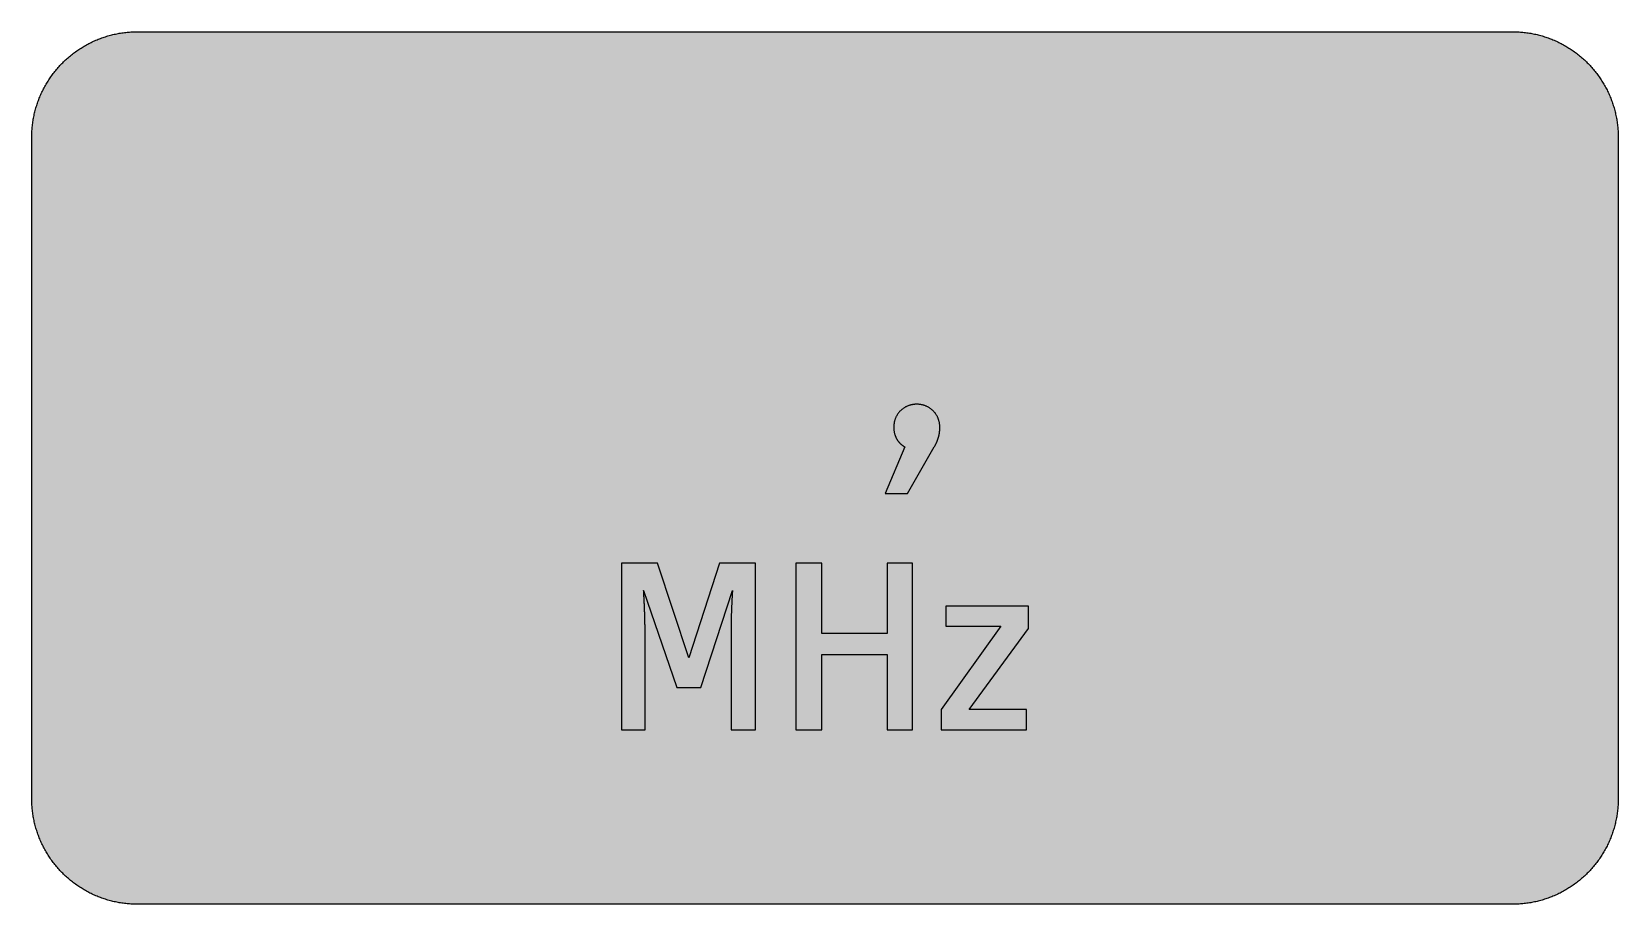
# Model space of a CAD drawing. Header units: millimetres. Extents: x 0 to 212, y 0 to 116.
import ezdxf

# ---------------------------------------------------------------- set-up
doc = ezdxf.new("R2010")
doc.units = ezdxf.units.MM

msp = doc.modelspace()

# ---------------------------------------------------------------- hatches: boundary and pattern name
for color, points in [(254, [(14.1633, 0.0536), (13.9878, 0.0533), (13.8125, 0.0559), (13.6373, 0.061), (13.462, 0.0686), (13.2893, 0.0787), (13.114, 0.0914), (12.9413, 0.1041), (12.7686, 0.1219), (12.5959, 0.1397), (12.4231, 0.16), (12.2504, 0.1829), (12.0777, 0.2057), (11.9075, 0.2337), (11.7373, 0.2616), (11.5672, 0.2921), (11.397, 0.3251), (11.2268, 0.3607), (11.0592, 0.3988), (10.8915, 0.4369), (10.7239, 0.4775), (10.5562, 0.5207), (10.3886, 0.5664), (10.2235, 0.6121), (10.0584, 0.6629), (9.8933, 0.7137), (9.7307, 0.7671), (9.5682, 0.8204), (9.4056, 0.8788), (9.2431, 0.9373), (9.083, 0.9982), (8.923, 1.0617), (8.763, 1.1252), (8.6055, 1.1938), (8.4455, 1.2624), (8.2906, 1.331), (8.1331, 1.4046), (7.9781, 1.4783), (7.8232, 1.5545), (7.6708, 1.6332), (7.5184, 1.7145), (7.366, 1.7958), (7.2161, 1.8796), (7.0663, 1.966), (6.919, 2.0523), (6.7716, 2.1438), (6.6243, 2.2352), (6.4795, 2.3266), (6.3348, 2.4232), (6.19, 2.5197), (6.0477, 2.6187), (5.908, 2.7178), (5.7683, 2.8194), (5.6286, 2.9235), (5.4915, 3.0302), (5.3543, 3.1369), (5.2197, 3.2461), (5.0851, 3.3579), (4.953, 3.4722), (4.8209, 3.5865), (4.6914, 3.7033), (4.5644, 3.8202), (4.4348, 3.9395), (4.3104, 4.0615), (4.1859, 4.1859), (4.0615, 4.3104), (3.9395, 4.4348), (3.8202, 4.5618), (3.7033, 4.6914), (3.5865, 4.8209), (3.4722, 4.953), (3.3579, 5.0851), (3.2487, 5.2197), (3.1369, 5.3543), (3.0302, 5.4915), (2.9235, 5.6286), (2.8194, 5.7683), (2.7178, 5.908), (2.6187, 6.0477), (2.5197, 6.19), (2.4232, 6.3348), (2.3266, 6.477), (2.2352, 6.6243), (2.1438, 6.7691), (2.0523, 6.919), (1.966, 7.0663), (1.8796, 7.2161), (1.7958, 7.366), (1.7145, 7.5184), (1.6332, 7.6708), (1.5545, 7.8232), (1.4783, 7.9781), (1.4046, 8.1331), (1.331, 8.2906), (1.2598, 8.4455), (1.1913, 8.603), (1.1252, 8.763), (1.0592, 8.923), (0.9982, 9.083), (0.9373, 9.2431), (0.8763, 9.4056), (0.8204, 9.5682), (0.7645, 9.7307), (0.7112, 9.8933), (0.6604, 10.0584), (0.6121, 10.2235), (0.5639, 10.3911), (0.5207, 10.5562), (0.4775, 10.7239), (0.4343, 10.8915), (0.3962, 11.0592), (0.3607, 11.2268), (0.3251, 11.397), (0.2921, 11.5672), (0.2616, 11.7373), (0.2311, 11.9075), (0.2057, 12.0802), (0.1803, 12.2504), (0.1575, 12.4231), (0.1372, 12.5959), (0.1194, 12.7686), (0.1041, 12.9413), (0.0889, 13.1166), (0.0787, 13.2893), (0.0686, 13.4645), (0.061, 13.6373), (0.0559, 13.8125), (0.0508, 13.9878), (0.0508, 14.163), (0.0522, 102.3592), (0.0508, 102.5322), (0.0559, 102.7074), (0.061, 102.8827), (0.0686, 103.058), (0.0787, 103.2307), (0.0889, 103.4059), (0.1041, 103.5787), (0.1194, 103.7514), (0.1372, 103.9241), (0.1575, 104.0968), (0.1803, 104.2695), (0.2057, 104.4423), (0.2311, 104.6124), (0.2616, 104.7826), (0.2921, 104.9528), (0.3251, 105.123), (0.3607, 105.2932), (0.3962, 105.4608), (0.4343, 105.6284), (0.4775, 105.7961), (0.5207, 105.9637), (0.5639, 106.1314), (0.6121, 106.2965), (0.6604, 106.4616), (0.7112, 106.6267), (0.7645, 106.7892), (0.8204, 106.9518), (0.8763, 107.1143), (0.9373, 107.2769), (0.9982, 107.4369), (1.0592, 107.5969), (1.1252, 107.757), (1.1913, 107.9144), (1.2598, 108.0745), (1.331, 108.2294), (1.4046, 108.3869), (1.4783, 108.5418), (1.5545, 108.6968), (1.6332, 108.8492), (1.7145, 109.0016), (1.7958, 109.154), (1.8796, 109.3038), (1.966, 109.4537), (2.0523, 109.601), (2.1438, 109.7483), (2.2352, 109.8956), (2.3266, 110.0404), (2.4232, 110.1852), (2.5197, 110.33), (2.6187, 110.4722), (2.7178, 110.6119), (2.8194, 110.7516), (2.9235, 110.8913), (3.0302, 111.0285), (3.1369, 111.1656), (3.2487, 111.3003), (3.3579, 111.4349), (3.4722, 111.567), (3.5865, 111.699), (3.7033, 111.8286), (3.8202, 111.9556), (3.9395, 112.0851), (4.0615, 112.2096), (4.1859, 112.334), (4.3104, 112.4585), (4.4348, 112.5804), (4.5644, 112.6998), (4.6914, 112.8166), (4.8209, 112.9335), (4.953, 113.0478), (5.0851, 113.1621), (5.2197, 113.2713), (5.3543, 113.3831), (5.4915, 113.4897), (5.6286, 113.5964), (5.7683, 113.7006), (5.908, 113.8022), (6.0477, 113.9012), (6.19, 114.0003), (6.3348, 114.0968), (6.4795, 114.1933), (6.6243, 114.2848), (6.7716, 114.3762), (6.919, 114.4676), (7.0663, 114.554), (7.2161, 114.6404), (7.366, 114.7242), (7.5184, 114.8055), (7.6708, 114.8867), (7.8232, 114.9655), (7.9781, 115.0417), (8.1331, 115.1153), (8.2906, 115.189), (8.4455, 115.2601), (8.6055, 115.3287), (8.763, 115.3947), (8.923, 115.4608), (9.083, 115.5217), (9.2431, 115.5827), (9.4056, 115.6437), (9.5682, 115.6995), (9.7307, 115.7554), (9.8933, 115.8088), (10.0584, 115.8596), (10.2235, 115.9078), (10.3886, 115.9561), (10.5562, 115.9993), (10.7239, 116.0424), (10.8915, 116.0856), (11.0592, 116.1237), (11.2268, 116.1593), (11.397, 116.1948), (11.5672, 116.2279), (11.7373, 116.2583), (11.9075, 116.2888), (12.0777, 116.3142), (12.2504, 116.3396), (12.4231, 116.3625), (12.5959, 116.3828), (12.7686, 116.4006), (12.9413, 116.4158), (13.114, 116.4311), (13.2893, 116.4412), (13.462, 116.4514), (13.6373, 116.459), (13.8125, 116.4641), (13.9878, 116.4692), (14.163, 116.4692), (197.6078, 116.4703), (197.7822, 116.4692), (197.9574, 116.4641), (198.1327, 116.459), (198.3054, 116.4514), (198.4807, 116.4412), (198.6534, 116.4311), (198.8287, 116.4158), (199.0014, 116.4006), (199.1741, 116.3828), (199.3468, 116.3625), (199.5195, 116.3396), (199.6897, 116.3142), (199.8624, 116.2888), (200.0326, 116.2583), (200.2028, 116.2279), (200.373, 116.1948), (200.5432, 116.1593), (200.7108, 116.1237), (200.8784, 116.0856), (201.0461, 116.0424), (201.2137, 115.9993), (201.3788, 115.9561), (201.5465, 115.9078), (201.7116, 115.8596), (201.8767, 115.8088), (202.0392, 115.7554), (202.2018, 115.6995), (202.3643, 115.6437), (202.5269, 115.5827), (202.6869, 115.5217), (202.8469, 115.4608), (203.007, 115.3947), (203.167, 115.3287), (203.3245, 115.2601), (203.4794, 115.189), (203.6369, 115.1153), (203.7918, 115.0417), (203.9468, 114.9655), (204.0992, 114.8867), (204.2516, 114.8055), (204.404, 114.7242), (204.5538, 114.6404), (204.7037, 114.554), (204.8535, 114.4676), (205.0009, 114.3762), (205.1456, 114.2848), (205.293, 114.1933), (205.4352, 114.0968), (205.58, 114.0003), (205.7222, 113.9012), (205.8619, 113.8022), (206.0016, 113.7006), (206.1413, 113.5964), (206.2785, 113.4897), (206.4156, 113.3831), (206.5503, 113.2713), (206.6849, 113.1621), (206.817, 113.0478), (206.949, 112.9335), (207.0786, 112.8166), (207.2081, 112.6998), (207.3351, 112.5804), (207.4596, 112.4585), (207.584, 112.334), (207.7085, 112.2096), (207.8304, 112.0851), (207.9498, 111.9556), (208.0666, 111.8286), (208.1835, 111.699), (208.2978, 111.567), (208.4121, 111.4349), (208.5238, 111.3003), (208.6331, 111.1656), (208.7397, 111.0285), (208.8464, 110.8913), (208.9506, 110.7516), (209.0522, 110.6119), (209.1512, 110.4722), (209.2503, 110.33), (209.3468, 110.1852), (209.4433, 110.0404), (209.5348, 109.8956), (209.6262, 109.7483), (209.7176, 109.601), (209.804, 109.4537), (209.8904, 109.3038), (209.9742, 109.154), (210.0555, 109.0016), (210.1367, 108.8492), (210.2155, 108.6968), (210.2917, 108.5418), (210.3653, 108.3869), (210.439, 108.2294), (210.5076, 108.0745), (210.5762, 107.9144), (210.6447, 107.757), (210.7082, 107.5969), (210.7717, 107.4369), (210.8327, 107.2769), (210.8911, 107.1143), (210.9495, 106.9518), (211.0029, 106.7892), (211.0562, 106.6267), (211.107, 106.4616), (211.1578, 106.2965), (211.2035, 106.1314), (211.2493, 105.9637), (211.2924, 105.7961), (211.3331, 105.6284), (211.3712, 105.4608), (211.4093, 105.2932), (211.4448, 105.123), (211.4779, 104.9528), (211.5083, 104.7826), (211.5363, 104.6124), (211.5642, 104.4423), (211.5871, 104.2695), (211.6099, 104.0968), (211.6303, 103.9241), (211.648, 103.7514), (211.6658, 103.5787), (211.6785, 103.4059), (211.6912, 103.2307), (211.7014, 103.058), (211.709, 102.8827), (211.7141, 102.7074), (211.7166, 102.5322), (211.7166, 102.3569), (211.7189, 14.1647), (211.7166, 13.9878), (211.7141, 13.8125), (211.709, 13.6373), (211.7014, 13.4645), (211.6912, 13.2893), (211.6785, 13.1166), (211.6658, 12.9413), (211.648, 12.7686), (211.6303, 12.5959), (211.6099, 12.4231), (211.5871, 12.2504), (211.5642, 12.0802), (211.5363, 11.9075), (211.5083, 11.7373), (211.4779, 11.5672), (211.4448, 11.397), (211.4093, 11.2268), (211.3712, 11.0592), (211.3331, 10.8915), (211.2924, 10.7239), (211.2493, 10.5562), (211.2035, 10.3911), (211.1578, 10.2235), (211.107, 10.0584), (211.0562, 9.8933), (211.0029, 9.7307), (210.9495, 9.5682), (210.8911, 9.4056), (210.8327, 9.2431), (210.7717, 9.083), (210.7082, 8.923), (210.6447, 8.763), (210.5762, 8.603), (210.5076, 8.4455), (210.439, 8.2906), (210.3653, 8.1331), (210.2917, 7.9781), (210.2155, 7.8232), (210.1367, 7.6708), (210.0555, 7.5184), (209.9742, 7.366), (209.8904, 7.2161), (209.804, 7.0663), (209.7176, 6.919), (209.6262, 6.7691), (209.5348, 6.6243), (209.4433, 6.477), (209.3468, 6.3348), (209.2503, 6.19), (209.1512, 6.0477), (209.0522, 5.908), (208.9506, 5.7683), (208.8464, 5.6286), (208.7397, 5.4915), (208.6331, 5.3543), (208.5238, 5.2197), (208.4121, 5.0851), (208.2978, 4.953), (208.1835, 4.8209), (208.0666, 4.6914), (207.9498, 4.5618), (207.8304, 4.4348), (207.7085, 4.3104), (207.584, 4.1859), (207.4596, 4.0615), (207.3351, 3.9395), (207.2081, 3.8202), (207.0786, 3.7033), (206.949, 3.5865), (206.817, 3.4722), (206.6849, 3.3579), (206.5503, 3.2461), (206.4156, 3.1369), (206.2785, 3.0302), (206.1413, 2.9235), (206.0016, 2.8194), (205.8619, 2.7178), (205.7222, 2.6187), (205.58, 2.5197), (205.4352, 2.4232), (205.293, 2.3266), (205.1456, 2.2352), (205.0009, 2.1438), (204.8535, 2.0523), (204.7037, 1.966), (204.5538, 1.8796), (204.404, 1.7958), (204.2516, 1.7145), (204.0992, 1.6332), (203.9468, 1.5545), (203.7918, 1.4783), (203.6369, 1.4046), (203.4794, 1.331), (203.3245, 1.2624), (203.167, 1.1938), (203.007, 1.1252), (202.8469, 1.0617), (202.6869, 0.9982), (202.5269, 0.9373), (202.3643, 0.8788), (202.2018, 0.8204), (202.0392, 0.7671), (201.8767, 0.7137), (201.7116, 0.6629), (201.5465, 0.6121), (201.3788, 0.5664), (201.2137, 0.5207), (201.0461, 0.4775), (200.8784, 0.4369), (200.7108, 0.3988), (200.5432, 0.3607), (200.373, 0.3251), (200.2028, 0.2921), (200.0326, 0.2616), (199.8624, 0.2337), (199.6897, 0.2057), (199.5195, 0.1829), (199.3468, 0.16), (199.1741, 0.1397), (199.0014, 0.1219), (198.8287, 0.1041), (198.6534, 0.0914), (198.4807, 0.0787), (198.3054, 0.0686), (198.1327, 0.061), (197.9574, 0.0559), (197.7822, 0.0533), (197.6069, 0.0533)]), (59, [(115.0592, 63.6968), (115.0595, 63.6194), (115.062, 63.5432), (115.0645, 63.4695), (115.0696, 63.3959), (115.0772, 63.3247), (115.0849, 63.2562), (115.0925, 63.185), (115.1052, 63.119), (115.1153, 63.053), (115.128, 62.9869), (115.1433, 62.9234), (115.1585, 62.8599), (115.1738, 62.799), (115.1915, 62.7405), (115.2093, 62.6796), (115.2296, 62.6237), (115.25, 62.5653), (115.2703, 62.5119), (115.2931, 62.4561), (115.316, 62.4053), (115.3389, 62.3519), (115.3617, 62.3011), (115.3871, 62.2529), (115.4125, 62.2046), (115.4405, 62.1563), (115.4659, 62.1106), (115.4938, 62.0649), (115.5217, 62.0217), (115.5497, 61.9785), (115.5776, 61.9354), (115.6081, 61.8947), (115.636, 61.8566), (115.6665, 61.816), (115.697, 61.7804), (115.7275, 61.7423), (115.758, 61.7068), (115.7884, 61.6737), (115.8189, 61.6382), (115.8494, 61.6052), (115.8799, 61.5747), (115.9104, 61.5442), (115.9408, 61.5137), (115.9713, 61.4858), (116.0018, 61.4578), (116.0323, 61.4299), (116.0628, 61.4045), (116.0907, 61.3791), (116.1212, 61.3562), (116.1517, 61.3308), (116.1796, 61.3105), (116.2075, 61.2877), (116.2355, 61.2673), (116.2634, 61.247), (116.2914, 61.2292), (116.3168, 61.2115), (116.3422, 61.1937), (116.3676, 61.1759), (116.393, 61.1607), (116.4158, 61.1454), (116.4412, 61.1327), (116.4615, 61.1175), (116.4844, 61.1048), (116.5047, 61.0946), (116.525, 61.0819), (113.9127, 54.8471), (116.8936, 54.8471), (120.4694, 61.0842), (120.5001, 61.1378), (120.5306, 61.1937), (120.5611, 61.2496), (120.589, 61.3029), (120.617, 61.3562), (120.6449, 61.4096), (120.6729, 61.4629), (120.6983, 61.5137), (120.7211, 61.5671), (120.7465, 61.6179), (120.7694, 61.6687), (120.7922, 61.7195), (120.8126, 61.7703), (120.8329, 61.8185), (120.8532, 61.8668), (120.8735, 61.9176), (120.8913, 61.9658), (120.9091, 62.0116), (120.9269, 62.0598), (120.9446, 62.1055), (120.9599, 62.1513), (120.9751, 62.197), (120.9904, 62.2427), (121.0031, 62.2884), (121.0158, 62.3316), (121.0285, 62.3773), (121.0412, 62.4205), (121.0539, 62.4637), (121.064, 62.5043), (121.0742, 62.5475), (121.0843, 62.5881), (121.0945, 62.6288), (121.1021, 62.6694), (121.1097, 62.7101), (121.1199, 62.7507), (121.1275, 62.7888), (121.1326, 62.8269), (121.1402, 62.8675), (121.1453, 62.9031), (121.1529, 62.9412), (121.158, 62.9793), (121.1631, 63.0149), (121.1656, 63.0504), (121.1707, 63.086), (121.1758, 63.1215), (121.1783, 63.1546), (121.1809, 63.1901), (121.1859, 63.2231), (121.1885, 63.2562), (121.191, 63.2892), (121.191, 63.3197), (121.1936, 63.3527), (121.1961, 63.3832), (121.1961, 63.4136), (121.1986, 63.4441), (121.1986, 63.4746), (121.2012, 63.5025), (121.2012, 63.533), (121.2012, 63.561), (121.2012, 63.5889), (121.2012, 63.6168), (121.2012, 63.6422), (121.2037, 63.6702), (121.2037, 63.6956), (121.2012, 63.7769), (121.1986, 63.8581), (121.1936, 63.9369), (121.1885, 64.0182), (121.1783, 64.0969), (121.1682, 64.1731), (121.1555, 64.2518), (121.1428, 64.328), (121.1275, 64.4042), (121.1097, 64.4779), (121.0894, 64.5541), (121.0691, 64.6252), (121.0462, 64.6989), (121.0208, 64.77), (120.9954, 64.8411), (120.9675, 64.9122), (120.9396, 64.9808), (120.9065, 65.0469), (120.8761, 65.1154), (120.8405, 65.1815), (120.8049, 65.245), (120.7694, 65.3085), (120.7287, 65.372), (120.6906, 65.4329), (120.6475, 65.4939), (120.6068, 65.5549), (120.5611, 65.6133), (120.5154, 65.6692), (120.4697, 65.725), (120.4214, 65.7809), (120.3706, 65.8343), (120.3198, 65.8851), (120.2665, 65.9359), (120.2131, 65.9867), (120.1598, 66.0349), (120.1039, 66.0806), (120.0455, 66.1264), (119.9871, 66.1721), (119.9286, 66.2153), (119.8677, 66.2559), (119.8067, 66.2965), (119.7432, 66.3346), (119.6797, 66.3702), (119.6137, 66.4058), (119.5502, 66.4413), (119.4816, 66.4743), (119.413, 66.5048), (119.3444, 66.5328), (119.2759, 66.5607), (119.2047, 66.5861), (119.1336, 66.6115), (119.06, 66.6344), (118.9863, 66.6547), (118.9126, 66.675), (118.839, 66.6928), (118.7628, 66.708), (118.6866, 66.7233), (118.6078, 66.7334), (118.5291, 66.7436), (118.4504, 66.7537), (118.3716, 66.7588), (118.2929, 66.7639), (118.2116, 66.7664), (118.1303, 66.769), (118.049, 66.7664), (117.9678, 66.7639), (117.8865, 66.7588), (117.8077, 66.7537), (117.729, 66.7436), (117.6503, 66.7334), (117.5741, 66.7233), (117.4979, 66.708), (117.4217, 66.6928), (117.3455, 66.675), (117.2718, 66.6547), (117.1981, 66.6344), (117.127, 66.6115), (117.0559, 66.5861), (116.9848, 66.5607), (116.9137, 66.5328), (116.8451, 66.5048), (116.7765, 66.4743), (116.7105, 66.4413), (116.6444, 66.4058), (116.5809, 66.3702), (116.5149, 66.3346), (116.4539, 66.2965), (116.3904, 66.2559), (116.332, 66.2153), (116.271, 66.1721), (116.2126, 66.1264), (116.1567, 66.0806), (116.1009, 66.0349), (116.045, 65.9867), (115.9916, 65.9359), (115.9408, 65.8851), (115.89, 65.8343), (115.8392, 65.7809), (115.791, 65.725), (115.7453, 65.6692), (115.6995, 65.6133), (115.6538, 65.5549), (115.6106, 65.4939), (115.57, 65.4329), (115.5294, 65.372), (115.4913, 65.3085), (115.4557, 65.245), (115.4201, 65.1815), (115.3846, 65.1154), (115.3541, 65.0469), (115.3211, 64.9808), (115.2931, 64.9122), (115.2652, 64.8411), (115.2398, 64.77), (115.2144, 64.6989), (115.1915, 64.6252), (115.1712, 64.5541), (115.1509, 64.4779), (115.1331, 64.4042), (115.1179, 64.328), (115.1052, 64.2518), (115.0925, 64.1731), (115.0823, 64.0969), (115.0722, 64.0182), (115.0671, 63.9369), (115.062, 63.8581), (115.0595, 63.7769), (115.0569, 63.6956)]), (59, [(96.6156, 23.3369), (96.6156, 45.562), (91.7896, 45.562), (87.726, 32.9251), (83.5339, 45.562), (78.7396, 45.562), (78.7396, 23.3369), (81.8829, 23.3369), (81.8829, 36.1953), (81.882, 36.3144), (81.882, 36.4338), (81.8794, 36.5557), (81.8794, 36.6776), (81.8794, 36.7995), (81.8769, 36.9214), (81.8744, 37.0459), (81.8744, 37.1678), (81.8718, 37.2923), (81.8693, 37.4167), (81.8667, 37.5412), (81.8642, 37.6657), (81.8617, 37.7876), (81.8591, 37.912), (81.854, 38.0365), (81.8515, 38.1584), (81.849, 38.2803), (81.8439, 38.4023), (81.8413, 38.5242), (81.8363, 38.6461), (81.8337, 38.7655), (81.8286, 38.8823), (81.8261, 39.0017), (81.821, 39.1185), (81.8185, 39.2328), (81.8134, 39.3471), (81.8083, 39.4614), (81.8032, 39.5732), (81.8007, 39.6824), (81.7956, 39.7916), (81.7905, 39.8983), (81.7855, 40.005), (81.7829, 40.1066), (81.7778, 40.2082), (81.7728, 40.3073), (81.7677, 40.4038), (81.7651, 40.5003), (81.7601, 40.5917), (81.755, 40.6832), (81.7524, 40.7695), (81.7474, 40.8559), (81.7423, 40.9372), (81.7397, 41.0185), (81.7347, 41.0947), (81.7321, 41.1683), (81.727, 41.2394), (81.7245, 41.308), (81.722, 41.3741), (81.7169, 41.435), (81.7143, 41.4934), (81.7118, 41.5468), (81.7093, 41.6001), (81.7067, 41.6458), (81.7042, 41.6916), (81.7016, 41.7322), (81.6991, 41.7678), (81.6966, 41.8008), (81.6966, 41.8287), (81.694, 41.8516), (81.694, 41.8719), (81.6915, 41.8871), (81.6915, 41.8998), (81.6915, 41.9075), (81.6915, 41.9075), (86.1053, 28.9564), (89.3135, 28.9564), (93.5358, 41.91), (93.5355, 41.9075), (93.533, 41.8998), (93.533, 41.8897), (93.533, 41.877), (93.5304, 41.8567), (93.5304, 41.8363), (93.5279, 41.8109), (93.5253, 41.7805), (93.5253, 41.7474), (93.5228, 41.7093), (93.5203, 41.6687), (93.5177, 41.6255), (93.5152, 41.5798), (93.5101, 41.529), (93.5076, 41.4757), (93.505, 41.4172), (93.5025, 41.3563), (93.4974, 41.2953), (93.4949, 41.2267), (93.4898, 41.1582), (93.4872, 41.087), (93.4822, 41.0108), (93.4796, 40.9346), (93.4745, 40.8534), (93.4695, 40.7695), (93.4669, 40.6857), (93.4618, 40.5968), (93.4568, 40.5079), (93.4517, 40.4139), (93.4491, 40.32), (93.4441, 40.2209), (93.439, 40.1218), (93.4339, 40.0202), (93.4314, 39.9186), (93.4263, 39.812), (93.4212, 39.7053), (93.4187, 39.5961), (93.4136, 39.4843), (93.4085, 39.3725), (93.4034, 39.2582), (93.4009, 39.1414), (93.3958, 39.0246), (93.3933, 38.9052), (93.3882, 38.7858), (93.3856, 38.6639), (93.3806, 38.542), (93.378, 38.4175), (93.3729, 38.293), (93.3704, 38.166), (93.3679, 38.039), (93.3653, 37.912), (93.3628, 37.7825), (93.3602, 37.653), (93.3577, 37.5234), (93.3552, 37.3913), (93.3526, 37.2593), (93.3501, 37.1272), (93.3501, 36.9951), (93.3475, 36.863), (93.3475, 36.7284), (93.345, 36.5963), (93.345, 36.4617), (93.345, 36.3271), (93.345, 36.195), (93.3457, 23.3369)]), (59, [(117.5702, 23.3369), (117.5702, 45.562), (114.1733, 45.562), (114.1733, 36.1636), (105.4421, 36.1636), (105.4421, 45.562), (102.0135, 45.562), (102.0135, 23.3369), (105.4421, 23.3369), (105.4421, 33.3689), (114.1733, 33.3689), (114.1733, 23.3369)]), (59, [(133.0332, 36.8621), (133.0332, 39.8455), (122.0156, 39.8455), (122.0156, 37.1475), (129.3495, 37.1475), (121.3803, 26.035), (121.3803, 23.3369), (132.7781, 23.3369), (132.7781, 26.035), (125.1271, 26.035)])]:
    msp.add_hatch(color=color).paths.add_polyline_path(points)
h = msp.add_hatch(color=59)
h.paths.add_polyline_path([(14.1633, 3.5814), (13.8887, 3.5839), (13.6169, 3.5941), (13.3477, 3.6119), (13.081, 3.6347), (12.8143, 3.6652), (12.5501, 3.7008), (12.2885, 3.7465), (12.0294, 3.7948), (11.7729, 3.8506), (11.5164, 3.9141), (11.2649, 3.9827), (11.016, 4.0564), (10.7671, 4.1351), (10.5232, 4.2215), (10.2819, 4.3129), (10.0432, 4.412), (9.8069, 4.5161), (9.5733, 4.6228), (9.3447, 4.7371), (9.1186, 4.8565), (8.8951, 4.9809), (8.6741, 5.113), (8.4582, 5.2476), (8.2448, 5.3873), (8.0366, 5.5321), (7.8308, 5.682), (7.6276, 5.8369), (7.4295, 5.9969), (7.2365, 6.1595), (7.046, 6.3297), (6.8605, 6.5024), (6.6777, 6.6802), (6.5024, 6.8605), (6.3271, 7.046), (6.1595, 7.2365), (5.9969, 7.432), (5.8369, 7.6302), (5.682, 7.8308), (5.5321, 8.0366), (5.3873, 8.2448), (5.2451, 8.4582), (5.1105, 8.6741), (4.9809, 8.8951), (4.8565, 9.1186), (4.7371, 9.3447), (4.6228, 9.5758), (4.5136, 9.8069), (4.4094, 10.0432), (4.3129, 10.2819), (4.2215, 10.5232), (4.1351, 10.7696), (4.0538, 11.016), (3.9802, 11.2649), (3.9116, 11.5189), (3.8506, 11.7729), (3.7948, 12.0294), (3.744, 12.2911), (3.7008, 12.5527), (3.6627, 12.8143), (3.6322, 13.081), (3.6093, 13.3502), (3.5916, 13.6195), (3.5814, 13.8913), (3.5789, 14.163), (3.58, 102.3592), (3.5814, 102.6312), (3.5916, 102.903), (3.6093, 103.1723), (3.6322, 103.439), (3.6627, 103.7057), (3.7008, 103.9698), (3.744, 104.2314), (3.7948, 104.4905), (3.8506, 104.7471), (3.9116, 105.0036), (3.9802, 105.2551), (4.0538, 105.504), (4.1351, 105.7529), (4.2215, 105.9967), (4.3129, 106.238), (4.4094, 106.4768), (4.5136, 106.713), (4.6228, 106.9467), (4.7371, 107.1753), (4.8565, 107.4014), (4.9809, 107.6249), (5.1105, 107.8459), (5.2451, 108.0618), (5.3873, 108.2751), (5.5321, 108.4834), (5.682, 108.6891), (5.8369, 108.8923), (5.9969, 109.0905), (6.1595, 109.2835), (6.3271, 109.474), (6.5024, 109.6594), (6.6777, 109.8423), (6.8605, 110.0176), (7.046, 110.1928), (7.2365, 110.3605), (7.4295, 110.523), (7.6276, 110.683), (7.8308, 110.838), (8.0366, 110.9878), (8.2448, 111.1326), (8.4582, 111.2749), (8.6741, 111.4095), (8.8951, 111.539), (9.1186, 111.6635), (9.3447, 111.7829), (9.5733, 111.8972), (9.8069, 112.0064), (10.0432, 112.1105), (10.2819, 112.207), (10.5232, 112.2985), (10.7671, 112.3848), (11.016, 112.4661), (11.2649, 112.5398), (11.5164, 112.6084), (11.7729, 112.6693), (12.0294, 112.7252), (12.2885, 112.776), (12.5501, 112.8192), (12.8143, 112.8573), (13.081, 112.8878), (13.3477, 112.9106), (13.6169, 112.9284), (13.8887, 112.9386), (14.163, 112.9411), (197.6078, 112.9425), (197.8787, 112.9386), (198.1505, 112.9284), (198.4197, 112.9106), (198.689, 112.8878), (198.9557, 112.8573), (199.2173, 112.8192), (199.4789, 112.776), (199.7405, 112.7252), (199.9971, 112.6693), (200.2511, 112.6084), (200.5051, 112.5398), (200.754, 112.4661), (201.0004, 112.3848), (201.2467, 112.2985), (201.488, 112.207), (201.7268, 112.1105), (201.963, 112.0064), (202.1942, 111.8972), (202.4253, 111.7829), (202.6514, 111.6635), (202.8749, 111.539), (203.0959, 111.4095), (203.3118, 111.2749), (203.5251, 111.1326), (203.7334, 110.9878), (203.9391, 110.838), (204.1398, 110.683), (204.3379, 110.523), (204.5335, 110.3605), (204.724, 110.1928), (204.9094, 110.0176), (205.0898, 109.8423), (205.2676, 109.6594), (205.4403, 109.474), (205.6105, 109.2835), (205.773, 109.0905), (205.933, 108.8923), (206.088, 108.6891), (206.2378, 108.4834), (206.3826, 108.2751), (206.5223, 108.0618), (206.6569, 107.8459), (206.789, 107.6249), (206.9135, 107.4014), (207.0329, 107.1753), (207.1472, 106.9467), (207.2538, 106.713), (207.358, 106.4768), (207.457, 106.238), (207.5485, 105.9967), (207.6348, 105.7529), (207.7136, 105.504), (207.7872, 105.2551), (207.8558, 105.0036), (207.9193, 104.7471), (207.9752, 104.4905), (208.0235, 104.2314), (208.0692, 103.9698), (208.1047, 103.7057), (208.1352, 103.439), (208.1581, 103.1723), (208.1759, 102.903), (208.186, 102.6312), (208.1911, 102.3569), (208.1911, 14.1647), (208.186, 13.8913), (208.1759, 13.6195), (208.1581, 13.3502), (208.1352, 13.081), (208.1047, 12.8143), (208.0692, 12.5527), (208.0235, 12.2911), (207.9752, 12.0294), (207.9193, 11.7729), (207.8558, 11.5189), (207.7872, 11.2649), (207.7136, 11.016), (207.6348, 10.7696), (207.5485, 10.5232), (207.457, 10.2819), (207.358, 10.0432), (207.2538, 9.8069), (207.1472, 9.5758), (207.0329, 9.3447), (206.9135, 9.1186), (206.789, 8.8951), (206.6569, 8.6741), (206.5223, 8.4582), (206.3826, 8.2448), (206.2378, 8.0366), (206.088, 7.8308), (205.933, 7.6302), (205.773, 7.432), (205.6105, 7.2365), (205.4403, 7.046), (205.2676, 6.8605), (205.0898, 6.6802), (204.9094, 6.5024), (204.724, 6.3297), (204.5335, 6.1595), (204.3379, 5.9969), (204.1398, 5.8369), (203.9391, 5.682), (203.7334, 5.5321), (203.5251, 5.3873), (203.3118, 5.2476), (203.0959, 5.113), (202.8749, 4.9809), (202.6514, 4.8565), (202.4253, 4.7371), (202.1942, 4.6228), (201.963, 4.5161), (201.7268, 4.412), (201.488, 4.3129), (201.2467, 4.2215), (201.0004, 4.1351), (200.754, 4.0564), (200.5051, 3.9827), (200.2511, 3.9141), (199.9971, 3.8506), (199.7405, 3.7948), (199.4789, 3.7465), (199.2173, 3.7008), (198.9557, 3.6652), (198.689, 3.6347), (198.4197, 3.6119), (198.1505, 3.5941), (197.8787, 3.5839), (197.6069, 3.5789)])
h.paths.add_polyline_path([(14.1633, 8.8731), (14.0259, 8.8748), (13.8887, 8.8798), (13.7541, 8.8875), (13.622, 8.9002), (13.4874, 8.9154), (13.3553, 8.9332), (13.2258, 8.9535), (13.0962, 8.9789), (12.9667, 9.0068), (12.8397, 9.0373), (12.7127, 9.0729), (12.5882, 9.1084), (12.4663, 9.1491), (12.3419, 9.1923), (12.2225, 9.238), (12.1031, 9.2888), (11.9837, 9.3396), (11.8694, 9.3929), (11.7526, 9.4513), (11.6408, 9.5098), (11.5291, 9.5733), (11.4198, 9.6368), (11.3106, 9.7053), (11.2039, 9.7765), (11.0998, 9.8476), (10.9957, 9.9238), (10.8966, 10), (10.7975, 10.0787), (10.6985, 10.1625), (10.6045, 10.2464), (10.5105, 10.3327), (10.4216, 10.4216), (10.3327, 10.5131), (10.2464, 10.6045), (10.16, 10.701), (10.0787, 10.7975), (10, 10.8966), (9.9212, 10.9982), (9.8476, 11.0998), (9.7739, 11.2039), (9.7053, 11.3106), (9.6368, 11.4198), (9.5707, 11.5291), (9.5098, 11.6408), (9.4488, 11.7551), (9.3929, 11.8694), (9.337, 11.9863), (9.2862, 12.1031), (9.238, 12.2225), (9.1923, 12.3444), (9.1491, 12.4663), (9.1084, 12.5908), (9.0703, 12.7152), (9.0373, 12.8397), (9.0068, 12.9692), (8.9789, 13.0962), (8.9535, 13.2258), (8.9306, 13.3579), (8.9129, 13.4899), (8.8976, 13.622), (8.8849, 13.7566), (8.8773, 13.8913), (8.8722, 14.0259), (8.8697, 14.163), (8.8717, 102.3592), (8.8722, 102.4941), (8.8773, 102.6312), (8.8849, 102.7659), (8.8976, 102.8979), (8.9129, 103.0326), (8.9306, 103.1646), (8.9535, 103.2942), (8.9789, 103.4237), (9.0068, 103.5533), (9.0373, 103.6803), (9.0703, 103.8073), (9.1084, 103.9317), (9.1491, 104.0536), (9.1923, 104.1781), (9.238, 104.2975), (9.2862, 104.4169), (9.337, 104.5362), (9.3929, 104.6505), (9.4488, 104.7674), (9.5098, 104.8791), (9.5707, 104.9909), (9.6368, 105.1001), (9.7053, 105.2093), (9.7739, 105.316), (9.8476, 105.4202), (9.9212, 105.5243), (10, 105.6234), (10.0787, 105.7224), (10.16, 105.8215), (10.2464, 105.9155), (10.3327, 106.0094), (10.4216, 106.0983), (10.5105, 106.1872), (10.6045, 106.2736), (10.6985, 106.36), (10.7975, 106.4412), (10.8966, 106.52), (10.9957, 106.5987), (11.0998, 106.6724), (11.2039, 106.746), (11.3106, 106.8146), (11.4198, 106.8832), (11.5291, 106.9492), (11.6408, 107.0102), (11.7526, 107.0712), (11.8694, 107.127), (11.9837, 107.1829), (12.1031, 107.2337), (12.2225, 107.282), (12.3419, 107.3277), (12.4663, 107.3709), (12.5882, 107.4115), (12.7127, 107.4496), (12.8397, 107.4826), (12.9667, 107.5131), (13.0962, 107.5411), (13.2258, 107.5665), (13.3553, 107.5893), (13.4874, 107.6071), (13.622, 107.6223), (13.7541, 107.635), (13.8887, 107.6427), (14.0259, 107.6477), (14.163, 107.6503), (197.6078, 107.6508), (197.7441, 107.6477), (197.8787, 107.6427), (198.0133, 107.635), (198.1479, 107.6223), (198.28, 107.6071), (198.4121, 107.5893), (198.5442, 107.5665), (198.6737, 107.5411), (198.8007, 107.5131), (198.9303, 107.4826), (199.0547, 107.4496), (199.1792, 107.4115), (199.3036, 107.3709), (199.4256, 107.3277), (199.5475, 107.282), (199.6669, 107.2337), (199.7837, 107.1829), (199.9005, 107.127), (200.0148, 107.0712), (200.1291, 107.0102), (200.2409, 106.9492), (200.3501, 106.8832), (200.4593, 106.8146), (200.566, 106.746), (200.6702, 106.6724), (200.7718, 106.5987), (200.8734, 106.52), (200.9724, 106.4412), (201.0689, 106.36), (201.1655, 106.2736), (201.2569, 106.1872), (201.3483, 106.0983), (201.4372, 106.0094), (201.5236, 105.9155), (201.6074, 105.8215), (201.6912, 105.7224), (201.77, 105.6234), (201.8462, 105.5243), (201.9224, 105.4202), (201.9935, 105.316), (202.0646, 105.2093), (202.1332, 105.1001), (202.1967, 104.9909), (202.2602, 104.8791), (202.3186, 104.7674), (202.377, 104.6505), (202.4304, 104.5362), (202.4812, 104.4169), (202.532, 104.2975), (202.5777, 104.1781), (202.6209, 104.0536), (202.6615, 103.9317), (202.6971, 103.8073), (202.7326, 103.6803), (202.7631, 103.5533), (202.7911, 103.4237), (202.8165, 103.2942), (202.8368, 103.1646), (202.8546, 103.0326), (202.8698, 102.8979), (202.8825, 102.7659), (202.8901, 102.6312), (202.8952, 102.4941), (202.8977, 102.3569), (202.8994, 14.1647), (202.8952, 14.0259), (202.8901, 13.8913), (202.8825, 13.7566), (202.8698, 13.622), (202.8546, 13.4899), (202.8368, 13.3579), (202.8165, 13.2258), (202.7911, 13.0962), (202.7631, 12.9692), (202.7326, 12.8397), (202.6971, 12.7152), (202.6615, 12.5908), (202.6209, 12.4663), (202.5777, 12.3444), (202.532, 12.2225), (202.4812, 12.1031), (202.4304, 11.9863), (202.377, 11.8694), (202.3186, 11.7551), (202.2602, 11.6408), (202.1967, 11.5291), (202.1332, 11.4198), (202.0646, 11.3106), (201.9935, 11.2039), (201.9224, 11.0998), (201.8462, 10.9982), (201.77, 10.8966), (201.6912, 10.7975), (201.6074, 10.701), (201.5236, 10.6045), (201.4372, 10.5131), (201.3483, 10.4216), (201.2569, 10.3327), (201.1655, 10.2464), (201.0689, 10.1625), (200.9724, 10.0787), (200.8734, 10), (200.7718, 9.9238), (200.6702, 9.8476), (200.566, 9.7765), (200.4593, 9.7053), (200.3501, 9.6368), (200.2409, 9.5733), (200.1291, 9.5098), (200.0148, 9.4513), (199.9005, 9.3929), (199.7837, 9.3396), (199.6669, 9.2888), (199.5475, 9.238), (199.4256, 9.1923), (199.3036, 9.1491), (199.1792, 9.1084), (199.0547, 9.0729), (198.9303, 9.0373), (198.8007, 9.0068), (198.6737, 8.9789), (198.5442, 8.9535), (198.4121, 8.9332), (198.28, 8.9154), (198.1479, 8.9002), (198.0133, 8.8875), (197.8787, 8.8798), (197.7441, 8.8748), (197.6069, 8.8722)], flags=16)
h = msp.add_hatch(color=59)
edge = h.paths.add_edge_path()
edge.add_line((67.8215, 61.0842), (74.0131, 61.0842))
edge.add_line((74.0131, 61.0842), (74.2213, 61.2648))
edge.add_line((74.2213, 61.2648), (74.4372, 61.4502))
edge.add_line((74.4372, 61.4502), (74.6531, 61.6382))
edge.add_line((74.6531, 61.6382), (74.8741, 61.8338))
edge.add_line((74.8741, 61.8338), (75.0951, 62.0319))
edge.add_line((75.0951, 62.0319), (75.3212, 62.2351))
edge.add_line((75.3212, 62.2351), (75.5498, 62.4434))
edge.add_line((75.5498, 62.4434), (75.7784, 62.6567))
edge.add_line((75.7784, 62.6567), (76.012, 62.8752))
edge.add_line((76.012, 62.8752), (76.2457, 63.0961))
edge.add_line((76.2457, 63.0961), (76.4819, 63.3222))
edge.add_line((76.4819, 63.3222), (76.7182, 63.5533))
edge.add_line((76.7182, 63.5533), (76.9544, 63.7896))
edge.add_line((76.9544, 63.7896), (77.1931, 64.0283))
edge.add_line((77.1931, 64.0283), (77.4319, 64.2722))
edge.add_line((77.4319, 64.2722), (77.6732, 64.5211))
edge.add_line((77.6732, 64.5211), (77.912, 64.7725))
edge.add_line((77.912, 64.7725), (78.1533, 65.0316))
edge.add_line((78.1533, 65.0316), (78.392, 65.2932))
edge.add_line((78.392, 65.2932), (78.6308, 65.5574))
edge.add_line((78.6308, 65.5574), (78.8695, 65.8292))
edge.add_line((78.8695, 65.8292), (79.1083, 66.1035))
edge.add_line((79.1083, 66.1035), (79.3445, 66.3829))
edge.add_line((79.3445, 66.3829), (79.5782, 66.6648))
edge.add_line((79.5782, 66.6648), (79.8144, 66.9544))
edge.add_line((79.8144, 66.9544), (80.0456, 67.244))
edge.add_line((80.0456, 67.244), (80.2767, 67.5411))
edge.add_line((80.2767, 67.5411), (80.5028, 67.8409))
edge.add_line((80.5028, 67.8409), (80.7288, 68.1457))
edge.add_line((80.7288, 68.1457), (80.9523, 68.4555))
edge.add_line((80.9523, 68.4555), (81.1708, 68.768))
edge.add_line((81.1708, 68.768), (81.3892, 69.0855))
edge.add_line((81.3892, 69.0855), (81.6026, 69.4055))
edge.add_line((81.6026, 69.4055), (81.8134, 69.7306))
edge.add_line((81.8134, 69.7306), (82.0191, 70.0608))
edge.add_line((82.0191, 70.0608), (82.2223, 70.3961))
edge.add_line((82.2223, 70.3961), (82.4205, 70.7339))
edge.add_line((82.4205, 70.7339), (82.616, 71.0743))
edge.add_line((82.616, 71.0743), (82.8065, 71.4197))
edge.add_line((82.8065, 71.4197), (82.9894, 71.7702))
edge.add_line((82.9894, 71.7702), (83.1698, 72.1258))
edge.add_line((83.1698, 72.1258), (83.345, 72.484))
edge.add_line((83.345, 72.484), (83.5152, 72.8447))
edge.add_line((83.5152, 72.8447), (83.6778, 73.2104))
edge.add_line((83.6778, 73.2104), (83.8352, 73.5813))
edge.add_line((83.8352, 73.5813), (83.9876, 73.9546))
edge.add_line((83.9876, 73.9546), (84.1324, 74.3331))
edge.add_line((84.1324, 74.3331), (84.2721, 74.7166))
edge.add_line((84.2721, 74.7166), (84.4042, 75.1002))
edge.add_line((84.4042, 75.1002), (84.5287, 75.4913))
edge.add_line((84.5287, 75.4913), (84.648, 75.885))
edge.add_line((84.648, 75.885), (84.7573, 76.2838))
edge.add_line((84.7573, 76.2838), (84.8614, 76.6851))
edge.add_line((84.8614, 76.6851), (84.9554, 77.089))
edge.add_line((84.9554, 77.089), (85.0443, 77.4979))
edge.add_line((85.0443, 77.4979), (85.123, 77.912))
edge.add_line((85.123, 77.912), (85.1916, 78.3285))
edge.add_line((85.1916, 78.3285), (85.2551, 78.7502))
edge.add_line((85.2551, 78.7502), (85.3059, 79.1743))
edge.add_line((85.3059, 79.1743), (85.3516, 79.6011))
edge.add_line((85.3516, 79.6011), (85.3846, 80.0329))
edge.add_line((85.3846, 80.0329), (85.41, 80.4697))
edge.add_line((85.41, 80.4697), (85.4253, 80.9092))
edge.add_line((85.4253, 80.9092), (85.4304, 81.3537))
edge.add_line((85.4304, 81.3537), (85.4278, 81.7474))
edge.add_line((85.4278, 81.7474), (85.4202, 82.1334))
edge.add_line((85.4202, 82.1334), (85.4075, 82.5144))
edge.add_line((85.4075, 82.5144), (85.3897, 82.8878))
edge.add_line((85.3897, 82.8878), (85.3669, 83.2561))
edge.add_line((85.3669, 83.2561), (85.3389, 83.6168))
edge.add_line((85.3389, 83.6168), (85.3059, 83.9699))
edge.add_line((85.3059, 83.9699), (85.2678, 84.3153))
edge.add_line((85.2678, 84.3153), (85.2246, 84.6557))
edge.add_line((85.2246, 84.6557), (85.1764, 84.9909))
edge.add_line((85.1764, 84.9909), (85.123, 85.3161))
edge.add_line((85.123, 85.3161), (85.0646, 85.6361))
edge.add_line((85.0646, 85.6361), (85.0011, 85.9511))
edge.add_line((85.0011, 85.9511), (84.9325, 86.2584))
edge.add_line((84.9325, 86.2584), (84.8614, 86.5581))
edge.add_line((84.8614, 86.5581), (84.7827, 86.8528))
edge.add_line((84.7827, 86.8528), (84.6988, 87.1398))
edge.add_line((84.6988, 87.1398), (84.6125, 87.4192))
edge.add_line((84.6125, 87.4192), (84.5185, 87.6935))
edge.add_line((84.5185, 87.6935), (84.4194, 87.9627))
edge.add_line((84.4194, 87.9627), (84.3178, 88.2244))
edge.add_line((84.3178, 88.2244), (84.2086, 88.4784))
edge.add_line((84.2086, 88.4784), (84.0969, 88.7273))
edge.add_line((84.0969, 88.7273), (83.98, 88.9686))
edge.add_line((83.98, 88.9686), (83.8556, 89.2048))
edge.add_line((83.8556, 89.2048), (83.7286, 89.4359))
edge.add_line((83.7286, 89.4359), (83.5965, 89.6569))
edge.add_line((83.5965, 89.6569), (83.4593, 89.8754))
edge.add_line((83.4593, 89.8754), (83.3171, 90.0862))
edge.add_line((83.3171, 90.0862), (83.1698, 90.2894))
edge.add_line((83.1698, 90.2894), (83.0199, 90.4875))
edge.add_line((83.0199, 90.4875), (82.8624, 90.6805))
edge.add_line((82.8624, 90.6805), (82.6999, 90.866))
edge.add_line((82.6999, 90.866), (82.5348, 91.0438))
edge.add_line((82.5348, 91.0438), (82.362, 91.2165))
edge.add_line((82.362, 91.2165), (82.1868, 91.3841))
edge.add_line((82.1868, 91.3841), (82.0064, 91.5441))
edge.add_line((82.0064, 91.5441), (81.821, 91.6991))
edge.add_line((81.821, 91.6991), (81.6305, 91.8489))
edge.add_line((81.6305, 91.8489), (81.4349, 91.9912))
edge.add_line((81.4349, 91.9912), (81.2368, 92.1283))
edge.add_line((81.2368, 92.1283), (81.0311, 92.2579))
edge.add_line((81.0311, 92.2579), (80.8228, 92.3823))
edge.add_line((80.8228, 92.3823), (80.6069, 92.5017))
edge.add_line((80.6069, 92.5017), (80.3885, 92.6135))
edge.add_line((80.3885, 92.6135), (80.1649, 92.7202))
edge.add_line((80.1649, 92.7202), (79.9363, 92.8218))
edge.add_line((79.9363, 92.8218), (79.7027, 92.9157))
edge.add_line((79.7027, 92.9157), (79.4664, 93.0046))
edge.add_line((79.4664, 93.0046), (79.2226, 93.0885))
edge.add_line((79.2226, 93.0885), (78.9762, 93.1647))
edge.add_line((78.9762, 93.1647), (78.7248, 93.2358))
edge.add_line((78.7248, 93.2358), (78.4682, 93.3018))
edge.add_line((78.4682, 93.3018), (78.2066, 93.3602))
edge.add_line((78.2066, 93.3602), (77.9424, 93.4136))
edge.add_line((77.9424, 93.4136), (77.6707, 93.4618))
edge.add_line((77.6707, 93.4618), (77.3963, 93.505))
edge.add_line((77.3963, 93.505), (77.1169, 93.5406))
edge.add_line((77.1169, 93.5406), (76.8325, 93.5736))
edge.add_line((76.8325, 93.5736), (76.5429, 93.599))
edge.add_line((76.5429, 93.599), (76.2483, 93.6168))
edge.add_line((76.2483, 93.6168), (75.9511, 93.632))
edge.add_line((75.9511, 93.632), (75.6488, 93.6396))
edge.add_line((75.6488, 93.6396), (75.3415, 93.6422))
edge.add_line((75.3415, 93.6422), (75.0976, 93.6396))
edge.add_line((75.0976, 93.6396), (74.8538, 93.6346))
edge.add_line((74.8538, 93.6346), (74.6125, 93.6244))
edge.add_line((74.6125, 93.6244), (74.3712, 93.6092))
edge.add_line((74.3712, 93.6092), (74.1324, 93.5888))
edge.add_line((74.1324, 93.5888), (73.8937, 93.5634))
edge.add_line((73.8937, 93.5634), (73.6575, 93.5355))
edge.add_line((73.6575, 93.5355), (73.4238, 93.5025))
edge.add_line((73.4238, 93.5025), (73.1901, 93.4644))
edge.add_line((73.1901, 93.4644), (72.959, 93.4212))
edge.add_line((72.959, 93.4212), (72.7304, 93.3729))
edge.add_line((72.7304, 93.3729), (72.5018, 93.3196))
edge.add_line((72.5018, 93.3196), (72.2782, 93.2637))
edge.add_line((72.2782, 93.2637), (72.0547, 93.2002))
edge.add_line((72.0547, 93.2002), (71.8337, 93.1342))
edge.add_line((71.8337, 93.1342), (71.6178, 93.0605))
edge.add_line((71.6178, 93.0605), (71.4019, 92.9843))
edge.add_line((71.4019, 92.9843), (71.1886, 92.903))
edge.add_line((71.1886, 92.903), (70.9778, 92.8141))
edge.add_line((70.9778, 92.8141), (70.7695, 92.7227))
edge.add_line((70.7695, 92.7227), (70.5663, 92.6262))
edge.add_line((70.5663, 92.6262), (70.3631, 92.522))
edge.add_line((70.3631, 92.522), (70.165, 92.4154))
edge.add_line((70.165, 92.4154), (69.9668, 92.3011))
edge.add_line((69.9668, 92.3011), (69.7738, 92.1817))
edge.add_line((69.7738, 92.1817), (69.5858, 92.0572))
edge.add_line((69.5858, 92.0572), (69.3979, 91.9277))
edge.add_line((69.3979, 91.9277), (69.215, 91.7931))
edge.add_line((69.215, 91.7931), (69.0372, 91.6508))
edge.add_line((69.0372, 91.6508), (68.8619, 91.506))
edge.add_line((68.8619, 91.506), (68.6892, 91.3536))
edge.add_line((68.6892, 91.3536), (68.519, 91.1962))
edge.add_line((68.519, 91.1962), (68.3565, 91.0311))
edge.add_line((68.3565, 91.0311), (68.1939, 90.8634))
edge.add_line((68.1939, 90.8634), (68.039, 90.6882))
edge.add_line((68.039, 90.6882), (67.884, 90.5053))
edge.add_line((67.884, 90.5053), (67.7367, 90.3199))
edge.add_line((67.7367, 90.3199), (67.5919, 90.1268))
edge.add_line((67.5919, 90.1268), (67.4522, 89.9262))
edge.add_line((67.4522, 89.9262), (67.3176, 89.723))
edge.add_line((67.3176, 89.723), (67.1855, 89.5121))
edge.add_line((67.1855, 89.5121), (67.0611, 89.2937))
edge.add_line((67.0611, 89.2937), (66.9392, 89.0702))
edge.add_line((66.9392, 89.0702), (66.8223, 88.8416))
edge.add_line((66.8223, 88.8416), (66.7106, 88.6054))
edge.add_line((66.7106, 88.6054), (66.6013, 88.3615))
edge.add_line((66.6013, 88.3615), (66.4997, 88.1126))
edge.add_line((66.4997, 88.1126), (66.4032, 87.8586))
edge.add_line((66.4032, 87.8586), (66.3118, 87.597))
edge.add_line((66.3118, 87.597), (66.2254, 87.3277))
edge.add_line((66.2254, 87.3277), (66.1441, 87.0534))
edge.add_line((66.1441, 87.0534), (66.0679, 86.774))
edge.add_line((66.0679, 86.774), (65.9994, 86.4845))
edge.add_line((65.9994, 86.4845), (65.9333, 86.1898))
edge.add_line((65.9333, 86.1898), (65.8749, 85.8901))
edge.add_line((65.8749, 85.8901), (65.8241, 85.5802))
edge.add_line((65.8241, 85.5802), (65.7758, 85.2653))
edge.add_line((65.7758, 85.2653), (65.7352, 84.9452))
edge.add_line((65.7352, 84.9452), (65.6996, 84.615))
edge.add_line((65.6996, 84.615), (65.6717, 84.2797))
edge.add_line((65.6717, 84.2797), (65.6488, 83.9368))
edge.add_line((65.6488, 83.9368), (65.6336, 83.5889))
edge.add_line((65.6336, 83.5889), (65.6234, 83.2307))
edge.add_line((65.6234, 83.2307), (65.6184, 82.8675))
edge.add_line((65.6184, 82.8675), (65.6234, 82.5551))
edge.add_line((65.6234, 82.5551), (65.6311, 82.2503))
edge.add_line((65.6311, 82.2503), (65.6463, 81.948))
edge.add_line((65.6463, 81.948), (65.6692, 81.6508))
edge.add_line((65.6692, 81.6508), (65.6946, 81.3587))
edge.add_line((65.6946, 81.3587), (65.7276, 81.0743))
edge.add_line((65.7276, 81.0743), (65.7682, 80.7923))
edge.add_line((65.7682, 80.7923), (65.8114, 80.5155))
edge.add_line((65.8114, 80.5155), (65.8622, 80.2437))
edge.add_line((65.8622, 80.2437), (65.9155, 79.977))
edge.add_line((65.9155, 79.977), (65.9765, 79.7154))
edge.add_line((65.9765, 79.7154), (66.0425, 79.4588))
edge.add_line((66.0425, 79.4588), (66.1137, 79.2048))
edge.add_line((66.1137, 79.2048), (66.1899, 78.9584))
edge.add_line((66.1899, 78.9584), (66.2711, 78.7171))
edge.add_line((66.2711, 78.7171), (66.3575, 78.4809))
edge.add_line((66.3575, 78.4809), (66.4464, 78.2472))
edge.add_line((66.4464, 78.2472), (66.5429, 78.0212))
edge.add_line((66.5429, 78.0212), (66.642, 77.7977))
edge.add_line((66.642, 77.7977), (66.7461, 77.5818))
edge.add_line((66.7461, 77.5818), (66.8553, 77.3684))
edge.add_line((66.8553, 77.3684), (66.9671, 77.1601))
edge.add_line((66.9671, 77.1601), (67.0839, 76.9569))
edge.add_line((67.0839, 76.9569), (67.2059, 76.7613))
edge.add_line((67.2059, 76.7613), (67.3303, 76.5683))
edge.add_line((67.3303, 76.5683), (67.4599, 76.3803))
edge.add_line((67.4599, 76.3803), (67.5945, 76.1975))
edge.add_line((67.5945, 76.1975), (67.7316, 76.0197))
edge.add_line((67.7316, 76.0197), (67.8713, 75.8469))
edge.add_line((67.8713, 75.8469), (68.0161, 75.6768))
edge.add_line((68.0161, 75.6768), (68.1634, 75.5142))
edge.add_line((68.1634, 75.5142), (68.3133, 75.3567))
edge.add_line((68.3133, 75.3567), (68.4682, 75.2018))
edge.add_line((68.4682, 75.2018), (68.6257, 75.0545))
edge.add_line((68.6257, 75.0545), (68.7857, 74.9097))
edge.add_line((68.7857, 74.9097), (68.9508, 74.7725))
edge.add_line((68.9508, 74.7725), (69.1159, 74.6379))
edge.add_line((69.1159, 74.6379), (69.2861, 74.5084))
edge.add_line((69.2861, 74.5084), (69.4588, 74.3864))
edge.add_line((69.4588, 74.3864), (69.6316, 74.2671))
edge.add_line((69.6316, 74.2671), (69.8094, 74.1528))
edge.add_line((69.8094, 74.1528), (69.9897, 74.0435))
edge.add_line((69.9897, 74.0435), (70.1726, 73.9369))
edge.add_line((70.1726, 73.9369), (70.3555, 73.8378))
edge.add_line((70.3555, 73.8378), (70.5434, 73.7438))
edge.add_line((70.5434, 73.7438), (70.7314, 73.6524))
edge.add_line((70.7314, 73.6524), (70.9219, 73.5686))
edge.add_line((70.9219, 73.5686), (71.1149, 73.4873))
edge.add_line((71.1149, 73.4873), (71.308, 73.4136))
edge.add_line((71.308, 73.4136), (71.5035, 73.3425))
edge.add_line((71.5035, 73.3425), (71.7017, 73.2765))
edge.add_line((71.7017, 73.2765), (71.9023, 73.2155))
edge.add_line((71.9023, 73.2155), (72.103, 73.1622))
edge.add_line((72.103, 73.1622), (72.3036, 73.1088))
edge.add_line((72.3036, 73.1088), (72.5068, 73.0631))
edge.add_line((72.5068, 73.0631), (72.7126, 73.0225))
edge.add_line((72.7126, 73.0225), (72.9183, 72.9869))
edge.add_line((72.9183, 72.9869), (73.1241, 72.9539))
edge.add_line((73.1241, 72.9539), (73.3323, 72.9285))
edge.add_line((73.3323, 72.9285), (73.5406, 72.9056))
edge.add_line((73.5406, 72.9056), (73.7489, 72.8904))
edge.add_line((73.7489, 72.8904), (73.9572, 72.8777))
edge.add_line((73.9572, 72.8777), (74.168, 72.8701))
edge.add_line((74.168, 72.8701), (74.3788, 72.8675))
edge.add_line((74.3788, 72.8675), (74.4728, 72.8675))
edge.add_line((74.4728, 72.8675), (74.5668, 72.8701))
edge.add_line((74.5668, 72.8701), (74.6582, 72.8726))
edge.add_line((74.6582, 72.8726), (74.7522, 72.8751))
edge.add_line((74.7522, 72.8751), (74.8436, 72.8802))
edge.add_line((74.8436, 72.8802), (74.9351, 72.8853))
edge.add_line((74.9351, 72.8853), (75.024, 72.8929))
edge.add_line((75.024, 72.8929), (75.1129, 72.9005))
edge.add_line((75.1129, 72.9005), (75.2018, 72.9082))
edge.add_line((75.2018, 72.9082), (75.2907, 72.9158))
edge.add_line((75.2907, 72.9158), (75.3796, 72.9259))
edge.add_line((75.3796, 72.9259), (75.4659, 72.9386))
edge.add_line((75.4659, 72.9386), (75.5523, 72.9488))
edge.add_line((75.5523, 72.9488), (75.6387, 72.964))
edge.add_line((75.6387, 72.964), (75.725, 72.9767))
edge.add_line((75.725, 72.9767), (75.8088, 72.992))
edge.add_line((75.8088, 72.992), (75.8927, 73.0072))
edge.add_line((75.8927, 73.0072), (75.9765, 73.0225))
edge.add_line((75.9765, 73.0225), (76.0578, 73.0402))
edge.add_line((76.0578, 73.0402), (76.1416, 73.058))
edge.add_line((76.1416, 73.058), (76.2229, 73.0783))
edge.add_line((76.2229, 73.0783), (76.3041, 73.0961))
edge.add_line((76.3041, 73.0961), (76.3854, 73.1164))
edge.add_line((76.3854, 73.1164), (76.4642, 73.1393))
edge.add_line((76.4642, 73.1393), (76.5429, 73.1622))
edge.add_line((76.5429, 73.1622), (76.6216, 73.185))
edge.add_line((76.6216, 73.185), (76.7004, 73.2079))
edge.add_line((76.7004, 73.2079), (76.7791, 73.2333))
edge.add_line((76.7791, 73.2333), (76.8553, 73.2587))
edge.add_line((76.8553, 73.2587), (76.9315, 73.2841))
edge.add_line((76.9315, 73.2841), (77.0077, 73.312))
edge.add_line((77.0077, 73.312), (77.0839, 73.3374))
edge.add_line((77.0839, 73.3374), (77.1601, 73.3679))
edge.add_line((77.1601, 73.3679), (77.2338, 73.3958))
edge.add_line((77.2338, 73.3958), (77.3074, 73.4263))
edge.add_line((77.3074, 73.4263), (77.3811, 73.4568))
edge.add_line((77.3811, 73.4568), (77.4548, 73.4873))
edge.add_line((77.4548, 73.4873), (77.5259, 73.5203))
edge.add_line((77.5259, 73.5203), (77.597, 73.5508))
edge.add_line((77.597, 73.5508), (77.6681, 73.5838))
edge.add_line((77.6681, 73.5838), (77.7392, 73.6194))
edge.add_line((77.7392, 73.6194), (77.8104, 73.6524))
edge.add_line((77.8104, 73.6524), (77.8815, 73.6879))
edge.add_line((77.8815, 73.6879), (77.9501, 73.7235))
edge.add_line((77.9501, 73.7235), (78.0186, 73.7616))
edge.add_line((78.0186, 73.7616), (78.0872, 73.7972))
edge.add_line((78.0872, 73.7972), (78.1558, 73.8353))
edge.add_line((78.1558, 73.8353), (78.2218, 73.8734))
edge.add_line((78.2218, 73.8734), (78.2904, 73.914))
edge.add_line((78.2904, 73.914), (78.3565, 73.9521))
edge.add_line((78.3565, 73.9521), (78.4225, 73.9927))
edge.add_line((78.4225, 73.9927), (78.4885, 74.0334))
edge.add_line((78.4885, 74.0334), (78.552, 74.0766))
edge.add_line((78.552, 74.0766), (78.6181, 74.1172))
edge.add_line((78.6181, 74.1172), (78.6816, 74.1604))
edge.add_line((78.6816, 74.1604), (78.7451, 74.2036))
edge.add_line((78.7451, 74.2036), (78.8086, 74.2467))
edge.add_line((78.8086, 74.2467), (78.8721, 74.2899))
edge.add_line((78.8721, 74.2899), (78.933, 74.3356))
edge.add_line((78.933, 74.3356), (78.9965, 74.3788))
edge.add_line((78.9965, 74.3788), (79.0575, 74.4245))
edge.add_line((79.0575, 74.4245), (79.1185, 74.4728))
edge.add_line((79.1185, 74.4728), (79.1794, 74.5185))
edge.add_line((79.1794, 74.5185), (79.2404, 74.5642))
edge.add_line((79.2404, 74.5642), (79.1159, 74.2925))
edge.add_line((79.1159, 74.2925), (78.9864, 74.0181))
edge.add_line((78.9864, 74.0181), (78.8543, 73.7489))
edge.add_line((78.8543, 73.7489), (78.7171, 73.4797))
edge.add_line((78.7171, 73.4797), (78.5749, 73.2155))
edge.add_line((78.5749, 73.2155), (78.4327, 72.9513))
edge.add_line((78.4327, 72.9513), (78.2828, 72.6897))
edge.add_line((78.2828, 72.6897), (78.1329, 72.4281))
edge.add_line((78.1329, 72.4281), (77.978, 72.1716))
edge.add_line((77.978, 72.1716), (77.8205, 71.915))
edge.add_line((77.8205, 71.915), (77.658, 71.661))
edge.add_line((77.658, 71.661), (77.4954, 71.4096))
edge.add_line((77.4954, 71.4096), (77.3278, 71.1581))
edge.add_line((77.3278, 71.1581), (77.1576, 70.9117))
edge.add_line((77.1576, 70.9117), (76.9849, 70.6653))
edge.add_line((76.9849, 70.6653), (76.8096, 70.4215))
edge.add_line((76.8096, 70.4215), (76.6343, 70.1777))
edge.add_line((76.6343, 70.1777), (76.454, 69.9389))
edge.add_line((76.454, 69.9389), (76.2737, 69.7001))
edge.add_line((76.2737, 69.7001), (76.0882, 69.4665))
edge.add_line((76.0882, 69.4665), (75.9028, 69.2302))
edge.add_line((75.9028, 69.2302), (75.7149, 68.9991))
edge.add_line((75.7149, 68.9991), (75.5269, 68.7705))
edge.add_line((75.5269, 68.7705), (75.3364, 68.5419))
edge.add_line((75.3364, 68.5419), (75.1434, 68.3158))
edge.add_line((75.1434, 68.3158), (74.9503, 68.0923))
edge.add_line((74.9503, 68.0923), (74.7573, 67.8713))
edge.add_line((74.7573, 67.8713), (74.5617, 67.6504))
edge.add_line((74.5617, 67.6504), (74.3636, 67.4319))
edge.add_line((74.3636, 67.4319), (74.168, 67.2186))
edge.add_line((74.168, 67.2186), (73.9699, 67.0027))
edge.add_line((73.9699, 67.0027), (73.7718, 66.7918))
edge.add_line((73.7718, 66.7918), (73.5711, 66.5836))
edge.add_line((73.5711, 66.5836), (73.373, 66.3753))
edge.add_line((73.373, 66.3753), (73.1723, 66.1695))
edge.add_line((73.1723, 66.1695), (72.9742, 65.9663))
edge.add_line((72.9742, 65.9663), (72.7735, 65.7631))
edge.add_line((72.7735, 65.7631), (72.5729, 65.565))
edge.add_line((72.5729, 65.565), (72.3748, 65.3669))
edge.add_line((72.3748, 65.3669), (72.1741, 65.1713))
edge.add_line((72.1741, 65.1713), (71.976, 64.9783))
edge.add_line((71.976, 64.9783), (71.7779, 64.7852))
edge.add_line((71.7779, 64.7852), (71.5823, 64.5973))
edge.add_line((71.5823, 64.5973), (71.3842, 64.4093))
edge.add_line((71.3842, 64.4093), (71.1886, 64.2239))
edge.add_line((71.1886, 64.2239), (70.9955, 64.041))
edge.add_line((70.9955, 64.041), (70.8025, 63.8581))
edge.add_line((70.8025, 63.8581), (70.6095, 63.6803))
edge.add_line((70.6095, 63.6803), (70.4215, 63.5025))
edge.add_line((70.4215, 63.5025), (70.231, 63.3273))
edge.add_line((70.231, 63.3273), (70.0456, 63.1546))
edge.add_line((70.0456, 63.1546), (69.8602, 62.9818))
edge.add_line((69.8602, 62.9818), (69.6747, 62.8117))
edge.add_line((69.6747, 62.8117), (69.4944, 62.6466))
edge.add_line((69.4944, 62.6466), (69.3166, 62.4789))
edge.add_line((69.3166, 62.4789), (69.1388, 62.3164))
edge.add_line((69.1388, 62.3164), (68.9635, 62.1563))
edge.add_line((68.9635, 62.1563), (68.7934, 61.9963))
edge.add_line((68.7934, 61.9963), (68.6232, 61.8388))
edge.add_line((68.6232, 61.8388), (68.4555, 61.6839))
edge.add_line((68.4555, 61.6839), (68.293, 61.5315))
edge.add_line((68.293, 61.5315), (68.133, 61.3791))
edge.add_line((68.133, 61.3791), (67.9755, 61.2292))
edge.add_line((67.9755, 61.2292), (67.8205, 61.0819))
edge = h.paths.add_edge_path(flags=16)
edge.add_line((75.6638, 76.6766), (75.5269, 76.6775))
edge.add_line((75.5269, 76.6775), (75.3923, 76.6801))
edge.add_line((75.3923, 76.6801), (75.2577, 76.6851))
edge.add_line((75.2577, 76.6851), (75.1256, 76.6902))
edge.add_line((75.1256, 76.6902), (74.991, 76.7004))
edge.add_line((74.991, 76.7004), (74.8589, 76.7105))
edge.add_line((74.8589, 76.7105), (74.7268, 76.7258))
edge.add_line((74.7268, 76.7258), (74.5973, 76.741))
edge.add_line((74.5973, 76.741), (74.4652, 76.7588))
edge.add_line((74.4652, 76.7588), (74.3382, 76.7791))
edge.add_line((74.3382, 76.7791), (74.2086, 76.802))
edge.add_line((74.2086, 76.802), (74.0816, 76.8274))
edge.add_line((74.0816, 76.8274), (73.9546, 76.8553))
edge.add_line((73.9546, 76.8553), (73.8302, 76.8858))
edge.add_line((73.8302, 76.8858), (73.7057, 76.9188))
edge.add_line((73.7057, 76.9188), (73.5838, 76.9544))
edge.add_line((73.5838, 76.9544), (73.4619, 76.9925))
edge.add_line((73.4619, 76.9925), (73.3425, 77.0357))
edge.add_line((73.3425, 77.0357), (73.2231, 77.0788))
edge.add_line((73.2231, 77.0788), (73.1063, 77.1271))
edge.add_line((73.1063, 77.1271), (72.9894, 77.1779))
edge.add_line((72.9894, 77.1779), (72.8751, 77.2312))
edge.add_line((72.8751, 77.2312), (72.7634, 77.2871))
edge.add_line((72.7634, 77.2871), (72.6516, 77.3481))
edge.add_line((72.6516, 77.3481), (72.5424, 77.4116))
edge.add_line((72.5424, 77.4116), (72.4332, 77.4776))
edge.add_line((72.4332, 77.4776), (72.329, 77.5462))
edge.add_line((72.329, 77.5462), (72.2249, 77.6199))
edge.add_line((72.2249, 77.6199), (72.1208, 77.6961))
edge.add_line((72.1208, 77.6961), (72.0217, 77.7773))
edge.add_line((72.0217, 77.7773), (71.9226, 77.8612))
edge.add_line((71.9226, 77.8612), (71.8261, 77.9475))
edge.add_line((71.8261, 77.9475), (71.7321, 78.039))
edge.add_line((71.7321, 78.039), (71.6407, 78.1329))
edge.add_line((71.6407, 78.1329), (71.5518, 78.232))
edge.add_line((71.5518, 78.232), (71.4629, 78.3361))
edge.add_line((71.4629, 78.3361), (71.3791, 78.4403))
edge.add_line((71.3791, 78.4403), (71.2953, 78.552))
edge.add_line((71.2953, 78.552), (71.2165, 78.6663))
edge.add_line((71.2165, 78.6663), (71.1378, 78.7857))
edge.add_line((71.1378, 78.7857), (71.0641, 78.9076))
edge.add_line((71.0641, 78.9076), (70.9905, 79.0346))
edge.add_line((70.9905, 79.0346), (70.9193, 79.1667))
edge.add_line((70.9193, 79.1667), (70.8533, 79.3013))
edge.add_line((70.8533, 79.3013), (70.7898, 79.441))
edge.add_line((70.7898, 79.441), (70.7263, 79.5858))
edge.add_line((70.7263, 79.5858), (70.6679, 79.7331))
edge.add_line((70.6679, 79.7331), (70.612, 79.8881))
edge.add_line((70.612, 79.8881), (70.5587, 80.0456))
edge.add_line((70.5587, 80.0456), (70.5104, 80.2081))
edge.add_line((70.5104, 80.2081), (70.4621, 80.3758))
edge.add_line((70.4621, 80.3758), (70.419, 80.5459))
edge.add_line((70.419, 80.5459), (70.3783, 80.7237))
edge.add_line((70.3783, 80.7237), (70.3402, 80.9066))
edge.add_line((70.3402, 80.9066), (70.3072, 81.092))
edge.add_line((70.3072, 81.092), (70.2767, 81.2851))
edge.add_line((70.2767, 81.2851), (70.2488, 81.4807))
edge.add_line((70.2488, 81.4807), (70.2259, 81.6839))
edge.add_line((70.2259, 81.6839), (70.2056, 81.8896))
edge.add_line((70.2056, 81.8896), (70.1878, 82.103))
edge.add_line((70.1878, 82.103), (70.1751, 82.3189))
edge.add_line((70.1751, 82.3189), (70.1675, 82.5424))
edge.add_line((70.1675, 82.5424), (70.1599, 82.771))
edge.add_line((70.1599, 82.771), (70.1599, 83.0047))
edge.add_line((70.1599, 83.0047), (70.1599, 83.2333))
edge.add_line((70.1599, 83.2333), (70.165, 83.4593))
edge.add_line((70.165, 83.4593), (70.1726, 83.6803))
edge.add_line((70.1726, 83.6803), (70.1853, 83.8962))
edge.add_line((70.1853, 83.8962), (70.2005, 84.107))
edge.add_line((70.2005, 84.107), (70.2183, 84.3153))
edge.add_line((70.2183, 84.3153), (70.2386, 84.5185))
edge.add_line((70.2386, 84.5185), (70.2615, 84.7166))
edge.add_line((70.2615, 84.7166), (70.2894, 84.9097))
edge.add_line((70.2894, 84.9097), (70.3199, 85.1002))
edge.add_line((70.3199, 85.1002), (70.3529, 85.2856))
edge.add_line((70.3529, 85.2856), (70.3885, 85.4659))
edge.add_line((70.3885, 85.4659), (70.4266, 85.6437))
edge.add_line((70.4266, 85.6437), (70.4672, 85.8139))
edge.add_line((70.4672, 85.8139), (70.5129, 85.9841))
edge.add_line((70.5129, 85.9841), (70.5587, 86.1466))
edge.add_line((70.5587, 86.1466), (70.6069, 86.3067))
edge.add_line((70.6069, 86.3067), (70.6603, 86.4641))
edge.add_line((70.6603, 86.4641), (70.7136, 86.614))
edge.add_line((70.7136, 86.614), (70.772, 86.7639))
edge.add_line((70.772, 86.7639), (70.8304, 86.9061))
edge.add_line((70.8304, 86.9061), (70.8939, 87.0458))
edge.add_line((70.8939, 87.0458), (70.9574, 87.183))
edge.add_line((70.9574, 87.183), (71.0235, 87.315))
edge.add_line((71.0235, 87.315), (71.0946, 87.442))
edge.add_line((71.0946, 87.442), (71.1657, 87.5665))
edge.add_line((71.1657, 87.5665), (71.2394, 87.6859))
edge.add_line((71.2394, 87.6859), (71.313, 87.8027))
edge.add_line((71.313, 87.8027), (71.3918, 87.917))
edge.add_line((71.3918, 87.917), (71.4731, 88.0262))
edge.add_line((71.4731, 88.0262), (71.5543, 88.1304))
edge.add_line((71.5543, 88.1304), (71.6382, 88.232))
edge.add_line((71.6382, 88.232), (71.7245, 88.331))
edge.add_line((71.7245, 88.331), (71.8109, 88.425))
edge.add_line((71.8109, 88.425), (71.9023, 88.5165))
edge.add_line((71.9023, 88.5165), (71.9938, 88.6028))
edge.add_line((71.9938, 88.6028), (72.0852, 88.6866))
edge.add_line((72.0852, 88.6866), (72.1817, 88.7679))
edge.add_line((72.1817, 88.7679), (72.2782, 88.8441))
edge.add_line((72.2782, 88.8441), (72.3748, 88.9178))
edge.add_line((72.3748, 88.9178), (72.4764, 88.9889))
edge.add_line((72.4764, 88.9889), (72.578, 89.0549))
edge.add_line((72.578, 89.0549), (72.6796, 89.1184))
edge.add_line((72.6796, 89.1184), (72.7837, 89.1794))
edge.add_line((72.7837, 89.1794), (72.8904, 89.2378))
edge.add_line((72.8904, 89.2378), (72.9971, 89.2912))
edge.add_line((72.9971, 89.2912), (73.1063, 89.342))
edge.add_line((73.1063, 89.342), (73.2155, 89.3902))
edge.add_line((73.2155, 89.3902), (73.3273, 89.4334))
edge.add_line((73.3273, 89.4334), (73.439, 89.474))
edge.add_line((73.439, 89.474), (73.5533, 89.5121))
edge.add_line((73.5533, 89.5121), (73.6676, 89.5477))
edge.add_line((73.6676, 89.5477), (73.7819, 89.5807))
edge.add_line((73.7819, 89.5807), (73.8988, 89.6087))
edge.add_line((73.8988, 89.6087), (74.0156, 89.6366))
edge.add_line((74.0156, 89.6366), (74.135, 89.6595))
edge.add_line((74.135, 89.6595), (74.2544, 89.6798))
edge.add_line((74.2544, 89.6798), (74.3737, 89.6976))
edge.add_line((74.3737, 89.6976), (74.4957, 89.7128))
edge.add_line((74.4957, 89.7128), (74.6176, 89.7255))
edge.add_line((74.6176, 89.7255), (74.7395, 89.7331))
edge.add_line((74.7395, 89.7331), (74.864, 89.7407))
edge.add_line((74.864, 89.7407), (74.9859, 89.7458))
edge.add_line((74.9859, 89.7458), (75.1103, 89.7458))
edge.add_line((75.1103, 89.7458), (75.2602, 89.7458))
edge.add_line((75.2602, 89.7458), (75.4101, 89.7433))
edge.add_line((75.4101, 89.7433), (75.5574, 89.7382))
edge.add_line((75.5574, 89.7382), (75.7047, 89.7331))
edge.add_line((75.7047, 89.7331), (75.8495, 89.7255))
edge.add_line((75.8495, 89.7255), (75.9917, 89.7153))
edge.add_line((75.9917, 89.7153), (76.134, 89.7026))
edge.add_line((76.134, 89.7026), (76.2762, 89.6874))
edge.add_line((76.2762, 89.6874), (76.4159, 89.6722))
edge.add_line((76.4159, 89.6722), (76.5531, 89.6518))
edge.add_line((76.5531, 89.6518), (76.6902, 89.629))
edge.add_line((76.6902, 89.629), (76.8248, 89.6036))
edge.add_line((76.8248, 89.6036), (76.9569, 89.5756))
edge.add_line((76.9569, 89.5756), (77.089, 89.5426))
edge.add_line((77.089, 89.5426), (77.2185, 89.5096))
edge.add_line((77.2185, 89.5096), (77.3481, 89.4715))
edge.add_line((77.3481, 89.4715), (77.4751, 89.4283))
edge.add_line((77.4751, 89.4283), (77.5995, 89.3851))
edge.add_line((77.5995, 89.3851), (77.7215, 89.3343))
edge.add_line((77.7215, 89.3343), (77.8434, 89.2835))
edge.add_line((77.8434, 89.2835), (77.9628, 89.2251))
edge.add_line((77.9628, 89.2251), (78.0796, 89.1642))
edge.add_line((78.0796, 89.1642), (78.1939, 89.1007))
edge.add_line((78.1939, 89.1007), (78.3082, 89.0295))
edge.add_line((78.3082, 89.0295), (78.42, 88.9559))
edge.add_line((78.42, 88.9559), (78.5266, 88.8771))
edge.add_line((78.5266, 88.8771), (78.6359, 88.7933))
edge.add_line((78.6359, 88.7933), (78.74, 88.707))
edge.add_line((78.74, 88.707), (78.8416, 88.613))
edge.add_line((78.8416, 88.613), (78.9432, 88.5139))
edge.add_line((78.9432, 88.5139), (79.0397, 88.4098))
edge.add_line((79.0397, 88.4098), (79.1362, 88.3006))
edge.add_line((79.1362, 88.3006), (79.2302, 88.1863))
edge.add_line((79.2302, 88.1863), (79.3217, 88.0669))
edge.add_line((79.3217, 88.0669), (79.4106, 87.9399))
edge.add_line((79.4106, 87.9399), (79.4944, 87.8078))
edge.add_line((79.4944, 87.8078), (79.5782, 87.6706))
edge.add_line((79.5782, 87.6706), (79.6595, 87.5259))
edge.add_line((79.6595, 87.5259), (79.7382, 87.376))
edge.add_line((79.7382, 87.376), (79.8144, 87.2211))
edge.add_line((79.8144, 87.2211), (79.8881, 87.056))
edge.add_line((79.8881, 87.056), (79.9592, 86.8883))
edge.add_line((79.9592, 86.8883), (80.0252, 86.7105))
edge.add_line((80.0252, 86.7105), (80.0913, 86.5276))
edge.add_line((80.0913, 86.5276), (80.1548, 86.3371))
edge.add_line((80.1548, 86.3371), (80.2132, 86.139))
edge.add_line((80.2132, 86.139), (80.2691, 85.9333))
edge.add_line((80.2691, 85.9333), (80.3224, 85.7225))
edge.add_line((80.3224, 85.7225), (80.3732, 85.5015))
edge.add_line((80.3732, 85.5015), (80.4215, 85.2754))
edge.add_line((80.4215, 85.2754), (80.4672, 85.0392))
edge.add_line((80.4672, 85.0392), (80.5078, 84.7954))
edge.add_line((80.5078, 84.7954), (80.5459, 84.5439))
edge.add_line((80.5459, 84.5439), (80.5815, 84.2848))
edge.add_line((80.5815, 84.2848), (80.6145, 84.0181))
edge.add_line((80.6145, 84.0181), (80.6425, 83.7413))
edge.add_line((80.6425, 83.7413), (80.6679, 83.4568))
edge.add_line((80.6679, 83.4568), (80.6907, 83.1647))
edge.add_line((80.6907, 83.1647), (80.7085, 82.8624))
edge.add_line((80.7085, 82.8624), (80.7263, 82.55))
edge.add_line((80.7263, 82.55), (80.7364, 82.2325))
edge.add_line((80.7364, 82.2325), (80.7466, 81.9023))
edge.add_line((80.7466, 81.9023), (80.7517, 81.5645))
edge.add_line((80.7517, 81.5645), (80.7542, 81.2165))
edge.add_line((80.7542, 81.2165), (80.7542, 81.1733))
edge.add_line((80.7542, 81.1733), (80.7517, 81.1301))
edge.add_line((80.7517, 81.1301), (80.7517, 81.087))
edge.add_line((80.7517, 81.087), (80.7517, 81.0438))
edge.add_line((80.7517, 81.0438), (80.7517, 81.0006))
edge.add_line((80.7517, 81.0006), (80.7517, 80.96))
edge.add_line((80.7517, 80.96), (80.7491, 80.9168))
edge.add_line((80.7491, 80.9168), (80.7491, 80.8736))
edge.add_line((80.7491, 80.8736), (80.7466, 80.8304))
edge.add_line((80.7466, 80.8304), (80.7466, 80.7898))
edge.add_line((80.7466, 80.7898), (80.7441, 80.7466))
edge.add_line((80.7441, 80.7466), (80.7441, 80.7034))
edge.add_line((80.7441, 80.7034), (80.7415, 80.6628))
edge.add_line((80.7415, 80.6628), (80.7415, 80.6196))
edge.add_line((80.7415, 80.6196), (80.739, 80.579))
edge.add_line((80.739, 80.579), (80.7364, 80.5358))
edge.add_line((80.7364, 80.5358), (80.7339, 80.4951))
edge.add_line((80.7339, 80.4951), (80.7314, 80.452))
edge.add_line((80.7314, 80.452), (80.7314, 80.4113))
edge.add_line((80.7314, 80.4113), (80.7288, 80.3681))
edge.add_line((80.7288, 80.3681), (80.7263, 80.3275))
edge.add_line((80.7263, 80.3275), (80.7237, 80.2869))
edge.add_line((80.7237, 80.2869), (80.7187, 80.2437))
edge.add_line((80.7187, 80.2437), (80.7161, 80.203))
edge.add_line((80.7161, 80.203), (80.7136, 80.1624))
edge.add_line((80.7136, 80.1624), (80.711, 80.1192))
edge.add_line((80.711, 80.1192), (80.7085, 80.0786))
edge.add_line((80.7085, 80.0786), (80.7034, 80.0379))
edge.add_line((80.7034, 80.0379), (80.7009, 79.9973))
edge.add_line((80.7009, 79.9973), (80.6983, 79.9567))
edge.add_line((80.6983, 79.9567), (80.6933, 79.916))
edge.add_line((80.6933, 79.916), (80.6907, 79.8728))
edge.add_line((80.6907, 79.8728), (80.6856, 79.8322))
edge.add_line((80.6856, 79.8322), (80.6831, 79.7916))
edge.add_line((80.6831, 79.7916), (80.678, 79.7509))
edge.add_line((80.678, 79.7509), (80.6755, 79.7103))
edge.add_line((80.6755, 79.7103), (80.6704, 79.6696))
edge.add_line((80.6704, 79.6696), (80.6653, 79.629))
edge.add_line((80.6653, 79.629), (80.6628, 79.5909))
edge.add_line((80.6628, 79.5909), (80.6577, 79.5503))
edge.add_line((80.6577, 79.5503), (80.6526, 79.5096))
edge.add_line((80.6526, 79.5096), (80.6475, 79.469))
edge.add_line((80.6475, 79.469), (80.6425, 79.4283))
edge.add_line((80.6425, 79.4283), (80.6374, 79.3877))
edge.add_line((80.6374, 79.3877), (80.6323, 79.3496))
edge.add_line((80.6323, 79.3496), (80.6298, 79.309))
edge.add_line((80.6298, 79.309), (80.6247, 79.2683))
edge.add_line((80.6247, 79.2683), (80.6171, 79.2277))
edge.add_line((80.6171, 79.2277), (80.612, 79.1896))
edge.add_line((80.612, 79.1896), (80.6069, 79.1489))
edge.add_line((80.6069, 79.1489), (80.6018, 79.1108))
edge.add_line((80.6018, 79.1108), (80.5967, 79.0702))
edge.add_line((80.5967, 79.0702), (80.5917, 79.0296))
edge.add_line((80.5917, 79.0296), (80.5866, 78.9915))
edge.add_line((80.5866, 78.9915), (80.579, 78.9508))
edge.add_line((80.579, 78.9508), (80.5739, 78.9127))
edge.add_line((80.5739, 78.9127), (80.5688, 78.8721))
edge.add_line((80.5688, 78.8721), (80.5612, 78.834))
edge.add_line((80.5612, 78.834), (80.5561, 78.7959))
edge.add_line((80.5561, 78.7959), (80.5485, 78.7552))
edge.add_line((80.5485, 78.7552), (80.5434, 78.7171))
edge.add_line((80.5434, 78.7171), (80.5383, 78.679))
edge.add_line((80.5383, 78.679), (80.5307, 78.6384))
edge.add_line((80.5307, 78.6384), (80.5256, 78.6003))
edge.add_line((80.5256, 78.6003), (80.4799, 78.5546))
edge.add_line((80.4799, 78.5546), (80.4316, 78.5114))
edge.add_line((80.4316, 78.5114), (80.3859, 78.4657))
edge.add_line((80.3859, 78.4657), (80.3377, 78.42))
edge.add_line((80.3377, 78.42), (80.2894, 78.3742))
edge.add_line((80.2894, 78.3742), (80.2386, 78.3311))
edge.add_line((80.2386, 78.3311), (80.1903, 78.2853))
edge.add_line((80.1903, 78.2853), (80.1395, 78.2422))
edge.add_line((80.1395, 78.2422), (80.0862, 78.1964))
edge.add_line((80.0862, 78.1964), (80.0354, 78.1533))
edge.add_line((80.0354, 78.1533), (79.9795, 78.1101))
edge.add_line((79.9795, 78.1101), (79.9262, 78.0644))
edge.add_line((79.9262, 78.0644), (79.8703, 78.0212))
edge.add_line((79.8703, 78.0212), (79.8144, 77.978))
edge.add_line((79.8144, 77.978), (79.7585, 77.9374))
edge.add_line((79.7585, 77.9374), (79.7001, 77.8942))
edge.add_line((79.7001, 77.8942), (79.6417, 77.851))
edge.add_line((79.6417, 77.851), (79.5807, 77.8104))
edge.add_line((79.5807, 77.8104), (79.5223, 77.7697))
edge.add_line((79.5223, 77.7697), (79.4588, 77.7265))
edge.add_line((79.4588, 77.7265), (79.3979, 77.6859))
edge.add_line((79.3979, 77.6859), (79.3344, 77.6478))
edge.add_line((79.3344, 77.6478), (79.2683, 77.6072))
edge.add_line((79.2683, 77.6072), (79.2048, 77.5691))
edge.add_line((79.2048, 77.5691), (79.1362, 77.531))
edge.add_line((79.1362, 77.531), (79.0702, 77.4929))
edge.add_line((79.0702, 77.4929), (79.0016, 77.4548))
edge.add_line((79.0016, 77.4548), (78.933, 77.4167))
edge.add_line((78.933, 77.4167), (78.8619, 77.3811))
edge.add_line((78.8619, 77.3811), (78.7908, 77.3455))
edge.add_line((78.7908, 77.3455), (78.7171, 77.3125))
edge.add_line((78.7171, 77.3125), (78.6435, 77.277))
edge.add_line((78.6435, 77.277), (78.5698, 77.2439))
edge.add_line((78.5698, 77.2439), (78.4936, 77.2109))
edge.add_line((78.4936, 77.2109), (78.4174, 77.1779))
edge.add_line((78.4174, 77.1779), (78.3387, 77.1474))
edge.add_line((78.3387, 77.1474), (78.2599, 77.1169))
edge.add_line((78.2599, 77.1169), (78.1787, 77.0865))
edge.add_line((78.1787, 77.0865), (78.0974, 77.0585))
edge.add_line((78.0974, 77.0585), (78.0161, 77.0306))
edge.add_line((78.0161, 77.0306), (77.9323, 77.0026))
edge.add_line((77.9323, 77.0026), (77.8459, 76.9772))
edge.add_line((77.8459, 76.9772), (77.7596, 76.9518))
edge.add_line((77.7596, 76.9518), (77.6732, 76.929))
edge.add_line((77.6732, 76.929), (77.5843, 76.9036))
edge.add_line((77.5843, 76.9036), (77.4954, 76.8833))
edge.add_line((77.4954, 76.8833), (77.404, 76.8604))
edge.add_line((77.404, 76.8604), (77.3125, 76.8401))
edge.add_line((77.3125, 76.8401), (77.2185, 76.8223))
edge.add_line((77.2185, 76.8223), (77.1246, 76.8045))
edge.add_line((77.1246, 76.8045), (77.028, 76.7867))
edge.add_line((77.028, 76.7867), (76.9315, 76.7715))
edge.add_line((76.9315, 76.7715), (76.8325, 76.7563))
edge.add_line((76.8325, 76.7563), (76.7334, 76.741))
edge.add_line((76.7334, 76.741), (76.6318, 76.7309))
edge.add_line((76.6318, 76.7309), (76.5302, 76.7182))
edge.add_line((76.5302, 76.7182), (76.4261, 76.708))
edge.add_line((76.4261, 76.708), (76.3219, 76.7004))
edge.add_line((76.3219, 76.7004), (76.2152, 76.6928))
edge.add_line((76.2152, 76.6928), (76.106, 76.6851))
edge.add_line((76.106, 76.6851), (75.9968, 76.6826))
edge.add_line((75.9968, 76.6826), (75.8876, 76.6775))
edge.add_line((75.8876, 76.6775), (75.7758, 76.675))
edge.add_line((75.7758, 76.675), (75.6615, 76.675))
h = msp.add_hatch(color=59)
edge = h.paths.add_edge_path()
edge.add_line((103.0429, 90.0215), (103.0986, 90.0201))
edge.add_line((103.0986, 90.0201), (103.1545, 90.0201))
edge.add_line((103.1545, 90.0201), (103.2078, 90.0201))
edge.add_line((103.2078, 90.0201), (103.2637, 90.0176))
edge.add_line((103.2637, 90.0176), (103.3196, 90.0176))
edge.add_line((103.3196, 90.0176), (103.3755, 90.0151))
edge.add_line((103.3755, 90.0151), (103.4313, 90.0125))
edge.add_line((103.4313, 90.0125), (103.4872, 90.01))
edge.add_line((103.4872, 90.01), (103.5431, 90.0074))
edge.add_line((103.5431, 90.0074), (103.599, 90.0049))
edge.add_line((103.599, 90.0049), (103.6549, 90.0024))
edge.add_line((103.6549, 90.0024), (103.7107, 89.9998))
edge.add_line((103.7107, 89.9998), (103.7666, 89.9947))
edge.add_line((103.7666, 89.9947), (103.8225, 89.9922))
edge.add_line((103.8225, 89.9922), (103.8784, 89.9871))
edge.add_line((103.8784, 89.9871), (103.9343, 89.982))
edge.add_line((103.9343, 89.982), (103.9901, 89.977))
edge.add_line((103.9901, 89.977), (104.046, 89.9719))
edge.add_line((104.046, 89.9719), (104.1044, 89.9668))
edge.add_line((104.1044, 89.9668), (104.1603, 89.9592))
edge.add_line((104.1603, 89.9592), (104.2162, 89.9541))
edge.add_line((104.2162, 89.9541), (104.2746, 89.9465))
edge.add_line((104.2746, 89.9465), (104.3305, 89.9389))
edge.add_line((104.3305, 89.9389), (104.3864, 89.9312))
edge.add_line((104.3864, 89.9312), (104.4448, 89.9236))
edge.add_line((104.4448, 89.9236), (104.5032, 89.9135))
edge.add_line((104.5032, 89.9135), (104.5616, 89.9058))
edge.add_line((104.5616, 89.9058), (104.6175, 89.8957))
edge.add_line((104.6175, 89.8957), (104.6759, 89.8855))
edge.add_line((104.6759, 89.8855), (104.7344, 89.8754))
edge.add_line((104.7344, 89.8754), (104.7928, 89.8652))
edge.add_line((104.7928, 89.8652), (104.8537, 89.855))
edge.add_line((104.8537, 89.855), (104.9122, 89.8423))
edge.add_line((104.9122, 89.8423), (104.9706, 89.8296))
edge.add_line((104.9706, 89.8296), (105.0315, 89.8195))
edge.add_line((105.0315, 89.8195), (105.0925, 89.8042))
edge.add_line((105.0925, 89.8042), (105.1509, 89.7915))
edge.add_line((105.1509, 89.7915), (105.2119, 89.7788))
edge.add_line((105.2119, 89.7788), (105.2728, 89.7636))
edge.add_line((105.2728, 89.7636), (105.3363, 89.7484))
edge.add_line((105.3363, 89.7484), (105.3973, 89.7331))
edge.add_line((105.3973, 89.7331), (105.4583, 89.7179))
edge.add_line((105.4583, 89.7179), (105.5218, 89.7026))
edge.add_line((105.5218, 89.7026), (105.5853, 89.6849))
edge.add_line((105.5853, 89.6849), (105.6488, 89.6696))
edge.add_line((105.6488, 89.6696), (105.7123, 89.6518))
edge.add_line((105.7123, 89.6518), (105.7758, 89.6341))
edge.add_line((105.7758, 89.6341), (105.8393, 89.6137))
edge.add_line((105.8393, 89.6137), (105.9053, 89.596))
edge.add_line((105.9053, 89.596), (105.9713, 89.5756))
edge.add_line((105.9713, 89.5756), (106.0374, 89.5553))
edge.add_line((106.0374, 89.5553), (106.1034, 89.535))
edge.add_line((106.1034, 89.535), (106.1695, 89.5121))
edge.add_line((106.1695, 89.5121), (106.238, 89.4918))
edge.add_line((106.238, 89.4918), (106.3041, 89.469))
edge.add_line((106.3041, 89.469), (106.3727, 89.4461))
edge.add_line((106.3727, 89.4461), (106.4412, 89.4232))
edge.add_line((106.4412, 89.4232), (106.5124, 89.3978))
edge.add_line((106.5124, 89.3978), (106.5809, 89.3724))
edge.add_line((106.5809, 89.3724), (106.6521, 89.3496))
edge.add_line((106.6521, 89.3496), (106.7232, 89.3216))
edge.add_line((106.7232, 89.3216), (106.7943, 89.2962))
edge.add_line((106.7943, 89.2962), (106.868, 89.2683))
edge.add_line((106.868, 89.2683), (106.9391, 89.2404))
edge.add_line((106.9391, 89.2404), (108.3165, 92.4525))
edge.add_line((108.3165, 92.4525), (108.2599, 92.4763))
edge.add_line((108.2599, 92.4763), (108.2015, 92.5017))
edge.add_line((108.2015, 92.5017), (108.1456, 92.5297))
edge.add_line((108.1456, 92.5297), (108.0872, 92.5551))
edge.add_line((108.0872, 92.5551), (108.0262, 92.5805))
edge.add_line((108.0262, 92.5805), (107.9678, 92.6084))
edge.add_line((107.9678, 92.6084), (107.9068, 92.6338))
edge.add_line((107.9068, 92.6338), (107.8459, 92.6592))
edge.add_line((107.8459, 92.6592), (107.7824, 92.6871))
edge.add_line((107.7824, 92.6871), (107.7214, 92.7125))
edge.add_line((107.7214, 92.7125), (107.6579, 92.7379))
edge.add_line((107.6579, 92.7379), (107.5919, 92.7659))
edge.add_line((107.5919, 92.7659), (107.5258, 92.7913))
edge.add_line((107.5258, 92.7913), (107.4598, 92.8167))
edge.add_line((107.4598, 92.8167), (107.3937, 92.8446))
edge.add_line((107.3937, 92.8446), (107.3252, 92.87))
edge.add_line((107.3252, 92.87), (107.2566, 92.8954))
edge.add_line((107.2566, 92.8954), (107.1855, 92.9208))
edge.add_line((107.1855, 92.9208), (107.1143, 92.9462))
edge.add_line((107.1143, 92.9462), (107.0432, 92.9716))
edge.add_line((107.0432, 92.9716), (106.9721, 92.997))
edge.add_line((106.9721, 92.997), (106.8984, 93.0199))
edge.add_line((106.8984, 93.0199), (106.8222, 93.0453))
edge.add_line((106.8222, 93.0453), (106.746, 93.0707))
edge.add_line((106.746, 93.0707), (106.6698, 93.0935))
edge.add_line((106.6698, 93.0935), (106.5911, 93.1164))
edge.add_line((106.5911, 93.1164), (106.5124, 93.1418))
edge.add_line((106.5124, 93.1418), (106.4336, 93.1647))
edge.add_line((106.4336, 93.1647), (106.3523, 93.1875))
edge.add_line((106.3523, 93.1875), (106.2711, 93.2104))
edge.add_line((106.2711, 93.2104), (106.1872, 93.2307))
edge.add_line((106.1872, 93.2307), (106.1034, 93.2536))
edge.add_line((106.1034, 93.2536), (106.0171, 93.2739))
edge.add_line((106.0171, 93.2739), (105.9307, 93.2942))
edge.add_line((105.9307, 93.2942), (105.8418, 93.3145))
edge.add_line((105.8418, 93.3145), (105.7529, 93.3348))
edge.add_line((105.7529, 93.3348), (105.664, 93.3552))
edge.add_line((105.664, 93.3552), (105.5726, 93.3755))
edge.add_line((105.5726, 93.3755), (105.4786, 93.3933))
edge.add_line((105.4786, 93.3933), (105.3846, 93.411))
edge.add_line((105.3846, 93.411), (105.2906, 93.4288))
edge.add_line((105.2906, 93.4288), (105.1941, 93.4441))
edge.add_line((105.1941, 93.4441), (105.0976, 93.4618))
edge.add_line((105.0976, 93.4618), (104.9985, 93.4771))
edge.add_line((104.9985, 93.4771), (104.8969, 93.4923))
edge.add_line((104.8969, 93.4923), (104.7953, 93.5076))
edge.add_line((104.7953, 93.5076), (104.6912, 93.5203))
edge.add_line((104.6912, 93.5203), (104.587, 93.533))
edge.add_line((104.587, 93.533), (104.4829, 93.5457))
edge.add_line((104.4829, 93.5457), (104.3762, 93.5584))
edge.add_line((104.3762, 93.5584), (104.267, 93.5685))
edge.add_line((104.267, 93.5685), (104.1578, 93.5812))
edge.add_line((104.1578, 93.5812), (104.046, 93.5888))
edge.add_line((104.046, 93.5888), (103.9317, 93.599))
edge.add_line((103.9317, 93.599), (103.8174, 93.6066))
edge.add_line((103.8174, 93.6066), (103.7031, 93.6142))
edge.add_line((103.7031, 93.6142), (103.5837, 93.6219))
edge.add_line((103.5837, 93.6219), (103.4669, 93.6269))
edge.add_line((103.4669, 93.6269), (103.345, 93.632))
edge.add_line((103.345, 93.632), (103.2231, 93.6346))
edge.add_line((103.2231, 93.6346), (103.1011, 93.6396))
edge.add_line((103.1011, 93.6396), (102.9741, 93.6422))
edge.add_line((102.9741, 93.6422), (102.8497, 93.6422))
edge.add_line((102.8497, 93.6422), (102.7201, 93.6422))
edge.add_line((102.7201, 93.6422), (102.3493, 93.6371))
edge.add_line((102.3493, 93.6371), (101.9835, 93.6168))
edge.add_line((101.9835, 93.6168), (101.6229, 93.5863))
edge.add_line((101.6229, 93.5863), (101.2647, 93.5431))
edge.add_line((101.2647, 93.5431), (100.9142, 93.4872))
edge.add_line((100.9142, 93.4872), (100.5688, 93.4187))
edge.add_line((100.5688, 93.4187), (100.2284, 93.3399))
edge.add_line((100.2284, 93.3399), (99.8931, 93.2485))
edge.add_line((99.8931, 93.2485), (99.5629, 93.1443))
edge.add_line((99.5629, 93.1443), (99.2403, 93.0326))
edge.add_line((99.2403, 93.0326), (98.9203, 92.9056))
edge.add_line((98.9203, 92.9056), (98.6053, 92.771))
edge.add_line((98.6053, 92.771), (98.298, 92.6236))
edge.add_line((98.298, 92.6236), (97.9957, 92.4662))
edge.add_line((97.9957, 92.4662), (97.6986, 92.2985))
edge.add_line((97.6986, 92.2985), (97.4065, 92.1207))
edge.add_line((97.4065, 92.1207), (97.1194, 91.9302))
edge.add_line((97.1194, 91.9302), (96.8375, 91.7321))
edge.add_line((96.8375, 91.7321), (96.5632, 91.5238))
edge.add_line((96.5632, 91.5238), (96.2914, 91.3054))
edge.add_line((96.2914, 91.3054), (96.0272, 91.0768))
edge.add_line((96.0272, 91.0768), (95.7682, 90.8406))
edge.add_line((95.7682, 90.8406), (95.5142, 90.5942))
edge.add_line((95.5142, 90.5942), (95.2678, 90.3402))
edge.add_line((95.2678, 90.3402), (95.0265, 90.076))
edge.add_line((95.0265, 90.076), (94.7877, 89.8017))
edge.add_line((94.7877, 89.8017), (94.5591, 89.5198))
edge.add_line((94.5591, 89.5198), (94.3331, 89.2302))
edge.add_line((94.3331, 89.2302), (94.1146, 88.933))
edge.add_line((94.1146, 88.933), (93.9013, 88.6257))
edge.add_line((93.9013, 88.6257), (93.693, 88.3133))
edge.add_line((93.693, 88.3133), (93.4923, 87.9907))
edge.add_line((93.4923, 87.9907), (93.2967, 87.6605))
edge.add_line((93.2967, 87.6605), (93.1062, 87.3252))
edge.add_line((93.1062, 87.3252), (92.9208, 86.9798))
edge.add_line((92.9208, 86.9798), (92.743, 86.6292))
edge.add_line((92.743, 86.6292), (92.5703, 86.2711))
edge.add_line((92.5703, 86.2711), (92.4052, 85.9053))
edge.add_line((92.4052, 85.9053), (92.2426, 85.5345))
edge.add_line((92.2426, 85.5345), (92.0902, 85.156))
edge.add_line((92.0902, 85.156), (91.9404, 84.7725))
edge.add_line((91.9404, 84.7725), (91.7981, 84.3813))
edge.add_line((91.7981, 84.3813), (91.6635, 83.9851))
edge.add_line((91.6635, 83.9851), (91.5314, 83.5838))
edge.add_line((91.5314, 83.5838), (91.4095, 83.1748))
edge.add_line((91.4095, 83.1748), (91.2901, 82.7608))
edge.add_line((91.2901, 82.7608), (91.1784, 82.3417))
edge.add_line((91.1784, 82.3417), (91.0742, 81.9175))
edge.add_line((91.0742, 81.9175), (90.9752, 81.4908))
edge.add_line((90.9752, 81.4908), (90.8812, 81.0565))
edge.add_line((90.8812, 81.0565), (90.7948, 80.6171))
edge.add_line((90.7948, 80.6171), (90.7136, 80.1751))
edge.add_line((90.7136, 80.1751), (90.6399, 79.7281))
edge.add_line((90.6399, 79.7281), (90.5713, 79.2759))
edge.add_line((90.5713, 79.2759), (90.5104, 78.8213))
edge.add_line((90.5104, 78.8213), (90.4545, 78.3615))
edge.add_line((90.4545, 78.3615), (90.4062, 77.8967))
edge.add_line((90.4062, 77.8967), (90.363, 77.4319))
edge.add_line((90.363, 77.4319), (90.3275, 76.962))
edge.add_line((90.3275, 76.962), (90.2995, 76.487))
edge.add_line((90.2995, 76.487), (90.2767, 76.012))
edge.add_line((90.2767, 76.012), (90.2589, 75.532))
edge.add_line((90.2589, 75.532), (90.2487, 75.0494))
edge.add_line((90.2487, 75.0494), (90.2462, 74.5642))
edge.add_line((90.2462, 74.5642), (90.2487, 74.2061))
edge.add_line((90.2487, 74.2061), (90.2538, 73.8505))
edge.add_line((90.2538, 73.8505), (90.2614, 73.4974))
edge.add_line((90.2614, 73.4974), (90.2741, 73.1469))
edge.add_line((90.2741, 73.1469), (90.2919, 72.7989))
edge.add_line((90.2919, 72.7989), (90.3122, 72.451))
edge.add_line((90.3122, 72.451), (90.3351, 72.1081))
edge.add_line((90.3351, 72.1081), (90.363, 71.7677))
edge.add_line((90.363, 71.7677), (90.3961, 71.4299))
edge.add_line((90.3961, 71.4299), (90.4316, 71.0946))
edge.add_line((90.4316, 71.0946), (90.4723, 70.7619))
edge.add_line((90.4723, 70.7619), (90.5154, 70.4342))
edge.add_line((90.5154, 70.4342), (90.5637, 70.1091))
edge.add_line((90.5637, 70.1091), (90.617, 69.789))
edge.add_line((90.617, 69.789), (90.6755, 69.469))
edge.add_line((90.6755, 69.469), (90.7364, 69.1566))
edge.add_line((90.7364, 69.1566), (90.8025, 68.8442))
edge.add_line((90.8025, 68.8442), (90.8736, 68.5394))
edge.add_line((90.8736, 68.5394), (90.9498, 68.2371))
edge.add_line((90.9498, 68.2371), (91.0285, 67.9374))
edge.add_line((91.0285, 67.9374), (91.1149, 67.6427))
edge.add_line((91.1149, 67.6427), (91.2038, 67.3532))
edge.add_line((91.2038, 67.3532), (91.2978, 67.0687))
edge.add_line((91.2978, 67.0687), (91.3968, 66.7893))
edge.add_line((91.3968, 66.7893), (91.501, 66.5124))
edge.add_line((91.501, 66.5124), (91.6102, 66.2407))
edge.add_line((91.6102, 66.2407), (91.727, 65.9765))
edge.add_line((91.727, 65.9765), (91.8464, 65.7149))
edge.add_line((91.8464, 65.7149), (91.9709, 65.4583))
edge.add_line((91.9709, 65.4583), (92.1004, 65.2069))
edge.add_line((92.1004, 65.2069), (92.2376, 64.963))
edge.add_line((92.2376, 64.963), (92.3798, 64.7217))
edge.add_line((92.3798, 64.7217), (92.5246, 64.4881))
edge.add_line((92.5246, 64.4881), (92.677, 64.2595))
edge.add_line((92.677, 64.2595), (92.8345, 64.0385))
edge.add_line((92.8345, 64.0385), (92.9996, 63.82))
edge.add_line((92.9996, 63.82), (93.1697, 63.6092))
edge.add_line((93.1697, 63.6092), (93.345, 63.406))
edge.add_line((93.345, 63.406), (93.5253, 63.2079))
edge.add_line((93.5253, 63.2079), (93.7133, 63.0149))
edge.add_line((93.7133, 63.0149), (93.9063, 62.8294))
edge.add_line((93.9063, 62.8294), (94.1045, 62.6516))
edge.add_line((94.1045, 62.6516), (94.3102, 62.4789))
edge.add_line((94.3102, 62.4789), (94.521, 62.3138))
edge.add_line((94.521, 62.3138), (94.7395, 62.1563))
edge.add_line((94.7395, 62.1563), (94.963, 62.0065))
edge.add_line((94.963, 62.0065), (95.1941, 61.8617))
edge.add_line((95.1941, 61.8617), (95.4303, 61.7245))
edge.add_line((95.4303, 61.7245), (95.6742, 61.595))
edge.add_line((95.6742, 61.595), (95.9256, 61.4756))
edge.add_line((95.9256, 61.4756), (96.1822, 61.3613))
edge.add_line((96.1822, 61.3613), (96.4438, 61.2546))
edge.add_line((96.4438, 61.2546), (96.7156, 61.1556))
edge.add_line((96.7156, 61.1556), (96.9924, 61.0641))
edge.add_line((96.9924, 61.0641), (97.2769, 60.9829))
edge.add_line((97.2769, 60.9829), (97.5665, 60.9092))
edge.add_line((97.5665, 60.9092), (97.8637, 60.8432))
edge.add_line((97.8637, 60.8432), (98.1685, 60.7847))
edge.add_line((98.1685, 60.7847), (98.4809, 60.7365))
edge.add_line((98.4809, 60.7365), (98.8009, 60.6958))
edge.add_line((98.8009, 60.6958), (99.1286, 60.6654))
edge.add_line((99.1286, 60.6654), (99.4613, 60.6425))
edge.add_line((99.4613, 60.6425), (99.8017, 60.6273))
edge.add_line((99.8017, 60.6273), (100.1522, 60.6247))
edge.add_line((100.1522, 60.6247), (100.4037, 60.6273))
edge.add_line((100.4037, 60.6273), (100.6551, 60.6349))
edge.add_line((100.6551, 60.6349), (100.904, 60.6476))
edge.add_line((100.904, 60.6476), (101.153, 60.6679))
edge.add_line((101.153, 60.6679), (101.3968, 60.6908))
edge.add_line((101.3968, 60.6908), (101.6406, 60.7212))
edge.add_line((101.6406, 60.7212), (101.8819, 60.7568))
edge.add_line((101.8819, 60.7568), (102.1207, 60.7949))
edge.add_line((102.1207, 60.7949), (102.3569, 60.8406))
edge.add_line((102.3569, 60.8406), (102.5906, 60.8914))
edge.add_line((102.5906, 60.8914), (102.8217, 60.9498))
edge.add_line((102.8217, 60.9498), (103.0503, 61.0108))
edge.add_line((103.0503, 61.0108), (103.2764, 61.0768))
edge.add_line((103.2764, 61.0768), (103.4999, 61.1505))
edge.add_line((103.4999, 61.1505), (103.7209, 61.2292))
edge.add_line((103.7209, 61.2292), (103.9393, 61.3105))
edge.add_line((103.9393, 61.3105), (104.1552, 61.3994))
edge.add_line((104.1552, 61.3994), (104.3686, 61.4934))
edge.add_line((104.3686, 61.4934), (104.5769, 61.595))
edge.add_line((104.5769, 61.595), (104.7852, 61.6991))
edge.add_line((104.7852, 61.6991), (104.9884, 61.8084))
edge.add_line((104.9884, 61.8084), (105.1865, 61.9252))
edge.add_line((105.1865, 61.9252), (105.3846, 62.0446))
edge.add_line((105.3846, 62.0446), (105.5776, 62.1716))
edge.add_line((105.5776, 62.1716), (105.7681, 62.3037))
edge.add_line((105.7681, 62.3037), (105.9536, 62.4408))
edge.add_line((105.9536, 62.4408), (106.1364, 62.5831))
edge.add_line((106.1364, 62.5831), (106.3168, 62.7304))
edge.add_line((106.3168, 62.7304), (106.492, 62.8828))
edge.add_line((106.492, 62.8828), (106.6648, 63.0428))
edge.add_line((106.6648, 63.0428), (106.8324, 63.2054))
edge.add_line((106.8324, 63.2054), (106.9975, 63.3755))
edge.add_line((106.9975, 63.3755), (107.1575, 63.5508))
edge.add_line((107.1575, 63.5508), (107.3125, 63.7311))
edge.add_line((107.3125, 63.7311), (107.4649, 63.9166))
edge.add_line((107.4649, 63.9166), (107.6147, 64.1071))
edge.add_line((107.6147, 64.1071), (107.757, 64.3026))
edge.add_line((107.757, 64.3026), (107.8967, 64.5033))
edge.add_line((107.8967, 64.5033), (108.0313, 64.7116))
edge.add_line((108.0313, 64.7116), (108.1634, 64.9224))
edge.add_line((108.1634, 64.9224), (108.2878, 65.1408))
edge.add_line((108.2878, 65.1408), (108.4097, 65.3644))
edge.add_line((108.4097, 65.3644), (108.5266, 65.593))
edge.add_line((108.5266, 65.593), (108.6383, 65.8266))
edge.add_line((108.6383, 65.8266), (108.7476, 66.0654))
edge.add_line((108.7476, 66.0654), (108.8492, 66.3092))
edge.add_line((108.8492, 66.3092), (108.9457, 66.5607))
edge.add_line((108.9457, 66.5607), (109.0397, 66.8147))
edge.add_line((109.0397, 66.8147), (109.126, 67.0763))
edge.add_line((109.126, 67.0763), (109.2098, 67.3405))
edge.add_line((109.2098, 67.3405), (109.286, 67.6123))
edge.add_line((109.286, 67.6123), (109.3572, 67.8891))
edge.add_line((109.3572, 67.8891), (109.4232, 68.1711))
edge.add_line((109.4232, 68.1711), (109.4842, 68.4581))
edge.add_line((109.4842, 68.4581), (109.54, 68.7527))
edge.add_line((109.54, 68.7527), (109.5908, 69.0499))
edge.add_line((109.5908, 69.0499), (109.6366, 69.3547))
edge.add_line((109.6366, 69.3547), (109.6747, 69.662))
edge.add_line((109.6747, 69.662), (109.7077, 69.977))
edge.add_line((109.7077, 69.977), (109.7331, 70.297))
edge.add_line((109.7331, 70.297), (109.7559, 70.6222))
edge.add_line((109.7559, 70.6222), (109.7712, 70.9524))
edge.add_line((109.7712, 70.9524), (109.7788, 71.2902))
edge.add_line((109.7788, 71.2902), (109.7839, 71.6305))
edge.add_line((109.7839, 71.6305), (109.7813, 71.9404))
edge.add_line((109.7813, 71.9404), (109.7712, 72.2478))
edge.add_line((109.7712, 72.2478), (109.7585, 72.55))
edge.add_line((109.7585, 72.55), (109.7407, 72.8472))
edge.add_line((109.7407, 72.8472), (109.7153, 73.1393))
edge.add_line((109.7153, 73.1393), (109.6874, 73.4263))
edge.add_line((109.6874, 73.4263), (109.6518, 73.7083))
edge.add_line((109.6518, 73.7083), (109.6137, 73.9851))
edge.add_line((109.6137, 73.9851), (109.568, 74.2569))
edge.add_line((109.568, 74.2569), (109.5197, 74.5236))
edge.add_line((109.5197, 74.5236), (109.4638, 74.7852))
edge.add_line((109.4638, 74.7852), (109.4054, 75.0443))
edge.add_line((109.4054, 75.0443), (109.3419, 75.2958))
edge.add_line((109.3419, 75.2958), (109.2759, 75.5447))
edge.add_line((109.2759, 75.5447), (109.2022, 75.786))
edge.add_line((109.2022, 75.786), (109.126, 76.0247))
edge.add_line((109.126, 76.0247), (109.0447, 76.2584))
edge.add_line((109.0447, 76.2584), (108.9584, 76.4845))
edge.add_line((108.9584, 76.4845), (108.8669, 76.708))
edge.add_line((108.8669, 76.708), (108.773, 76.9264))
edge.add_line((108.773, 76.9264), (108.6739, 77.1398))
edge.add_line((108.6739, 77.1398), (108.5723, 77.3481))
edge.add_line((108.5723, 77.3481), (108.4656, 77.5513))
edge.add_line((108.4656, 77.5513), (108.3564, 77.7494))
edge.add_line((108.3564, 77.7494), (108.2421, 77.945))
edge.add_line((108.2421, 77.945), (108.1227, 78.1329))
edge.add_line((108.1227, 78.1329), (108.0033, 78.3158))
edge.add_line((108.0033, 78.3158), (107.8763, 78.4962))
edge.add_line((107.8763, 78.4962), (107.7493, 78.6689))
edge.add_line((107.7493, 78.6689), (107.6147, 78.8391))
edge.add_line((107.6147, 78.8391), (107.4801, 79.0042))
edge.add_line((107.4801, 79.0042), (107.3404, 79.1616))
edge.add_line((107.3404, 79.1616), (107.1982, 79.3166))
edge.add_line((107.1982, 79.3166), (107.0534, 79.4664))
edge.add_line((107.0534, 79.4664), (106.9035, 79.6112))
edge.add_line((106.9035, 79.6112), (106.7511, 79.7509))
edge.add_line((106.7511, 79.7509), (106.5962, 79.8855))
edge.add_line((106.5962, 79.8855), (106.4387, 80.0151))
edge.add_line((106.4387, 80.0151), (106.2787, 80.1421))
edge.add_line((106.2787, 80.1421), (106.1161, 80.2615))
edge.add_line((106.1161, 80.2615), (105.9485, 80.3758))
edge.add_line((105.9485, 80.3758), (105.7808, 80.4875))
edge.add_line((105.7808, 80.4875), (105.6081, 80.5917))
edge.add_line((105.6081, 80.5917), (105.4354, 80.6933))
edge.add_line((105.4354, 80.6933), (105.2576, 80.7872))
edge.add_line((105.2576, 80.7872), (105.0798, 80.8787))
edge.add_line((105.0798, 80.8787), (104.8969, 80.965))
edge.add_line((104.8969, 80.965), (104.714, 81.0463))
edge.add_line((104.714, 81.0463), (104.5286, 81.1225))
edge.add_line((104.5286, 81.1225), (104.3407, 81.1936))
edge.add_line((104.3407, 81.1936), (104.1502, 81.2597))
edge.add_line((104.1502, 81.2597), (103.9597, 81.3206))
edge.add_line((103.9597, 81.3206), (103.7641, 81.3765))
edge.add_line((103.7641, 81.3765), (103.5685, 81.4273))
edge.add_line((103.5685, 81.4273), (103.3729, 81.4756))
edge.add_line((103.3729, 81.4756), (103.1723, 81.5162))
edge.add_line((103.1723, 81.5162), (102.9716, 81.5543))
edge.add_line((102.9716, 81.5543), (102.7709, 81.5848))
edge.add_line((102.7709, 81.5848), (102.5677, 81.6127))
edge.add_line((102.5677, 81.6127), (102.362, 81.6331))
edge.add_line((102.362, 81.6331), (102.1563, 81.6508))
edge.add_line((102.1563, 81.6508), (101.948, 81.6635))
edge.add_line((101.948, 81.6635), (101.7397, 81.6712))
edge.add_line((101.7397, 81.6712), (101.5289, 81.6737))
edge.add_line((101.5289, 81.6737), (101.4095, 81.6737))
edge.add_line((101.4095, 81.6737), (101.2927, 81.6686))
edge.add_line((101.2927, 81.6686), (101.1758, 81.6661))
edge.add_line((101.1758, 81.6661), (101.059, 81.6585))
edge.add_line((101.059, 81.6585), (100.9421, 81.6508))
edge.add_line((100.9421, 81.6508), (100.8253, 81.6407))
edge.add_line((100.8253, 81.6407), (100.711, 81.628))
edge.add_line((100.711, 81.628), (100.5967, 81.6153))
edge.add_line((100.5967, 81.6153), (100.4824, 81.6))
edge.add_line((100.4824, 81.6), (100.3681, 81.5823))
edge.add_line((100.3681, 81.5823), (100.2538, 81.5645))
edge.add_line((100.2538, 81.5645), (100.1395, 81.5442))
edge.add_line((100.1395, 81.5442), (100.0277, 81.5213))
edge.add_line((100.0277, 81.5213), (99.916, 81.4984))
edge.add_line((99.916, 81.4984), (99.8042, 81.473))
edge.add_line((99.8042, 81.473), (99.6925, 81.4451))
edge.add_line((99.6925, 81.4451), (99.5807, 81.4172))
edge.add_line((99.5807, 81.4172), (99.4715, 81.3867))
edge.add_line((99.4715, 81.3867), (99.3623, 81.3537))
edge.add_line((99.3623, 81.3537), (99.253, 81.3206))
edge.add_line((99.253, 81.3206), (99.1438, 81.2851))
edge.add_line((99.1438, 81.2851), (99.0346, 81.2495))
edge.add_line((99.0346, 81.2495), (98.9279, 81.2114))
edge.add_line((98.9279, 81.2114), (98.8212, 81.1733))
edge.add_line((98.8212, 81.1733), (98.7146, 81.1327))
edge.add_line((98.7146, 81.1327), (98.6079, 81.0895))
edge.add_line((98.6079, 81.0895), (98.5037, 81.0463))
edge.add_line((98.5037, 81.0463), (98.3996, 81.0006))
edge.add_line((98.3996, 81.0006), (98.2955, 80.9549))
edge.add_line((98.2955, 80.9549), (98.1913, 80.9066))
edge.add_line((98.1913, 80.9066), (98.0872, 80.8584))
edge.add_line((98.0872, 80.8584), (97.9856, 80.8076))
edge.add_line((97.9856, 80.8076), (97.884, 80.7568))
edge.add_line((97.884, 80.7568), (97.7824, 80.7034))
edge.add_line((97.7824, 80.7034), (97.6808, 80.6475))
edge.add_line((97.6808, 80.6475), (97.5817, 80.5942))
edge.add_line((97.5817, 80.5942), (97.4827, 80.5358))
edge.add_line((97.4827, 80.5358), (97.3836, 80.4774))
edge.add_line((97.3836, 80.4774), (97.2845, 80.4189))
edge.add_line((97.2845, 80.4189), (97.188, 80.358))
edge.add_line((97.188, 80.358), (97.0915, 80.297))
edge.add_line((97.0915, 80.297), (96.995, 80.2335))
edge.add_line((96.995, 80.2335), (96.901, 80.17))
edge.add_line((96.901, 80.17), (96.8045, 80.1065))
edge.add_line((96.8045, 80.1065), (96.7105, 80.0405))
edge.add_line((96.7105, 80.0405), (96.6191, 79.9719))
edge.add_line((96.6191, 79.9719), (96.5251, 79.9033))
edge.add_line((96.5251, 79.9033), (96.4336, 79.8347))
edge.add_line((96.4336, 79.8347), (96.3422, 79.7662))
edge.add_line((96.3422, 79.7662), (96.2508, 79.6925))
edge.add_line((96.2508, 79.6925), (96.1619, 79.6214))
edge.add_line((96.1619, 79.6214), (96.073, 79.5477))
edge.add_line((96.073, 79.5477), (95.9841, 79.4741))
edge.add_line((95.9841, 79.4741), (95.8952, 79.3979))
edge.add_line((95.8952, 79.3979), (95.8088, 79.3217))
edge.add_line((95.8088, 79.3217), (95.7224, 79.2455))
edge.add_line((95.7224, 79.2455), (95.6386, 79.1693))
edge.add_line((95.6386, 79.1693), (95.5523, 79.0905))
edge.add_line((95.5523, 79.0905), (95.4684, 79.0092))
edge.add_line((95.4684, 79.0092), (95.3872, 78.9305))
edge.add_line((95.3872, 78.9305), (95.3033, 78.8492))
edge.add_line((95.3033, 78.8492), (95.2221, 78.7654))
edge.add_line((95.2221, 78.7654), (95.1408, 78.6841))
edge.add_line((95.1408, 78.6841), (95.062, 78.6003))
edge.add_line((95.062, 78.6003), (95.1027, 78.9127))
edge.add_line((95.1027, 78.9127), (95.1484, 79.2226))
edge.add_line((95.1484, 79.2226), (95.1967, 79.5299))
edge.add_line((95.1967, 79.5299), (95.25, 79.8322))
edge.add_line((95.25, 79.8322), (95.3033, 80.1319))
edge.add_line((95.3033, 80.1319), (95.3592, 80.4291))
edge.add_line((95.3592, 80.4291), (95.4202, 80.7237))
edge.add_line((95.4202, 80.7237), (95.4837, 81.0133))
edge.add_line((95.4837, 81.0133), (95.5497, 81.3003))
edge.add_line((95.5497, 81.3003), (95.6183, 81.5848))
edge.add_line((95.6183, 81.5848), (95.6894, 81.8642))
edge.add_line((95.6894, 81.8642), (95.7631, 82.1411))
edge.add_line((95.7631, 82.1411), (95.8418, 82.4128))
edge.add_line((95.8418, 82.4128), (95.9206, 82.6821))
edge.add_line((95.9206, 82.6821), (96.0044, 82.9488))
edge.add_line((96.0044, 82.9488), (96.0882, 83.2104))
edge.add_line((96.0882, 83.2104), (96.1771, 83.4669))
edge.add_line((96.1771, 83.4669), (96.2685, 83.7209))
edge.add_line((96.2685, 83.7209), (96.3625, 83.9699))
edge.add_line((96.3625, 83.9699), (96.459, 84.2162))
edge.add_line((96.459, 84.2162), (96.5581, 84.4575))
edge.add_line((96.5581, 84.4575), (96.6597, 84.6963))
edge.add_line((96.6597, 84.6963), (96.7638, 84.9274))
edge.add_line((96.7638, 84.9274), (96.8705, 85.156))
edge.add_line((96.8705, 85.156), (96.9797, 85.3821))
edge.add_line((96.9797, 85.3821), (97.0915, 85.6005))
edge.add_line((97.0915, 85.6005), (97.2058, 85.8164))
edge.add_line((97.2058, 85.8164), (97.3226, 86.0273))
edge.add_line((97.3226, 86.0273), (97.442, 86.233))
edge.add_line((97.442, 86.233), (97.5639, 86.4337))
edge.add_line((97.5639, 86.4337), (97.6859, 86.6292))
edge.add_line((97.6859, 86.6292), (97.8129, 86.8223))
edge.add_line((97.8129, 86.8223), (97.9424, 87.0077))
edge.add_line((97.9424, 87.0077), (98.0745, 87.1906))
edge.add_line((98.0745, 87.1906), (98.2091, 87.3658))
edge.add_line((98.2091, 87.3658), (98.3437, 87.5386))
edge.add_line((98.3437, 87.5386), (98.4834, 87.7062))
edge.add_line((98.4834, 87.7062), (98.6231, 87.8662))
edge.add_line((98.6231, 87.8662), (98.7679, 88.0212))
edge.add_line((98.7679, 88.0212), (98.9127, 88.1736))
edge.add_line((98.9127, 88.1736), (99.06, 88.3183))
edge.add_line((99.06, 88.3183), (99.2099, 88.458))
edge.add_line((99.2099, 88.458), (99.3623, 88.5927))
edge.add_line((99.3623, 88.5927), (99.5172, 88.7197))
edge.add_line((99.5172, 88.7197), (99.6747, 88.8441))
edge.add_line((99.6747, 88.8441), (99.8322, 88.961))
edge.add_line((99.8322, 88.961), (99.9947, 89.0727))
edge.add_line((99.9947, 89.0727), (100.1573, 89.1769))
edge.add_line((100.1573, 89.1769), (100.3224, 89.2785))
edge.add_line((100.3224, 89.2785), (100.49, 89.3699))
edge.add_line((100.49, 89.3699), (100.6602, 89.4588))
edge.add_line((100.6602, 89.4588), (100.8304, 89.5401))
edge.add_line((100.8304, 89.5401), (101.0031, 89.6163))
edge.add_line((101.0031, 89.6163), (101.1784, 89.6849))
edge.add_line((101.1784, 89.6849), (101.3562, 89.7484))
edge.add_line((101.3562, 89.7484), (101.5365, 89.8042))
edge.add_line((101.5365, 89.8042), (101.7168, 89.855))
edge.add_line((101.7168, 89.855), (101.9023, 89.8982))
edge.add_line((101.9023, 89.8982), (102.0877, 89.9338))
edge.add_line((102.0877, 89.9338), (102.2731, 89.9668))
edge.add_line((102.2731, 89.9668), (102.4636, 89.9897))
edge.add_line((102.4636, 89.9897), (102.6541, 90.0074))
edge.add_line((102.6541, 90.0074), (102.8471, 90.0176))
edge.add_line((102.8471, 90.0176), (103.0427, 90.0201))
edge = h.paths.add_edge_path(flags=16)
edge.add_line((100.6119, 77.8686), (100.7339, 77.8662))
edge.add_line((100.7339, 77.8662), (100.8583, 77.8637))
edge.add_line((100.8583, 77.8637), (100.9802, 77.8561))
edge.add_line((100.9802, 77.8561), (101.1022, 77.8485))
edge.add_line((101.1022, 77.8485), (101.2215, 77.8383))
edge.add_line((101.2215, 77.8383), (101.3409, 77.8256))
edge.add_line((101.3409, 77.8256), (101.4578, 77.8078))
edge.add_line((101.4578, 77.8078), (101.5746, 77.79))
edge.add_line((101.5746, 77.79), (101.6889, 77.7697))
edge.add_line((101.6889, 77.7697), (101.8032, 77.7469))
edge.add_line((101.8032, 77.7469), (101.915, 77.7189))
edge.add_line((101.915, 77.7189), (102.0267, 77.691))
edge.add_line((102.0267, 77.691), (102.1359, 77.658))
edge.add_line((102.1359, 77.658), (102.2452, 77.6224))
edge.add_line((102.2452, 77.6224), (102.3518, 77.5843))
edge.add_line((102.3518, 77.5843), (102.456, 77.5437))
edge.add_line((102.456, 77.5437), (102.5601, 77.5005))
edge.add_line((102.5601, 77.5005), (102.6643, 77.4548))
edge.add_line((102.6643, 77.4548), (102.7633, 77.404))
edge.add_line((102.7633, 77.404), (102.8649, 77.3506))
edge.add_line((102.8649, 77.3506), (102.9614, 77.2947))
edge.add_line((102.9614, 77.2947), (103.058, 77.2363))
edge.add_line((103.058, 77.2363), (103.1519, 77.1728))
edge.add_line((103.1519, 77.1728), (103.2459, 77.1068))
edge.add_line((103.2459, 77.1068), (103.3374, 77.0382))
edge.add_line((103.3374, 77.0382), (103.4263, 76.9671))
edge.add_line((103.4263, 76.9671), (103.5126, 76.8909))
edge.add_line((103.5126, 76.8909), (103.599, 76.8096))
edge.add_line((103.599, 76.8096), (103.6828, 76.7283))
edge.add_line((103.6828, 76.7283), (103.7666, 76.642))
edge.add_line((103.7666, 76.642), (103.8454, 76.5505))
edge.add_line((103.8454, 76.5505), (103.9241, 76.4565))
edge.add_line((103.9241, 76.4565), (104.0003, 76.36))
edge.add_line((104.0003, 76.36), (104.074, 76.2584))
edge.add_line((104.074, 76.2584), (104.1476, 76.1543))
edge.add_line((104.1476, 76.1543), (104.2187, 76.0451))
edge.add_line((104.2187, 76.0451), (104.2873, 75.9308))
edge.add_line((104.2873, 75.9308), (104.3534, 75.8139))
edge.add_line((104.3534, 75.8139), (104.4169, 75.6945))
edge.add_line((104.4169, 75.6945), (104.4778, 75.5701))
edge.add_line((104.4778, 75.5701), (104.5388, 75.4405))
edge.add_line((104.5388, 75.4405), (104.5947, 75.3085))
edge.add_line((104.5947, 75.3085), (104.6505, 75.1713))
edge.add_line((104.6505, 75.1713), (104.7039, 75.0291))
edge.add_line((104.7039, 75.0291), (104.7547, 74.8843))
edge.add_line((104.7547, 74.8843), (104.8029, 74.7344))
edge.add_line((104.8029, 74.7344), (104.8487, 74.582))
edge.add_line((104.8487, 74.582), (104.8918, 74.4245))
edge.add_line((104.8918, 74.4245), (104.935, 74.262))
edge.add_line((104.935, 74.262), (104.9731, 74.0943))
edge.add_line((104.9731, 74.0943), (105.0087, 73.9216))
edge.add_line((105.0087, 73.9216), (105.0417, 73.7464))
edge.add_line((105.0417, 73.7464), (105.0747, 73.566))
edge.add_line((105.0747, 73.566), (105.1027, 73.3806))
edge.add_line((105.1027, 73.3806), (105.1281, 73.1901))
edge.add_line((105.1281, 73.1901), (105.1535, 72.9945))
edge.add_line((105.1535, 72.9945), (105.1738, 72.7964))
edge.add_line((105.1738, 72.7964), (105.1916, 72.5932))
edge.add_line((105.1916, 72.5932), (105.2068, 72.3824))
edge.add_line((105.2068, 72.3824), (105.2195, 72.169))
edge.add_line((105.2195, 72.169), (105.2297, 71.9506))
edge.add_line((105.2297, 71.9506), (105.2373, 71.7271))
edge.add_line((105.2373, 71.7271), (105.2398, 71.4985))
edge.add_line((105.2398, 71.4985), (105.2424, 71.2648))
edge.add_line((105.2424, 71.2648), (105.2398, 71.0616))
edge.add_line((105.2398, 71.0616), (105.2373, 70.8609))
edge.add_line((105.2373, 70.8609), (105.2297, 70.6628))
edge.add_line((105.2297, 70.6628), (105.222, 70.4698))
edge.add_line((105.222, 70.4698), (105.2093, 70.2793))
edge.add_line((105.2093, 70.2793), (105.1966, 70.0913))
edge.add_line((105.1966, 70.0913), (105.1789, 69.9059))
edge.add_line((105.1789, 69.9059), (105.1611, 69.723))
edge.add_line((105.1611, 69.723), (105.1382, 69.5427))
edge.add_line((105.1382, 69.5427), (105.1154, 69.3674))
edge.add_line((105.1154, 69.3674), (105.09, 69.1947))
edge.add_line((105.09, 69.1947), (105.0595, 69.0245))
edge.add_line((105.0595, 69.0245), (105.029, 68.8569))
edge.add_line((105.029, 68.8569), (104.9934, 68.6918))
edge.add_line((104.9934, 68.6918), (104.9579, 68.5292))
edge.add_line((104.9579, 68.5292), (104.9172, 68.3717))
edge.add_line((104.9172, 68.3717), (104.8766, 68.2168))
edge.add_line((104.8766, 68.2168), (104.8334, 68.0644))
edge.add_line((104.8334, 68.0644), (104.7877, 67.9145))
edge.add_line((104.7877, 67.9145), (104.7369, 67.7697))
edge.add_line((104.7369, 67.7697), (104.6861, 67.6275))
edge.add_line((104.6861, 67.6275), (104.6328, 67.4853))
edge.add_line((104.6328, 67.4853), (104.5769, 67.3506))
edge.add_line((104.5769, 67.3506), (104.5159, 67.216))
edge.add_line((104.5159, 67.216), (104.455, 67.0865))
edge.add_line((104.455, 67.0865), (104.3915, 66.9569))
edge.add_line((104.3915, 66.9569), (104.3254, 66.8325))
edge.add_line((104.3254, 66.8325), (104.2568, 66.7131))
edge.add_line((104.2568, 66.7131), (104.1857, 66.5937))
edge.add_line((104.1857, 66.5937), (104.1121, 66.4794))
edge.add_line((104.1121, 66.4794), (104.0359, 66.3677))
edge.add_line((104.0359, 66.3677), (103.9597, 66.2584))
edge.add_line((103.9597, 66.2584), (103.8784, 66.1543))
edge.add_line((103.8784, 66.1543), (103.7946, 66.0527))
edge.add_line((103.7946, 66.0527), (103.7082, 65.9536))
edge.add_line((103.7082, 65.9536), (103.6218, 65.8571))
edge.add_line((103.6218, 65.8571), (103.5304, 65.7657))
edge.add_line((103.5304, 65.7657), (103.439, 65.6742))
edge.add_line((103.439, 65.6742), (103.3424, 65.5904))
edge.add_line((103.3424, 65.5904), (103.2459, 65.5066))
edge.add_line((103.2459, 65.5066), (103.1443, 65.4279))
edge.add_line((103.1443, 65.4279), (103.0427, 65.3517))
edge.add_line((103.0427, 65.3517), (102.9386, 65.278))
edge.add_line((102.9386, 65.278), (102.8319, 65.2094))
edge.add_line((102.8319, 65.2094), (102.7227, 65.1408))
edge.add_line((102.7227, 65.1408), (102.6109, 65.0799))
edge.add_line((102.6109, 65.0799), (102.4966, 65.0189))
edge.add_line((102.4966, 65.0189), (102.3798, 64.963))
edge.add_line((102.3798, 64.963), (102.2604, 64.9097))
edge.add_line((102.2604, 64.9097), (102.1385, 64.8614))
edge.add_line((102.1385, 64.8614), (102.0166, 64.8132))
edge.add_line((102.0166, 64.8132), (101.8896, 64.77))
edge.add_line((101.8896, 64.77), (101.7626, 64.7319))
edge.add_line((101.7626, 64.7319), (101.6305, 64.6963))
edge.add_line((101.6305, 64.6963), (101.4984, 64.6633))
edge.add_line((101.4984, 64.6633), (101.3638, 64.6328))
edge.add_line((101.3638, 64.6328), (101.2266, 64.6074))
edge.add_line((101.2266, 64.6074), (101.0869, 64.5846))
edge.add_line((101.0869, 64.5846), (100.9447, 64.5668))
edge.add_line((100.9447, 64.5668), (100.7999, 64.5516))
edge.add_line((100.7999, 64.5516), (100.6526, 64.5389))
edge.add_line((100.6526, 64.5389), (100.5027, 64.5287))
edge.add_line((100.5027, 64.5287), (100.3529, 64.5236))
edge.add_line((100.3529, 64.5236), (100.1979, 64.5236))
edge.add_line((100.1979, 64.5236), (100.0404, 64.5236))
edge.add_line((100.0404, 64.5236), (99.8855, 64.5312))
edge.add_line((99.8855, 64.5312), (99.7306, 64.5389))
edge.add_line((99.7306, 64.5389), (99.5782, 64.5541))
edge.add_line((99.5782, 64.5541), (99.4283, 64.5719))
edge.add_line((99.4283, 64.5719), (99.281, 64.5922))
edge.add_line((99.281, 64.5922), (99.1362, 64.6201))
edge.add_line((99.1362, 64.6201), (98.994, 64.6481))
edge.add_line((98.994, 64.6481), (98.8517, 64.6836))
edge.add_line((98.8517, 64.6836), (98.7146, 64.7217))
edge.add_line((98.7146, 64.7217), (98.5774, 64.7649))
edge.add_line((98.5774, 64.7649), (98.4428, 64.8106))
edge.add_line((98.4428, 64.8106), (98.3107, 64.864))
edge.add_line((98.3107, 64.864), (98.1812, 64.9199))
edge.add_line((98.1812, 64.9199), (98.0542, 64.9783))
edge.add_line((98.0542, 64.9783), (97.9272, 65.0443))
edge.add_line((97.9272, 65.0443), (97.8052, 65.1129))
edge.add_line((97.8052, 65.1129), (97.6833, 65.1866))
edge.add_line((97.6833, 65.1866), (97.5665, 65.2653))
edge.add_line((97.5665, 65.2653), (97.4496, 65.3491))
edge.add_line((97.4496, 65.3491), (97.3353, 65.438))
edge.add_line((97.3353, 65.438), (97.2261, 65.532))
edge.add_line((97.2261, 65.532), (97.1169, 65.6285))
edge.add_line((97.1169, 65.6285), (97.0102, 65.7301))
edge.add_line((97.0102, 65.7301), (96.9061, 65.8393))
edge.add_line((96.9061, 65.8393), (96.8019, 65.9511))
edge.add_line((96.8019, 65.9511), (96.7029, 66.0705))
edge.add_line((96.7029, 66.0705), (96.6064, 66.1924))
edge.add_line((96.6064, 66.1924), (96.5124, 66.3194))
edge.add_line((96.5124, 66.3194), (96.4184, 66.454))
edge.add_line((96.4184, 66.454), (96.3295, 66.5912))
edge.add_line((96.3295, 66.5912), (96.2431, 66.736))
edge.add_line((96.2431, 66.736), (96.1568, 66.8833))
edge.add_line((96.1568, 66.8833), (96.0755, 67.0382))
edge.add_line((96.0755, 67.0382), (95.9968, 67.1982))
edge.add_line((95.9968, 67.1982), (95.918, 67.3633))
edge.add_line((95.918, 67.3633), (95.8444, 67.5335))
edge.add_line((95.8444, 67.5335), (95.7707, 67.7088))
edge.add_line((95.7707, 67.7088), (95.7021, 67.8917))
edge.add_line((95.7021, 67.8917), (95.6361, 68.0771))
edge.add_line((95.6361, 68.0771), (95.57, 68.2701))
edge.add_line((95.57, 68.2701), (95.5091, 68.4682))
edge.add_line((95.5091, 68.4682), (95.4507, 68.674))
edge.add_line((95.4507, 68.674), (95.3922, 68.8848))
edge.add_line((95.3922, 68.8848), (95.3389, 69.1007))
edge.add_line((95.3389, 69.1007), (95.2881, 69.3217))
edge.add_line((95.2881, 69.3217), (95.2398, 69.5503))
edge.add_line((95.2398, 69.5503), (95.1941, 69.784))
edge.add_line((95.1941, 69.784), (95.1509, 70.0253))
edge.add_line((95.1509, 70.0253), (95.1103, 70.2716))
edge.add_line((95.1103, 70.2716), (95.0722, 70.5231))
edge.add_line((95.0722, 70.5231), (95.0366, 70.7822))
edge.add_line((95.0366, 70.7822), (95.0036, 71.0463))
edge.add_line((95.0036, 71.0463), (94.9757, 71.3181))
edge.add_line((94.9757, 71.3181), (94.9477, 71.595))
edge.add_line((94.9477, 71.595), (94.9249, 71.8769))
edge.add_line((94.9249, 71.8769), (94.902, 72.169))
edge.add_line((94.902, 72.169), (94.8842, 72.4637))
edge.add_line((94.8842, 72.4637), (94.869, 72.7685))
edge.add_line((94.869, 72.7685), (94.8563, 73.0783))
edge.add_line((94.8563, 73.0783), (94.8461, 73.3933))
edge.add_line((94.8461, 73.3933), (94.8385, 73.7159))
edge.add_line((94.8385, 73.7159), (94.8334, 74.0461))
edge.add_line((94.8334, 74.0461), (94.8334, 74.3814))
edge.add_line((94.8334, 74.3814), (94.8337, 74.8425))
edge.add_line((94.8337, 74.8425), (94.8969, 74.9173))
edge.add_line((94.8969, 74.9173), (94.963, 74.991))
edge.add_line((94.963, 74.991), (95.029, 75.0646))
edge.add_line((95.029, 75.0646), (95.0976, 75.1383))
edge.add_line((95.0976, 75.1383), (95.1662, 75.2119))
edge.add_line((95.1662, 75.2119), (95.2348, 75.2856))
edge.add_line((95.2348, 75.2856), (95.3059, 75.3593))
edge.add_line((95.3059, 75.3593), (95.377, 75.4329))
edge.add_line((95.377, 75.4329), (95.4481, 75.504))
edge.add_line((95.4481, 75.504), (95.5192, 75.5752))
edge.add_line((95.5192, 75.5752), (95.5929, 75.6463))
edge.add_line((95.5929, 75.6463), (95.6691, 75.7149))
edge.add_line((95.6691, 75.7149), (95.7428, 75.786))
edge.add_line((95.7428, 75.786), (95.819, 75.8546))
edge.add_line((95.819, 75.8546), (95.8952, 75.9231))
edge.add_line((95.8952, 75.9231), (95.9739, 75.9917))
edge.add_line((95.9739, 75.9917), (96.0526, 76.0578))
edge.add_line((96.0526, 76.0578), (96.1314, 76.1238))
edge.add_line((96.1314, 76.1238), (96.2127, 76.1898))
edge.add_line((96.2127, 76.1898), (96.2939, 76.2533))
edge.add_line((96.2939, 76.2533), (96.3752, 76.3168))
edge.add_line((96.3752, 76.3168), (96.4565, 76.3803))
edge.add_line((96.4565, 76.3803), (96.5403, 76.4413))
edge.add_line((96.5403, 76.4413), (96.6241, 76.5023))
edge.add_line((96.6241, 76.5023), (96.7105, 76.5632))
edge.add_line((96.7105, 76.5632), (96.7943, 76.6216))
edge.add_line((96.7943, 76.6216), (96.8807, 76.6801))
edge.add_line((96.8807, 76.6801), (96.9696, 76.7385))
edge.add_line((96.9696, 76.7385), (97.0585, 76.7944))
edge.add_line((97.0585, 76.7944), (97.1474, 76.8502))
edge.add_line((97.1474, 76.8502), (97.2363, 76.9036))
edge.add_line((97.2363, 76.9036), (97.3252, 76.9569))
edge.add_line((97.3252, 76.9569), (97.4166, 77.0077))
edge.add_line((97.4166, 77.0077), (97.5106, 77.0585))
edge.add_line((97.5106, 77.0585), (97.602, 77.1068))
edge.add_line((97.602, 77.1068), (97.696, 77.155))
edge.add_line((97.696, 77.155), (97.79, 77.2008))
edge.add_line((97.79, 77.2008), (97.884, 77.2465))
edge.add_line((97.884, 77.2465), (97.9805, 77.2897))
edge.add_line((97.9805, 77.2897), (98.077, 77.3328))
edge.add_line((98.077, 77.3328), (98.1735, 77.3735))
edge.add_line((98.1735, 77.3735), (98.2726, 77.4141))
edge.add_line((98.2726, 77.4141), (98.3717, 77.4522))
edge.add_line((98.3717, 77.4522), (98.4707, 77.4878))
edge.add_line((98.4707, 77.4878), (98.5723, 77.5233))
edge.add_line((98.5723, 77.5233), (98.6714, 77.5564))
edge.add_line((98.6714, 77.5564), (98.773, 77.5894))
edge.add_line((98.773, 77.5894), (98.8771, 77.6199))
edge.add_line((98.8771, 77.6199), (98.9787, 77.6478))
edge.add_line((98.9787, 77.6478), (99.0829, 77.6757))
edge.add_line((99.0829, 77.6757), (99.187, 77.7011))
edge.add_line((99.187, 77.7011), (99.2937, 77.7265))
edge.add_line((99.2937, 77.7265), (99.4004, 77.7469))
edge.add_line((99.4004, 77.7469), (99.507, 77.7672))
edge.add_line((99.507, 77.7672), (99.6137, 77.7875))
edge.add_line((99.6137, 77.7875), (99.7204, 77.8027))
edge.add_line((99.7204, 77.8027), (99.8296, 77.818))
edge.add_line((99.8296, 77.818), (99.9388, 77.8307))
edge.add_line((99.9388, 77.8307), (100.0506, 77.8408))
edge.add_line((100.0506, 77.8408), (100.1598, 77.851))
edge.add_line((100.1598, 77.851), (100.2716, 77.8586))
edge.add_line((100.2716, 77.8586), (100.3833, 77.8637))
edge.add_line((100.3833, 77.8637), (100.4976, 77.8662))
edge.add_line((100.4976, 77.8662), (100.6094, 77.8662))
h = msp.add_hatch(color=59)
edge = h.paths.add_edge_path()
edge.add_line((139.4107, 90.0215), (139.4663, 90.0201))
edge.add_line((139.4663, 90.0201), (139.5222, 90.0201))
edge.add_line((139.5222, 90.0201), (139.5781, 90.0201))
edge.add_line((139.5781, 90.0201), (139.6314, 90.0176))
edge.add_line((139.6314, 90.0176), (139.6873, 90.0176))
edge.add_line((139.6873, 90.0176), (139.7432, 90.0151))
edge.add_line((139.7432, 90.0151), (139.7991, 90.0125))
edge.add_line((139.7991, 90.0125), (139.8549, 90.01))
edge.add_line((139.8549, 90.01), (139.9108, 90.0074))
edge.add_line((139.9108, 90.0074), (139.9667, 90.0049))
edge.add_line((139.9667, 90.0049), (140.0226, 90.0024))
edge.add_line((140.0226, 90.0024), (140.0785, 89.9998))
edge.add_line((140.0785, 89.9998), (140.1343, 89.9947))
edge.add_line((140.1343, 89.9947), (140.1902, 89.9922))
edge.add_line((140.1902, 89.9922), (140.2461, 89.9871))
edge.add_line((140.2461, 89.9871), (140.302, 89.982))
edge.add_line((140.302, 89.982), (140.3579, 89.977))
edge.add_line((140.3579, 89.977), (140.4137, 89.9719))
edge.add_line((140.4137, 89.9719), (140.4722, 89.9668))
edge.add_line((140.4722, 89.9668), (140.528, 89.9592))
edge.add_line((140.528, 89.9592), (140.5839, 89.9541))
edge.add_line((140.5839, 89.9541), (140.6423, 89.9465))
edge.add_line((140.6423, 89.9465), (140.6982, 89.9389))
edge.add_line((140.6982, 89.9389), (140.7566, 89.9312))
edge.add_line((140.7566, 89.9312), (140.8125, 89.9236))
edge.add_line((140.8125, 89.9236), (140.8709, 89.9135))
edge.add_line((140.8709, 89.9135), (140.9294, 89.9058))
edge.add_line((140.9294, 89.9058), (140.9852, 89.8957))
edge.add_line((140.9852, 89.8957), (141.0437, 89.8855))
edge.add_line((141.0437, 89.8855), (141.1021, 89.8754))
edge.add_line((141.1021, 89.8754), (141.1605, 89.8652))
edge.add_line((141.1605, 89.8652), (141.2215, 89.855))
edge.add_line((141.2215, 89.855), (141.2799, 89.8423))
edge.add_line((141.2799, 89.8423), (141.3383, 89.8296))
edge.add_line((141.3383, 89.8296), (141.3993, 89.8195))
edge.add_line((141.3993, 89.8195), (141.4602, 89.8042))
edge.add_line((141.4602, 89.8042), (141.5186, 89.7915))
edge.add_line((141.5186, 89.7915), (141.5796, 89.7788))
edge.add_line((141.5796, 89.7788), (141.6406, 89.7636))
edge.add_line((141.6406, 89.7636), (141.7041, 89.7484))
edge.add_line((141.7041, 89.7484), (141.765, 89.7331))
edge.add_line((141.765, 89.7331), (141.826, 89.7179))
edge.add_line((141.826, 89.7179), (141.8895, 89.7026))
edge.add_line((141.8895, 89.7026), (141.953, 89.6849))
edge.add_line((141.953, 89.6849), (142.0165, 89.6696))
edge.add_line((142.0165, 89.6696), (142.08, 89.6518))
edge.add_line((142.08, 89.6518), (142.1435, 89.6341))
edge.add_line((142.1435, 89.6341), (142.207, 89.6137))
edge.add_line((142.207, 89.6137), (142.273, 89.596))
edge.add_line((142.273, 89.596), (142.3391, 89.5756))
edge.add_line((142.3391, 89.5756), (142.4051, 89.5553))
edge.add_line((142.4051, 89.5553), (142.4711, 89.535))
edge.add_line((142.4711, 89.535), (142.5372, 89.5121))
edge.add_line((142.5372, 89.5121), (142.6058, 89.4918))
edge.add_line((142.6058, 89.4918), (142.6718, 89.469))
edge.add_line((142.6718, 89.469), (142.7404, 89.4461))
edge.add_line((142.7404, 89.4461), (142.809, 89.4232))
edge.add_line((142.809, 89.4232), (142.8801, 89.3978))
edge.add_line((142.8801, 89.3978), (142.9487, 89.3724))
edge.add_line((142.9487, 89.3724), (143.0198, 89.3496))
edge.add_line((143.0198, 89.3496), (143.0909, 89.3216))
edge.add_line((143.0909, 89.3216), (143.162, 89.2962))
edge.add_line((143.162, 89.2962), (143.2357, 89.2683))
edge.add_line((143.2357, 89.2683), (143.3068, 89.2404))
edge.add_line((143.3068, 89.2404), (144.6844, 92.4525))
edge.add_line((144.6844, 92.4525), (144.6276, 92.4763))
edge.add_line((144.6276, 92.4763), (144.5692, 92.5017))
edge.add_line((144.5692, 92.5017), (144.5133, 92.5297))
edge.add_line((144.5133, 92.5297), (144.4549, 92.5551))
edge.add_line((144.4549, 92.5551), (144.3939, 92.5805))
edge.add_line((144.3939, 92.5805), (144.3355, 92.6084))
edge.add_line((144.3355, 92.6084), (144.2745, 92.6338))
edge.add_line((144.2745, 92.6338), (144.2136, 92.6592))
edge.add_line((144.2136, 92.6592), (144.1501, 92.6871))
edge.add_line((144.1501, 92.6871), (144.0891, 92.7125))
edge.add_line((144.0891, 92.7125), (144.0256, 92.7379))
edge.add_line((144.0256, 92.7379), (143.9596, 92.7659))
edge.add_line((143.9596, 92.7659), (143.8935, 92.7913))
edge.add_line((143.8935, 92.7913), (143.8275, 92.8167))
edge.add_line((143.8275, 92.8167), (143.7615, 92.8446))
edge.add_line((143.7615, 92.8446), (143.6929, 92.87))
edge.add_line((143.6929, 92.87), (143.6243, 92.8954))
edge.add_line((143.6243, 92.8954), (143.5532, 92.9208))
edge.add_line((143.5532, 92.9208), (143.4821, 92.9462))
edge.add_line((143.4821, 92.9462), (143.4109, 92.9716))
edge.add_line((143.4109, 92.9716), (143.3398, 92.997))
edge.add_line((143.3398, 92.997), (143.2662, 93.0199))
edge.add_line((143.2662, 93.0199), (143.19, 93.0453))
edge.add_line((143.19, 93.0453), (143.1138, 93.0707))
edge.add_line((143.1138, 93.0707), (143.0376, 93.0935))
edge.add_line((143.0376, 93.0935), (142.9588, 93.1164))
edge.add_line((142.9588, 93.1164), (142.8801, 93.1418))
edge.add_line((142.8801, 93.1418), (142.8013, 93.1647))
edge.add_line((142.8013, 93.1647), (142.7201, 93.1875))
edge.add_line((142.7201, 93.1875), (142.6388, 93.2104))
edge.add_line((142.6388, 93.2104), (142.555, 93.2307))
edge.add_line((142.555, 93.2307), (142.4711, 93.2536))
edge.add_line((142.4711, 93.2536), (142.3848, 93.2739))
edge.add_line((142.3848, 93.2739), (142.2984, 93.2942))
edge.add_line((142.2984, 93.2942), (142.2095, 93.3145))
edge.add_line((142.2095, 93.3145), (142.1206, 93.3348))
edge.add_line((142.1206, 93.3348), (142.0317, 93.3552))
edge.add_line((142.0317, 93.3552), (141.9403, 93.3755))
edge.add_line((141.9403, 93.3755), (141.8463, 93.3933))
edge.add_line((141.8463, 93.3933), (141.7523, 93.411))
edge.add_line((141.7523, 93.411), (141.6583, 93.4288))
edge.add_line((141.6583, 93.4288), (141.5618, 93.4441))
edge.add_line((141.5618, 93.4441), (141.4653, 93.4618))
edge.add_line((141.4653, 93.4618), (141.3662, 93.4771))
edge.add_line((141.3662, 93.4771), (141.2646, 93.4923))
edge.add_line((141.2646, 93.4923), (141.163, 93.5076))
edge.add_line((141.163, 93.5076), (141.0614, 93.5203))
edge.add_line((141.0614, 93.5203), (140.9548, 93.533))
edge.add_line((140.9548, 93.533), (140.8506, 93.5457))
edge.add_line((140.8506, 93.5457), (140.7439, 93.5584))
edge.add_line((140.7439, 93.5584), (140.6347, 93.5685))
edge.add_line((140.6347, 93.5685), (140.5255, 93.5812))
edge.add_line((140.5255, 93.5812), (140.4137, 93.5888))
edge.add_line((140.4137, 93.5888), (140.2994, 93.599))
edge.add_line((140.2994, 93.599), (140.1851, 93.6066))
edge.add_line((140.1851, 93.6066), (140.0708, 93.6142))
edge.add_line((140.0708, 93.6142), (139.9515, 93.6219))
edge.add_line((139.9515, 93.6219), (139.8346, 93.6269))
edge.add_line((139.8346, 93.6269), (139.7127, 93.632))
edge.add_line((139.7127, 93.632), (139.5908, 93.6346))
edge.add_line((139.5908, 93.6346), (139.4689, 93.6396))
edge.add_line((139.4689, 93.6396), (139.3444, 93.6422))
edge.add_line((139.3444, 93.6422), (139.2174, 93.6422))
edge.add_line((139.2174, 93.6422), (139.0879, 93.6422))
edge.add_line((139.0879, 93.6422), (138.717, 93.6371))
edge.add_line((138.717, 93.6371), (138.3513, 93.6168))
edge.add_line((138.3513, 93.6168), (137.9906, 93.5863))
edge.add_line((137.9906, 93.5863), (137.6324, 93.5431))
edge.add_line((137.6324, 93.5431), (137.2819, 93.4872))
edge.add_line((137.2819, 93.4872), (136.9365, 93.4187))
edge.add_line((136.9365, 93.4187), (136.5961, 93.3399))
edge.add_line((136.5961, 93.3399), (136.2608, 93.2485))
edge.add_line((136.2608, 93.2485), (135.9306, 93.1443))
edge.add_line((135.9306, 93.1443), (135.6081, 93.0326))
edge.add_line((135.6081, 93.0326), (135.288, 92.9056))
edge.add_line((135.288, 92.9056), (134.9731, 92.771))
edge.add_line((134.9731, 92.771), (134.6657, 92.6236))
edge.add_line((134.6657, 92.6236), (134.3635, 92.4662))
edge.add_line((134.3635, 92.4662), (134.0663, 92.2985))
edge.add_line((134.0663, 92.2985), (133.7742, 92.1207))
edge.add_line((133.7742, 92.1207), (133.4872, 91.9302))
edge.add_line((133.4872, 91.9302), (133.2052, 91.7321))
edge.add_line((133.2052, 91.7321), (132.9309, 91.5238))
edge.add_line((132.9309, 91.5238), (132.6591, 91.3054))
edge.add_line((132.6591, 91.3054), (132.395, 91.0768))
edge.add_line((132.395, 91.0768), (132.1359, 90.8406))
edge.add_line((132.1359, 90.8406), (131.8819, 90.5942))
edge.add_line((131.8819, 90.5942), (131.6355, 90.3402))
edge.add_line((131.6355, 90.3402), (131.3942, 90.076))
edge.add_line((131.3942, 90.076), (131.1554, 89.8017))
edge.add_line((131.1554, 89.8017), (130.9268, 89.5198))
edge.add_line((130.9268, 89.5198), (130.7008, 89.2302))
edge.add_line((130.7008, 89.2302), (130.4823, 88.933))
edge.add_line((130.4823, 88.933), (130.269, 88.6257))
edge.add_line((130.269, 88.6257), (130.0607, 88.3133))
edge.add_line((130.0607, 88.3133), (129.86, 87.9907))
edge.add_line((129.86, 87.9907), (129.6645, 87.6605))
edge.add_line((129.6645, 87.6605), (129.474, 87.3252))
edge.add_line((129.474, 87.3252), (129.2885, 86.9798))
edge.add_line((129.2885, 86.9798), (129.1107, 86.6292))
edge.add_line((129.1107, 86.6292), (128.938, 86.2711))
edge.add_line((128.938, 86.2711), (128.7729, 85.9053))
edge.add_line((128.7729, 85.9053), (128.6129, 85.5345))
edge.add_line((128.6129, 85.5345), (128.458, 85.156))
edge.add_line((128.458, 85.156), (128.3081, 84.7725))
edge.add_line((128.3081, 84.7725), (128.1659, 84.3813))
edge.add_line((128.1659, 84.3813), (128.0312, 83.9851))
edge.add_line((128.0312, 83.9851), (127.8992, 83.5838))
edge.add_line((127.8992, 83.5838), (127.7772, 83.1748))
edge.add_line((127.7772, 83.1748), (127.6579, 82.7608))
edge.add_line((127.6579, 82.7608), (127.5461, 82.3417))
edge.add_line((127.5461, 82.3417), (127.442, 81.9175))
edge.add_line((127.442, 81.9175), (127.3429, 81.4908))
edge.add_line((127.3429, 81.4908), (127.2489, 81.0565))
edge.add_line((127.2489, 81.0565), (127.1626, 80.6171))
edge.add_line((127.1626, 80.6171), (127.0813, 80.1751))
edge.add_line((127.0813, 80.1751), (127.0076, 79.7281))
edge.add_line((127.0076, 79.7281), (126.939, 79.2759))
edge.add_line((126.939, 79.2759), (126.8781, 78.8213))
edge.add_line((126.8781, 78.8213), (126.8222, 78.3615))
edge.add_line((126.8222, 78.3615), (126.7739, 77.8967))
edge.add_line((126.7739, 77.8967), (126.7308, 77.4319))
edge.add_line((126.7308, 77.4319), (126.6952, 76.962))
edge.add_line((126.6952, 76.962), (126.6673, 76.487))
edge.add_line((126.6673, 76.487), (126.6444, 76.012))
edge.add_line((126.6444, 76.012), (126.6266, 75.532))
edge.add_line((126.6266, 75.532), (126.6165, 75.0494))
edge.add_line((126.6165, 75.0494), (126.6139, 74.5642))
edge.add_line((126.6139, 74.5642), (126.6165, 74.2061))
edge.add_line((126.6165, 74.2061), (126.6215, 73.8505))
edge.add_line((126.6215, 73.8505), (126.6292, 73.4974))
edge.add_line((126.6292, 73.4974), (126.6419, 73.1469))
edge.add_line((126.6419, 73.1469), (126.6596, 72.7989))
edge.add_line((126.6596, 72.7989), (126.68, 72.451))
edge.add_line((126.68, 72.451), (126.7028, 72.1081))
edge.add_line((126.7028, 72.1081), (126.7308, 71.7677))
edge.add_line((126.7308, 71.7677), (126.7638, 71.4299))
edge.add_line((126.7638, 71.4299), (126.7993, 71.0946))
edge.add_line((126.7993, 71.0946), (126.84, 70.7619))
edge.add_line((126.84, 70.7619), (126.8832, 70.4342))
edge.add_line((126.8832, 70.4342), (126.9314, 70.1091))
edge.add_line((126.9314, 70.1091), (126.9848, 69.789))
edge.add_line((126.9848, 69.789), (127.0432, 69.469))
edge.add_line((127.0432, 69.469), (127.1041, 69.1566))
edge.add_line((127.1041, 69.1566), (127.1702, 68.8442))
edge.add_line((127.1702, 68.8442), (127.2413, 68.5394))
edge.add_line((127.2413, 68.5394), (127.3175, 68.2371))
edge.add_line((127.3175, 68.2371), (127.3962, 67.9374))
edge.add_line((127.3962, 67.9374), (127.4826, 67.6427))
edge.add_line((127.4826, 67.6427), (127.5715, 67.3532))
edge.add_line((127.5715, 67.3532), (127.6655, 67.0687))
edge.add_line((127.6655, 67.0687), (127.7645, 66.7893))
edge.add_line((127.7645, 66.7893), (127.8687, 66.5124))
edge.add_line((127.8687, 66.5124), (127.9804, 66.2407))
edge.add_line((127.9804, 66.2407), (128.0947, 65.9765))
edge.add_line((128.0947, 65.9765), (128.2141, 65.7149))
edge.add_line((128.2141, 65.7149), (128.3386, 65.4583))
edge.add_line((128.3386, 65.4583), (128.4681, 65.2069))
edge.add_line((128.4681, 65.2069), (128.6053, 64.963))
edge.add_line((128.6053, 64.963), (128.7475, 64.7217))
edge.add_line((128.7475, 64.7217), (128.8923, 64.4881))
edge.add_line((128.8923, 64.4881), (129.0447, 64.2595))
edge.add_line((129.0447, 64.2595), (129.2047, 64.0385))
edge.add_line((129.2047, 64.0385), (129.3673, 63.82))
edge.add_line((129.3673, 63.82), (129.5375, 63.6092))
edge.add_line((129.5375, 63.6092), (129.7127, 63.406))
edge.add_line((129.7127, 63.406), (129.8931, 63.2079))
edge.add_line((129.8931, 63.2079), (130.081, 63.0149))
edge.add_line((130.081, 63.0149), (130.2741, 62.8294))
edge.add_line((130.2741, 62.8294), (130.4722, 62.6516))
edge.add_line((130.4722, 62.6516), (130.6779, 62.4789))
edge.add_line((130.6779, 62.4789), (130.8887, 62.3138))
edge.add_line((130.8887, 62.3138), (131.1072, 62.1563))
edge.add_line((131.1072, 62.1563), (131.3307, 62.0065))
edge.add_line((131.3307, 62.0065), (131.5618, 61.8617))
edge.add_line((131.5618, 61.8617), (131.7981, 61.7245))
edge.add_line((131.7981, 61.7245), (132.0419, 61.595))
edge.add_line((132.0419, 61.595), (132.2934, 61.4756))
edge.add_line((132.2934, 61.4756), (132.5499, 61.3613))
edge.add_line((132.5499, 61.3613), (132.8115, 61.2546))
edge.add_line((132.8115, 61.2546), (133.0833, 61.1556))
edge.add_line((133.0833, 61.1556), (133.3602, 61.0641))
edge.add_line((133.3602, 61.0641), (133.6446, 60.9829))
edge.add_line((133.6446, 60.9829), (133.9342, 60.9092))
edge.add_line((133.9342, 60.9092), (134.2314, 60.8432))
edge.add_line((134.2314, 60.8432), (134.5362, 60.7847))
edge.add_line((134.5362, 60.7847), (134.8486, 60.7365))
edge.add_line((134.8486, 60.7365), (135.1686, 60.6958))
edge.add_line((135.1686, 60.6958), (135.4963, 60.6654))
edge.add_line((135.4963, 60.6654), (135.829, 60.6425))
edge.add_line((135.829, 60.6425), (136.1719, 60.6273))
edge.add_line((136.1719, 60.6273), (136.5199, 60.6247))
edge.add_line((136.5199, 60.6247), (136.7714, 60.6273))
edge.add_line((136.7714, 60.6273), (137.0228, 60.6349))
edge.add_line((137.0228, 60.6349), (137.2718, 60.6476))
edge.add_line((137.2718, 60.6476), (137.5207, 60.6679))
edge.add_line((137.5207, 60.6679), (137.7645, 60.6908))
edge.add_line((137.7645, 60.6908), (138.0084, 60.7212))
edge.add_line((138.0084, 60.7212), (138.2497, 60.7568))
edge.add_line((138.2497, 60.7568), (138.4884, 60.7949))
edge.add_line((138.4884, 60.7949), (138.7246, 60.8406))
edge.add_line((138.7246, 60.8406), (138.9583, 60.8914))
edge.add_line((138.9583, 60.8914), (139.1895, 60.9498))
edge.add_line((139.1895, 60.9498), (139.4181, 61.0108))
edge.add_line((139.4181, 61.0108), (139.6441, 61.0768))
edge.add_line((139.6441, 61.0768), (139.8676, 61.1505))
edge.add_line((139.8676, 61.1505), (140.0886, 61.2292))
edge.add_line((140.0886, 61.2292), (140.3071, 61.3105))
edge.add_line((140.3071, 61.3105), (140.523, 61.3994))
edge.add_line((140.523, 61.3994), (140.7363, 61.4934))
edge.add_line((140.7363, 61.4934), (140.9446, 61.595))
edge.add_line((140.9446, 61.595), (141.1529, 61.6991))
edge.add_line((141.1529, 61.6991), (141.3561, 61.8084))
edge.add_line((141.3561, 61.8084), (141.5542, 61.9252))
edge.add_line((141.5542, 61.9252), (141.7523, 62.0446))
edge.add_line((141.7523, 62.0446), (141.9454, 62.1716))
edge.add_line((141.9454, 62.1716), (142.1359, 62.3037))
edge.add_line((142.1359, 62.3037), (142.3213, 62.4408))
edge.add_line((142.3213, 62.4408), (142.5042, 62.5831))
edge.add_line((142.5042, 62.5831), (142.6845, 62.7304))
edge.add_line((142.6845, 62.7304), (142.8598, 62.8828))
edge.add_line((142.8598, 62.8828), (143.0325, 63.0428))
edge.add_line((143.0325, 63.0428), (143.2001, 63.2054))
edge.add_line((143.2001, 63.2054), (143.3652, 63.3755))
edge.add_line((143.3652, 63.3755), (143.5252, 63.5508))
edge.add_line((143.5252, 63.5508), (143.6827, 63.7311))
edge.add_line((143.6827, 63.7311), (143.8326, 63.9166))
edge.add_line((143.8326, 63.9166), (143.9824, 64.1071))
edge.add_line((143.9824, 64.1071), (144.1247, 64.3026))
edge.add_line((144.1247, 64.3026), (144.2644, 64.5033))
edge.add_line((144.2644, 64.5033), (144.399, 64.7116))
edge.add_line((144.399, 64.7116), (144.5311, 64.9224))
edge.add_line((144.5311, 64.9224), (144.6555, 65.1408))
edge.add_line((144.6555, 65.1408), (144.7775, 65.3644))
edge.add_line((144.7775, 65.3644), (144.8943, 65.593))
edge.add_line((144.8943, 65.593), (145.0061, 65.8266))
edge.add_line((145.0061, 65.8266), (145.1153, 66.0654))
edge.add_line((145.1153, 66.0654), (145.2169, 66.3092))
edge.add_line((145.2169, 66.3092), (145.3134, 66.5607))
edge.add_line((145.3134, 66.5607), (145.4074, 66.8147))
edge.add_line((145.4074, 66.8147), (145.4937, 67.0763))
edge.add_line((145.4937, 67.0763), (145.5776, 67.3405))
edge.add_line((145.5776, 67.3405), (145.6538, 67.6123))
edge.add_line((145.6538, 67.6123), (145.7249, 67.8891))
edge.add_line((145.7249, 67.8891), (145.7935, 68.1711))
edge.add_line((145.7935, 68.1711), (145.8544, 68.4581))
edge.add_line((145.8544, 68.4581), (145.9078, 68.7527))
edge.add_line((145.9078, 68.7527), (145.9586, 69.0499))
edge.add_line((145.9586, 69.0499), (146.0043, 69.3547))
edge.add_line((146.0043, 69.3547), (146.0424, 69.662))
edge.add_line((146.0424, 69.662), (146.0754, 69.977))
edge.add_line((146.0754, 69.977), (146.1008, 70.297))
edge.add_line((146.1008, 70.297), (146.1237, 70.6222))
edge.add_line((146.1237, 70.6222), (146.1389, 70.9524))
edge.add_line((146.1389, 70.9524), (146.1465, 71.2902))
edge.add_line((146.1465, 71.2902), (146.1516, 71.6305))
edge.add_line((146.1516, 71.6305), (146.1491, 71.9404))
edge.add_line((146.1491, 71.9404), (146.1389, 72.2478))
edge.add_line((146.1389, 72.2478), (146.1262, 72.55))
edge.add_line((146.1262, 72.55), (146.1084, 72.8472))
edge.add_line((146.1084, 72.8472), (146.083, 73.1393))
edge.add_line((146.083, 73.1393), (146.0551, 73.4263))
edge.add_line((146.0551, 73.4263), (146.0195, 73.7083))
edge.add_line((146.0195, 73.7083), (145.9814, 73.9851))
edge.add_line((145.9814, 73.9851), (145.9357, 74.2569))
edge.add_line((145.9357, 74.2569), (145.8874, 74.5236))
edge.add_line((145.8874, 74.5236), (145.8316, 74.7852))
edge.add_line((145.8316, 74.7852), (145.7731, 75.0443))
edge.add_line((145.7731, 75.0443), (145.7096, 75.2958))
edge.add_line((145.7096, 75.2958), (145.6436, 75.5447))
edge.add_line((145.6436, 75.5447), (145.5699, 75.786))
edge.add_line((145.5699, 75.786), (145.4937, 76.0247))
edge.add_line((145.4937, 76.0247), (145.4125, 76.2584))
edge.add_line((145.4125, 76.2584), (145.3261, 76.4845))
edge.add_line((145.3261, 76.4845), (145.2347, 76.708))
edge.add_line((145.2347, 76.708), (145.1407, 76.9264))
edge.add_line((145.1407, 76.9264), (145.0442, 77.1398))
edge.add_line((145.0442, 77.1398), (144.94, 77.3481))
edge.add_line((144.94, 77.3481), (144.8333, 77.5513))
edge.add_line((144.8333, 77.5513), (144.7241, 77.7494))
edge.add_line((144.7241, 77.7494), (144.6098, 77.945))
edge.add_line((144.6098, 77.945), (144.493, 78.1329))
edge.add_line((144.493, 78.1329), (144.3711, 78.3158))
edge.add_line((144.3711, 78.3158), (144.2441, 78.4962))
edge.add_line((144.2441, 78.4962), (144.1171, 78.6689))
edge.add_line((144.1171, 78.6689), (143.9824, 78.8391))
edge.add_line((143.9824, 78.8391), (143.8478, 79.0042))
edge.add_line((143.8478, 79.0042), (143.7081, 79.1616))
edge.add_line((143.7081, 79.1616), (143.5659, 79.3166))
edge.add_line((143.5659, 79.3166), (143.4211, 79.4664))
edge.add_line((143.4211, 79.4664), (143.2712, 79.6112))
edge.add_line((143.2712, 79.6112), (143.1188, 79.7509))
edge.add_line((143.1188, 79.7509), (142.9639, 79.8855))
edge.add_line((142.9639, 79.8855), (142.8064, 80.0151))
edge.add_line((142.8064, 80.0151), (142.6464, 80.1421))
edge.add_line((142.6464, 80.1421), (142.4838, 80.2615))
edge.add_line((142.4838, 80.2615), (142.3162, 80.3758))
edge.add_line((142.3162, 80.3758), (142.1486, 80.4875))
edge.add_line((142.1486, 80.4875), (141.9758, 80.5917))
edge.add_line((141.9758, 80.5917), (141.8031, 80.6933))
edge.add_line((141.8031, 80.6933), (141.6253, 80.7872))
edge.add_line((141.6253, 80.7872), (141.4475, 80.8787))
edge.add_line((141.4475, 80.8787), (141.2646, 80.965))
edge.add_line((141.2646, 80.965), (141.0818, 81.0463))
edge.add_line((141.0818, 81.0463), (140.8963, 81.1225))
edge.add_line((140.8963, 81.1225), (140.7084, 81.1936))
edge.add_line((140.7084, 81.1936), (140.5179, 81.2597))
edge.add_line((140.5179, 81.2597), (140.3274, 81.3206))
edge.add_line((140.3274, 81.3206), (140.1343, 81.3765))
edge.add_line((140.1343, 81.3765), (139.9388, 81.4273))
edge.add_line((139.9388, 81.4273), (139.7406, 81.4756))
edge.add_line((139.7406, 81.4756), (139.54, 81.5162))
edge.add_line((139.54, 81.5162), (139.3419, 81.5543))
edge.add_line((139.3419, 81.5543), (139.1387, 81.5848))
edge.add_line((139.1387, 81.5848), (138.9355, 81.6127))
edge.add_line((138.9355, 81.6127), (138.7297, 81.6331))
edge.add_line((138.7297, 81.6331), (138.524, 81.6508))
edge.add_line((138.524, 81.6508), (138.3157, 81.6635))
edge.add_line((138.3157, 81.6635), (138.1074, 81.6712))
edge.add_line((138.1074, 81.6712), (137.8966, 81.6737))
edge.add_line((137.8966, 81.6737), (137.7772, 81.6737))
edge.add_line((137.7772, 81.6737), (137.6604, 81.6686))
edge.add_line((137.6604, 81.6686), (137.5435, 81.6661))
edge.add_line((137.5435, 81.6661), (137.4267, 81.6585))
edge.add_line((137.4267, 81.6585), (137.3099, 81.6508))
edge.add_line((137.3099, 81.6508), (137.193, 81.6407))
edge.add_line((137.193, 81.6407), (137.0787, 81.628))
edge.add_line((137.0787, 81.628), (136.9644, 81.6153))
edge.add_line((136.9644, 81.6153), (136.8501, 81.6))
edge.add_line((136.8501, 81.6), (136.7358, 81.5823))
edge.add_line((136.7358, 81.5823), (136.6215, 81.5645))
edge.add_line((136.6215, 81.5645), (136.5072, 81.5442))
edge.add_line((136.5072, 81.5442), (136.3955, 81.5213))
edge.add_line((136.3955, 81.5213), (136.2837, 81.4984))
edge.add_line((136.2837, 81.4984), (136.1719, 81.473))
edge.add_line((136.1719, 81.473), (136.0602, 81.4451))
edge.add_line((136.0602, 81.4451), (135.9484, 81.4172))
edge.add_line((135.9484, 81.4172), (135.8392, 81.3867))
edge.add_line((135.8392, 81.3867), (135.73, 81.3537))
edge.add_line((135.73, 81.3537), (135.6208, 81.3206))
edge.add_line((135.6208, 81.3206), (135.5115, 81.2851))
edge.add_line((135.5115, 81.2851), (135.4023, 81.2495))
edge.add_line((135.4023, 81.2495), (135.2956, 81.2114))
edge.add_line((135.2956, 81.2114), (135.189, 81.1733))
edge.add_line((135.189, 81.1733), (135.0823, 81.1327))
edge.add_line((135.0823, 81.1327), (134.9756, 81.0895))
edge.add_line((134.9756, 81.0895), (134.8715, 81.0463))
edge.add_line((134.8715, 81.0463), (134.7673, 81.0006))
edge.add_line((134.7673, 81.0006), (134.6632, 80.9549))
edge.add_line((134.6632, 80.9549), (134.559, 80.9066))
edge.add_line((134.559, 80.9066), (134.4549, 80.8584))
edge.add_line((134.4549, 80.8584), (134.3533, 80.8076))
edge.add_line((134.3533, 80.8076), (134.2517, 80.7568))
edge.add_line((134.2517, 80.7568), (134.1501, 80.7034))
edge.add_line((134.1501, 80.7034), (134.0485, 80.6475))
edge.add_line((134.0485, 80.6475), (133.9494, 80.5942))
edge.add_line((133.9494, 80.5942), (133.8504, 80.5358))
edge.add_line((133.8504, 80.5358), (133.7513, 80.4774))
edge.add_line((133.7513, 80.4774), (133.6548, 80.4189))
edge.add_line((133.6548, 80.4189), (133.5557, 80.358))
edge.add_line((133.5557, 80.358), (133.4592, 80.297))
edge.add_line((133.4592, 80.297), (133.3627, 80.2335))
edge.add_line((133.3627, 80.2335), (133.2687, 80.17))
edge.add_line((133.2687, 80.17), (133.1722, 80.1065))
edge.add_line((133.1722, 80.1065), (133.0782, 80.0405))
edge.add_line((133.0782, 80.0405), (132.9868, 79.9719))
edge.add_line((132.9868, 79.9719), (132.8928, 79.9033))
edge.add_line((132.8928, 79.9033), (132.8014, 79.8347))
edge.add_line((132.8014, 79.8347), (132.7099, 79.7662))
edge.add_line((132.7099, 79.7662), (132.6185, 79.6925))
edge.add_line((132.6185, 79.6925), (132.5296, 79.6214))
edge.add_line((132.5296, 79.6214), (132.4407, 79.5477))
edge.add_line((132.4407, 79.5477), (132.3518, 79.4741))
edge.add_line((132.3518, 79.4741), (132.2629, 79.3979))
edge.add_line((132.2629, 79.3979), (132.1765, 79.3217))
edge.add_line((132.1765, 79.3217), (132.0902, 79.2455))
edge.add_line((132.0902, 79.2455), (132.0063, 79.1693))
edge.add_line((132.0063, 79.1693), (131.92, 79.0905))
edge.add_line((131.92, 79.0905), (131.8362, 79.0092))
edge.add_line((131.8362, 79.0092), (131.7549, 78.9305))
edge.add_line((131.7549, 78.9305), (131.6711, 78.8492))
edge.add_line((131.6711, 78.8492), (131.5898, 78.7654))
edge.add_line((131.5898, 78.7654), (131.5085, 78.6841))
edge.add_line((131.5085, 78.6841), (131.4298, 78.6003))
edge.add_line((131.4298, 78.6003), (131.4704, 78.9127))
edge.add_line((131.4704, 78.9127), (131.5161, 79.2226))
edge.add_line((131.5161, 79.2226), (131.5644, 79.5299))
edge.add_line((131.5644, 79.5299), (131.6177, 79.8322))
edge.add_line((131.6177, 79.8322), (131.6711, 80.1319))
edge.add_line((131.6711, 80.1319), (131.7295, 80.4291))
edge.add_line((131.7295, 80.4291), (131.7879, 80.7237))
edge.add_line((131.7879, 80.7237), (131.8514, 81.0133))
edge.add_line((131.8514, 81.0133), (131.9174, 81.3003))
edge.add_line((131.9174, 81.3003), (131.986, 81.5848))
edge.add_line((131.986, 81.5848), (132.0571, 81.8642))
edge.add_line((132.0571, 81.8642), (132.1308, 82.1411))
edge.add_line((132.1308, 82.1411), (132.2095, 82.4128))
edge.add_line((132.2095, 82.4128), (132.2883, 82.6821))
edge.add_line((132.2883, 82.6821), (132.3721, 82.9488))
edge.add_line((132.3721, 82.9488), (132.4585, 83.2104))
edge.add_line((132.4585, 83.2104), (132.5448, 83.4669))
edge.add_line((132.5448, 83.4669), (132.6363, 83.7209))
edge.add_line((132.6363, 83.7209), (132.7302, 83.9699))
edge.add_line((132.7302, 83.9699), (132.8268, 84.2162))
edge.add_line((132.8268, 84.2162), (132.9258, 84.4575))
edge.add_line((132.9258, 84.4575), (133.0274, 84.6963))
edge.add_line((133.0274, 84.6963), (133.1316, 84.9274))
edge.add_line((133.1316, 84.9274), (133.2382, 85.156))
edge.add_line((133.2382, 85.156), (133.3475, 85.3821))
edge.add_line((133.3475, 85.3821), (133.4592, 85.6005))
edge.add_line((133.4592, 85.6005), (133.5735, 85.8164))
edge.add_line((133.5735, 85.8164), (133.6904, 86.0273))
edge.add_line((133.6904, 86.0273), (133.8097, 86.233))
edge.add_line((133.8097, 86.233), (133.9317, 86.4337))
edge.add_line((133.9317, 86.4337), (134.0561, 86.6292))
edge.add_line((134.0561, 86.6292), (134.1806, 86.8223))
edge.add_line((134.1806, 86.8223), (134.3101, 87.0077))
edge.add_line((134.3101, 87.0077), (134.4422, 87.1906))
edge.add_line((134.4422, 87.1906), (134.5768, 87.3658))
edge.add_line((134.5768, 87.3658), (134.7114, 87.5386))
edge.add_line((134.7114, 87.5386), (134.8511, 87.7062))
edge.add_line((134.8511, 87.7062), (134.9908, 87.8662))
edge.add_line((134.9908, 87.8662), (135.1356, 88.0212))
edge.add_line((135.1356, 88.0212), (135.2804, 88.1736))
edge.add_line((135.2804, 88.1736), (135.4277, 88.3183))
edge.add_line((135.4277, 88.3183), (135.5776, 88.458))
edge.add_line((135.5776, 88.458), (135.73, 88.5927))
edge.add_line((135.73, 88.5927), (135.8849, 88.7197))
edge.add_line((135.8849, 88.7197), (136.0424, 88.8441))
edge.add_line((136.0424, 88.8441), (136.1999, 88.961))
edge.add_line((136.1999, 88.961), (136.3624, 89.0727))
edge.add_line((136.3624, 89.0727), (136.525, 89.1769))
edge.add_line((136.525, 89.1769), (136.6901, 89.2785))
edge.add_line((136.6901, 89.2785), (136.8577, 89.3699))
edge.add_line((136.8577, 89.3699), (137.0279, 89.4588))
edge.add_line((137.0279, 89.4588), (137.1981, 89.5401))
edge.add_line((137.1981, 89.5401), (137.3708, 89.6163))
edge.add_line((137.3708, 89.6163), (137.5461, 89.6849))
edge.add_line((137.5461, 89.6849), (137.7239, 89.7484))
edge.add_line((137.7239, 89.7484), (137.9042, 89.8042))
edge.add_line((137.9042, 89.8042), (138.0846, 89.855))
edge.add_line((138.0846, 89.855), (138.27, 89.8982))
edge.add_line((138.27, 89.8982), (138.4554, 89.9338))
edge.add_line((138.4554, 89.9338), (138.6408, 89.9668))
edge.add_line((138.6408, 89.9668), (138.8313, 89.9897))
edge.add_line((138.8313, 89.9897), (139.0218, 90.0074))
edge.add_line((139.0218, 90.0074), (139.2149, 90.0176))
edge.add_line((139.2149, 90.0176), (139.4104, 90.0201))
edge = h.paths.add_edge_path(flags=16)
edge.add_line((136.9797, 77.8686), (137.1016, 77.8662))
edge.add_line((137.1016, 77.8662), (137.226, 77.8637))
edge.add_line((137.226, 77.8637), (137.348, 77.8561))
edge.add_line((137.348, 77.8561), (137.4699, 77.8485))
edge.add_line((137.4699, 77.8485), (137.5893, 77.8383))
edge.add_line((137.5893, 77.8383), (137.7086, 77.8256))
edge.add_line((137.7086, 77.8256), (137.8255, 77.8078))
edge.add_line((137.8255, 77.8078), (137.9423, 77.79))
edge.add_line((137.9423, 77.79), (138.0566, 77.7697))
edge.add_line((138.0566, 77.7697), (138.1709, 77.7469))
edge.add_line((138.1709, 77.7469), (138.2827, 77.7189))
edge.add_line((138.2827, 77.7189), (138.3944, 77.691))
edge.add_line((138.3944, 77.691), (138.5037, 77.658))
edge.add_line((138.5037, 77.658), (138.6129, 77.6224))
edge.add_line((138.6129, 77.6224), (138.7196, 77.5843))
edge.add_line((138.7196, 77.5843), (138.8237, 77.5437))
edge.add_line((138.8237, 77.5437), (138.9278, 77.5005))
edge.add_line((138.9278, 77.5005), (139.032, 77.4548))
edge.add_line((139.032, 77.4548), (139.1336, 77.404))
edge.add_line((139.1336, 77.404), (139.2326, 77.3506))
edge.add_line((139.2326, 77.3506), (139.3292, 77.2947))
edge.add_line((139.3292, 77.2947), (139.4257, 77.2363))
edge.add_line((139.4257, 77.2363), (139.5197, 77.1728))
edge.add_line((139.5197, 77.1728), (139.6136, 77.1068))
edge.add_line((139.6136, 77.1068), (139.7051, 77.0382))
edge.add_line((139.7051, 77.0382), (139.794, 76.9671))
edge.add_line((139.794, 76.9671), (139.8803, 76.8909))
edge.add_line((139.8803, 76.8909), (139.9667, 76.8096))
edge.add_line((139.9667, 76.8096), (140.0505, 76.7283))
edge.add_line((140.0505, 76.7283), (140.1343, 76.642))
edge.add_line((140.1343, 76.642), (140.2131, 76.5505))
edge.add_line((140.2131, 76.5505), (140.2918, 76.4565))
edge.add_line((140.2918, 76.4565), (140.368, 76.36))
edge.add_line((140.368, 76.36), (140.4417, 76.2584))
edge.add_line((140.4417, 76.2584), (140.5153, 76.1543))
edge.add_line((140.5153, 76.1543), (140.5865, 76.0451))
edge.add_line((140.5865, 76.0451), (140.655, 75.9308))
edge.add_line((140.655, 75.9308), (140.7211, 75.8139))
edge.add_line((140.7211, 75.8139), (140.7846, 75.6945))
edge.add_line((140.7846, 75.6945), (140.8455, 75.5701))
edge.add_line((140.8455, 75.5701), (140.9065, 75.4405))
edge.add_line((140.9065, 75.4405), (140.9624, 75.3085))
edge.add_line((140.9624, 75.3085), (141.0183, 75.1713))
edge.add_line((141.0183, 75.1713), (141.0716, 75.0291))
edge.add_line((141.0716, 75.0291), (141.1224, 74.8843))
edge.add_line((141.1224, 74.8843), (141.1707, 74.7344))
edge.add_line((141.1707, 74.7344), (141.2164, 74.582))
edge.add_line((141.2164, 74.582), (141.2596, 74.4245))
edge.add_line((141.2596, 74.4245), (141.3027, 74.262))
edge.add_line((141.3027, 74.262), (141.3408, 74.0943))
edge.add_line((141.3408, 74.0943), (141.3764, 73.9216))
edge.add_line((141.3764, 73.9216), (141.4094, 73.7464))
edge.add_line((141.4094, 73.7464), (141.4424, 73.566))
edge.add_line((141.4424, 73.566), (141.4704, 73.3806))
edge.add_line((141.4704, 73.3806), (141.4958, 73.1901))
edge.add_line((141.4958, 73.1901), (141.5212, 72.9945))
edge.add_line((141.5212, 72.9945), (141.5415, 72.7964))
edge.add_line((141.5415, 72.7964), (141.5593, 72.5932))
edge.add_line((141.5593, 72.5932), (141.5745, 72.3824))
edge.add_line((141.5745, 72.3824), (141.5872, 72.169))
edge.add_line((141.5872, 72.169), (141.5974, 71.9506))
edge.add_line((141.5974, 71.9506), (141.605, 71.7271))
edge.add_line((141.605, 71.7271), (141.6075, 71.4985))
edge.add_line((141.6075, 71.4985), (141.6101, 71.2648))
edge.add_line((141.6101, 71.2648), (141.6075, 71.0616))
edge.add_line((141.6075, 71.0616), (141.605, 70.8609))
edge.add_line((141.605, 70.8609), (141.5974, 70.6628))
edge.add_line((141.5974, 70.6628), (141.5898, 70.4698))
edge.add_line((141.5898, 70.4698), (141.5771, 70.2793))
edge.add_line((141.5771, 70.2793), (141.5644, 70.0913))
edge.add_line((141.5644, 70.0913), (141.5466, 69.9059))
edge.add_line((141.5466, 69.9059), (141.5288, 69.723))
edge.add_line((141.5288, 69.723), (141.5085, 69.5427))
edge.add_line((141.5085, 69.5427), (141.4831, 69.3674))
edge.add_line((141.4831, 69.3674), (141.4577, 69.1947))
edge.add_line((141.4577, 69.1947), (141.4272, 69.0245))
edge.add_line((141.4272, 69.0245), (141.3967, 68.8569))
edge.add_line((141.3967, 68.8569), (141.3612, 68.6918))
edge.add_line((141.3612, 68.6918), (141.3256, 68.5292))
edge.add_line((141.3256, 68.5292), (141.2875, 68.3717))
edge.add_line((141.2875, 68.3717), (141.2443, 68.2168))
edge.add_line((141.2443, 68.2168), (141.2011, 68.0644))
edge.add_line((141.2011, 68.0644), (141.1554, 67.9145))
edge.add_line((141.1554, 67.9145), (141.1046, 67.7697))
edge.add_line((141.1046, 67.7697), (141.0538, 67.6275))
edge.add_line((141.0538, 67.6275), (141.0005, 67.4853))
edge.add_line((141.0005, 67.4853), (140.9446, 67.3506))
edge.add_line((140.9446, 67.3506), (140.8836, 67.216))
edge.add_line((140.8836, 67.216), (140.8227, 67.0865))
edge.add_line((140.8227, 67.0865), (140.7592, 66.9569))
edge.add_line((140.7592, 66.9569), (140.6931, 66.8325))
edge.add_line((140.6931, 66.8325), (140.6246, 66.7131))
edge.add_line((140.6246, 66.7131), (140.5534, 66.5937))
edge.add_line((140.5534, 66.5937), (140.4798, 66.4794))
edge.add_line((140.4798, 66.4794), (140.4036, 66.3677))
edge.add_line((140.4036, 66.3677), (140.3274, 66.2584))
edge.add_line((140.3274, 66.2584), (140.2461, 66.1543))
edge.add_line((140.2461, 66.1543), (140.1623, 66.0527))
edge.add_line((140.1623, 66.0527), (140.0759, 65.9536))
edge.add_line((140.0759, 65.9536), (139.9896, 65.8571))
edge.add_line((139.9896, 65.8571), (139.8981, 65.7657))
edge.add_line((139.8981, 65.7657), (139.8067, 65.6742))
edge.add_line((139.8067, 65.6742), (139.7102, 65.5904))
edge.add_line((139.7102, 65.5904), (139.6136, 65.5066))
edge.add_line((139.6136, 65.5066), (139.512, 65.4279))
edge.add_line((139.512, 65.4279), (139.4104, 65.3517))
edge.add_line((139.4104, 65.3517), (139.3063, 65.278))
edge.add_line((139.3063, 65.278), (139.1996, 65.2094))
edge.add_line((139.1996, 65.2094), (139.0904, 65.1408))
edge.add_line((139.0904, 65.1408), (138.9786, 65.0799))
edge.add_line((138.9786, 65.0799), (138.8643, 65.0189))
edge.add_line((138.8643, 65.0189), (138.7475, 64.963))
edge.add_line((138.7475, 64.963), (138.6281, 64.9097))
edge.add_line((138.6281, 64.9097), (138.5062, 64.8614))
edge.add_line((138.5062, 64.8614), (138.3843, 64.8132))
edge.add_line((138.3843, 64.8132), (138.2573, 64.77))
edge.add_line((138.2573, 64.77), (138.1303, 64.7319))
edge.add_line((138.1303, 64.7319), (137.9982, 64.6963))
edge.add_line((137.9982, 64.6963), (137.8661, 64.6633))
edge.add_line((137.8661, 64.6633), (137.7315, 64.6328))
edge.add_line((137.7315, 64.6328), (137.5943, 64.6074))
edge.add_line((137.5943, 64.6074), (137.4546, 64.5846))
edge.add_line((137.4546, 64.5846), (137.3124, 64.5668))
edge.add_line((137.3124, 64.5668), (137.1676, 64.5516))
edge.add_line((137.1676, 64.5516), (137.0203, 64.5389))
edge.add_line((137.0203, 64.5389), (136.8704, 64.5287))
edge.add_line((136.8704, 64.5287), (136.7206, 64.5236))
edge.add_line((136.7206, 64.5236), (136.5656, 64.5236))
edge.add_line((136.5656, 64.5236), (136.4082, 64.5236))
edge.add_line((136.4082, 64.5236), (136.2532, 64.5312))
edge.add_line((136.2532, 64.5312), (136.0983, 64.5389))
edge.add_line((136.0983, 64.5389), (135.9459, 64.5541))
edge.add_line((135.9459, 64.5541), (135.796, 64.5719))
edge.add_line((135.796, 64.5719), (135.6487, 64.5922))
edge.add_line((135.6487, 64.5922), (135.5039, 64.6201))
edge.add_line((135.5039, 64.6201), (135.3617, 64.6481))
edge.add_line((135.3617, 64.6481), (135.2194, 64.6836))
edge.add_line((135.2194, 64.6836), (135.0823, 64.7217))
edge.add_line((135.0823, 64.7217), (134.9451, 64.7649))
edge.add_line((134.9451, 64.7649), (134.8105, 64.8106))
edge.add_line((134.8105, 64.8106), (134.6784, 64.864))
edge.add_line((134.6784, 64.864), (134.5489, 64.9199))
edge.add_line((134.5489, 64.9199), (134.4219, 64.9783))
edge.add_line((134.4219, 64.9783), (134.2949, 65.0443))
edge.add_line((134.2949, 65.0443), (134.173, 65.1129))
edge.add_line((134.173, 65.1129), (134.0536, 65.1866))
edge.add_line((134.0536, 65.1866), (133.9342, 65.2653))
edge.add_line((133.9342, 65.2653), (133.8174, 65.3491))
edge.add_line((133.8174, 65.3491), (133.7031, 65.438))
edge.add_line((133.7031, 65.438), (133.5938, 65.532))
edge.add_line((133.5938, 65.532), (133.4846, 65.6285))
edge.add_line((133.4846, 65.6285), (133.3779, 65.7301))
edge.add_line((133.3779, 65.7301), (133.2738, 65.8393))
edge.add_line((133.2738, 65.8393), (133.1697, 65.9511))
edge.add_line((133.1697, 65.9511), (133.0706, 66.0705))
edge.add_line((133.0706, 66.0705), (132.9741, 66.1924))
edge.add_line((132.9741, 66.1924), (132.8801, 66.3194))
edge.add_line((132.8801, 66.3194), (132.7887, 66.454))
edge.add_line((132.7887, 66.454), (132.6972, 66.5912))
edge.add_line((132.6972, 66.5912), (132.6109, 66.736))
edge.add_line((132.6109, 66.736), (132.527, 66.8833))
edge.add_line((132.527, 66.8833), (132.4432, 67.0382))
edge.add_line((132.4432, 67.0382), (132.3645, 67.1982))
edge.add_line((132.3645, 67.1982), (132.2857, 67.3633))
edge.add_line((132.2857, 67.3633), (132.2121, 67.5335))
edge.add_line((132.2121, 67.5335), (132.141, 67.7088))
edge.add_line((132.141, 67.7088), (132.0698, 67.8917))
edge.add_line((132.0698, 67.8917), (132.0038, 68.0771))
edge.add_line((132.0038, 68.0771), (131.9378, 68.2701))
edge.add_line((131.9378, 68.2701), (131.8768, 68.4682))
edge.add_line((131.8768, 68.4682), (131.8184, 68.674))
edge.add_line((131.8184, 68.674), (131.7625, 68.8848))
edge.add_line((131.7625, 68.8848), (131.7066, 69.1007))
edge.add_line((131.7066, 69.1007), (131.6558, 69.3217))
edge.add_line((131.6558, 69.3217), (131.6076, 69.5503))
edge.add_line((131.6076, 69.5503), (131.5618, 69.784))
edge.add_line((131.5618, 69.784), (131.5187, 70.0253))
edge.add_line((131.5187, 70.0253), (131.478, 70.2716))
edge.add_line((131.478, 70.2716), (131.4399, 70.5231))
edge.add_line((131.4399, 70.5231), (131.4044, 70.7822))
edge.add_line((131.4044, 70.7822), (131.3713, 71.0463))
edge.add_line((131.3713, 71.0463), (131.3434, 71.3181))
edge.add_line((131.3434, 71.3181), (131.3155, 71.595))
edge.add_line((131.3155, 71.595), (131.2926, 71.8769))
edge.add_line((131.2926, 71.8769), (131.2697, 72.169))
edge.add_line((131.2697, 72.169), (131.252, 72.4637))
edge.add_line((131.252, 72.4637), (131.2367, 72.7685))
edge.add_line((131.2367, 72.7685), (131.224, 73.0783))
edge.add_line((131.224, 73.0783), (131.2139, 73.3933))
edge.add_line((131.2139, 73.3933), (131.2062, 73.7159))
edge.add_line((131.2062, 73.7159), (131.2012, 74.0461))
edge.add_line((131.2012, 74.0461), (131.2012, 74.3814))
edge.add_line((131.2012, 74.3814), (131.2016, 74.8425))
edge.add_line((131.2016, 74.8425), (131.2647, 74.9173))
edge.add_line((131.2647, 74.9173), (131.3307, 74.991))
edge.add_line((131.3307, 74.991), (131.3967, 75.0646))
edge.add_line((131.3967, 75.0646), (131.4653, 75.1383))
edge.add_line((131.4653, 75.1383), (131.5339, 75.2119))
edge.add_line((131.5339, 75.2119), (131.6025, 75.2856))
edge.add_line((131.6025, 75.2856), (131.6736, 75.3593))
edge.add_line((131.6736, 75.3593), (131.7447, 75.4329))
edge.add_line((131.7447, 75.4329), (131.8158, 75.504))
edge.add_line((131.8158, 75.504), (131.8895, 75.5752))
edge.add_line((131.8895, 75.5752), (131.9606, 75.6463))
edge.add_line((131.9606, 75.6463), (132.0368, 75.7149))
edge.add_line((132.0368, 75.7149), (132.1105, 75.786))
edge.add_line((132.1105, 75.786), (132.1867, 75.8546))
edge.add_line((132.1867, 75.8546), (132.2629, 75.9231))
edge.add_line((132.2629, 75.9231), (132.3416, 75.9917))
edge.add_line((132.3416, 75.9917), (132.4204, 76.0578))
edge.add_line((132.4204, 76.0578), (132.4991, 76.1238))
edge.add_line((132.4991, 76.1238), (132.5804, 76.1898))
edge.add_line((132.5804, 76.1898), (132.6617, 76.2533))
edge.add_line((132.6617, 76.2533), (132.7429, 76.3168))
edge.add_line((132.7429, 76.3168), (132.8242, 76.3803))
edge.add_line((132.8242, 76.3803), (132.908, 76.4413))
edge.add_line((132.908, 76.4413), (132.9919, 76.5023))
edge.add_line((132.9919, 76.5023), (133.0782, 76.5632))
edge.add_line((133.0782, 76.5632), (133.162, 76.6216))
edge.add_line((133.162, 76.6216), (133.2484, 76.6801))
edge.add_line((133.2484, 76.6801), (133.3373, 76.7385))
edge.add_line((133.3373, 76.7385), (133.4262, 76.7944))
edge.add_line((133.4262, 76.7944), (133.5151, 76.8502))
edge.add_line((133.5151, 76.8502), (133.604, 76.9036))
edge.add_line((133.604, 76.9036), (133.6929, 76.9569))
edge.add_line((133.6929, 76.9569), (133.7843, 77.0077))
edge.add_line((133.7843, 77.0077), (133.8783, 77.0585))
edge.add_line((133.8783, 77.0585), (133.9698, 77.1068))
edge.add_line((133.9698, 77.1068), (134.0637, 77.155))
edge.add_line((134.0637, 77.155), (134.1577, 77.2008))
edge.add_line((134.1577, 77.2008), (134.2517, 77.2465))
edge.add_line((134.2517, 77.2465), (134.3482, 77.2897))
edge.add_line((134.3482, 77.2897), (134.4447, 77.3328))
edge.add_line((134.4447, 77.3328), (134.5413, 77.3735))
edge.add_line((134.5413, 77.3735), (134.6403, 77.4141))
edge.add_line((134.6403, 77.4141), (134.7394, 77.4522))
edge.add_line((134.7394, 77.4522), (134.8384, 77.4878))
edge.add_line((134.8384, 77.4878), (134.94, 77.5233))
edge.add_line((134.94, 77.5233), (135.0391, 77.5564))
edge.add_line((135.0391, 77.5564), (135.1407, 77.5894))
edge.add_line((135.1407, 77.5894), (135.2448, 77.6199))
edge.add_line((135.2448, 77.6199), (135.3464, 77.6478))
edge.add_line((135.3464, 77.6478), (135.4506, 77.6757))
edge.add_line((135.4506, 77.6757), (135.5547, 77.7011))
edge.add_line((135.5547, 77.7011), (135.6614, 77.7265))
edge.add_line((135.6614, 77.7265), (135.7681, 77.7469))
edge.add_line((135.7681, 77.7469), (135.8748, 77.7672))
edge.add_line((135.8748, 77.7672), (135.9814, 77.7875))
edge.add_line((135.9814, 77.7875), (136.0881, 77.8027))
edge.add_line((136.0881, 77.8027), (136.1973, 77.818))
edge.add_line((136.1973, 77.818), (136.3066, 77.8307))
edge.add_line((136.3066, 77.8307), (136.4183, 77.8408))
edge.add_line((136.4183, 77.8408), (136.5275, 77.851))
edge.add_line((136.5275, 77.851), (136.6393, 77.8586))
edge.add_line((136.6393, 77.8586), (136.7511, 77.8637))
edge.add_line((136.7511, 77.8637), (136.8654, 77.8662))
edge.add_line((136.8654, 77.8662), (136.9797, 77.8662))

# ---------------------------------------------------------------- linework, layer by layer
at = {"color": 254}
msp.add_lwpolyline([(14.1633, 0.0536), (13.9878, 0.0533), (13.8125, 0.0559), (13.6373, 0.061), (13.462, 0.0686), (13.2893, 0.0787), (13.114, 0.0914), (12.9413, 0.1041), (12.7686, 0.1219), (12.5959, 0.1397), (12.4231, 0.16), (12.2504, 0.1829), (12.0777, 0.2057), (11.9075, 0.2337), (11.7373, 0.2616), (11.5672, 0.2921), (11.397, 0.3251), (11.2268, 0.3607), (11.0592, 0.3988), (10.8915, 0.4369), (10.7239, 0.4775), (10.5562, 0.5207), (10.3886, 0.5664), (10.2235, 0.6121), (10.0584, 0.6629), (9.8933, 0.7137), (9.7307, 0.7671), (9.5682, 0.8204), (9.4056, 0.8788), (9.2431, 0.9373), (9.083, 0.9982), (8.923, 1.0617), (8.763, 1.1252), (8.6055, 1.1938), (8.4455, 1.2624), (8.2906, 1.331), (8.1331, 1.4046), (7.9781, 1.4783), (7.8232, 1.5545), (7.6708, 1.6332), (7.5184, 1.7145), (7.366, 1.7958), (7.2161, 1.8796), (7.0663, 1.966), (6.919, 2.0523), (6.7716, 2.1438), (6.6243, 2.2352), (6.4795, 2.3266), (6.3348, 2.4232), (6.19, 2.5197), (6.0477, 2.6187), (5.908, 2.7178), (5.7683, 2.8194), (5.6286, 2.9235), (5.4915, 3.0302), (5.3543, 3.1369), (5.2197, 3.2461), (5.0851, 3.3579), (4.953, 3.4722), (4.8209, 3.5865), (4.6914, 3.7033), (4.5644, 3.8202), (4.4348, 3.9395), (4.3104, 4.0615), (4.1859, 4.1859), (4.0615, 4.3104), (3.9395, 4.4348), (3.8202, 4.5618), (3.7033, 4.6914), (3.5865, 4.8209), (3.4722, 4.953), (3.3579, 5.0851), (3.2487, 5.2197), (3.1369, 5.3543), (3.0302, 5.4915), (2.9235, 5.6286), (2.8194, 5.7683), (2.7178, 5.908), (2.6187, 6.0477), (2.5197, 6.19), (2.4232, 6.3348), (2.3266, 6.477), (2.2352, 6.6243), (2.1438, 6.7691), (2.0523, 6.919), (1.966, 7.0663), (1.8796, 7.2161), (1.7958, 7.366), (1.7145, 7.5184), (1.6332, 7.6708), (1.5545, 7.8232), (1.4783, 7.9781), (1.4046, 8.1331), (1.331, 8.2906), (1.2598, 8.4455), (1.1913, 8.603), (1.1252, 8.763), (1.0592, 8.923), (0.9982, 9.083), (0.9373, 9.2431), (0.8763, 9.4056), (0.8204, 9.5682), (0.7645, 9.7307), (0.7112, 9.8933), (0.6604, 10.0584), (0.6121, 10.2235), (0.5639, 10.3911), (0.5207, 10.5562), (0.4775, 10.7239), (0.4343, 10.8915), (0.3962, 11.0592), (0.3607, 11.2268), (0.3251, 11.397), (0.2921, 11.5672), (0.2616, 11.7373), (0.2311, 11.9075), (0.2057, 12.0802), (0.1803, 12.2504), (0.1575, 12.4231), (0.1372, 12.5959), (0.1194, 12.7686), (0.1041, 12.9413), (0.0889, 13.1166), (0.0787, 13.2893), (0.0686, 13.4645), (0.061, 13.6373), (0.0559, 13.8125), (0.0508, 13.9878), (0.0508, 14.163), (0.0522, 102.3592), (0.0508, 102.5322), (0.0559, 102.7074), (0.061, 102.8827), (0.0686, 103.058), (0.0787, 103.2307), (0.0889, 103.4059), (0.1041, 103.5787), (0.1194, 103.7514), (0.1372, 103.9241), (0.1575, 104.0968), (0.1803, 104.2695), (0.2057, 104.4423), (0.2311, 104.6124), (0.2616, 104.7826), (0.2921, 104.9528), (0.3251, 105.123), (0.3607, 105.2932), (0.3962, 105.4608), (0.4343, 105.6284), (0.4775, 105.7961), (0.5207, 105.9637), (0.5639, 106.1314), (0.6121, 106.2965), (0.6604, 106.4616), (0.7112, 106.6267), (0.7645, 106.7892), (0.8204, 106.9518), (0.8763, 107.1143), (0.9373, 107.2769), (0.9982, 107.4369), (1.0592, 107.5969), (1.1252, 107.757), (1.1913, 107.9144), (1.2598, 108.0745), (1.331, 108.2294), (1.4046, 108.3869), (1.4783, 108.5418), (1.5545, 108.6968), (1.6332, 108.8492), (1.7145, 109.0016), (1.7958, 109.154), (1.8796, 109.3038), (1.966, 109.4537), (2.0523, 109.601), (2.1438, 109.7483), (2.2352, 109.8956), (2.3266, 110.0404), (2.4232, 110.1852), (2.5197, 110.33), (2.6187, 110.4722), (2.7178, 110.6119), (2.8194, 110.7516), (2.9235, 110.8913), (3.0302, 111.0285), (3.1369, 111.1656), (3.2487, 111.3003), (3.3579, 111.4349), (3.4722, 111.567), (3.5865, 111.699), (3.7033, 111.8286), (3.8202, 111.9556), (3.9395, 112.0851), (4.0615, 112.2096), (4.1859, 112.334), (4.3104, 112.4585), (4.4348, 112.5804), (4.5644, 112.6998), (4.6914, 112.8166), (4.8209, 112.9335), (4.953, 113.0478), (5.0851, 113.1621), (5.2197, 113.2713), (5.3543, 113.3831), (5.4915, 113.4897), (5.6286, 113.5964), (5.7683, 113.7006), (5.908, 113.8022), (6.0477, 113.9012), (6.19, 114.0003), (6.3348, 114.0968), (6.4795, 114.1933), (6.6243, 114.2848), (6.7716, 114.3762), (6.919, 114.4676), (7.0663, 114.554), (7.2161, 114.6404), (7.366, 114.7242), (7.5184, 114.8055), (7.6708, 114.8867), (7.8232, 114.9655), (7.9781, 115.0417), (8.1331, 115.1153), (8.2906, 115.189), (8.4455, 115.2601), (8.6055, 115.3287), (8.763, 115.3947), (8.923, 115.4608), (9.083, 115.5217), (9.2431, 115.5827), (9.4056, 115.6437), (9.5682, 115.6995), (9.7307, 115.7554), (9.8933, 115.8088), (10.0584, 115.8596), (10.2235, 115.9078), (10.3886, 115.9561), (10.5562, 115.9993), (10.7239, 116.0424), (10.8915, 116.0856), (11.0592, 116.1237), (11.2268, 116.1593), (11.397, 116.1948), (11.5672, 116.2279), (11.7373, 116.2583), (11.9075, 116.2888), (12.0777, 116.3142), (12.2504, 116.3396), (12.4231, 116.3625), (12.5959, 116.3828), (12.7686, 116.4006), (12.9413, 116.4158), (13.114, 116.4311), (13.2893, 116.4412), (13.462, 116.4514), (13.6373, 116.459), (13.8125, 116.4641), (13.9878, 116.4692), (14.163, 116.4692), (197.6078, 116.4703), (197.7822, 116.4692), (197.9574, 116.4641), (198.1327, 116.459), (198.3054, 116.4514), (198.4807, 116.4412), (198.6534, 116.4311), (198.8287, 116.4158), (199.0014, 116.4006), (199.1741, 116.3828), (199.3468, 116.3625), (199.5195, 116.3396), (199.6897, 116.3142), (199.8624, 116.2888), (200.0326, 116.2583), (200.2028, 116.2279), (200.373, 116.1948), (200.5432, 116.1593), (200.7108, 116.1237), (200.8784, 116.0856), (201.0461, 116.0424), (201.2137, 115.9993), (201.3788, 115.9561), (201.5465, 115.9078), (201.7116, 115.8596), (201.8767, 115.8088), (202.0392, 115.7554), (202.2018, 115.6995), (202.3643, 115.6437), (202.5269, 115.5827), (202.6869, 115.5217), (202.8469, 115.4608), (203.007, 115.3947), (203.167, 115.3287), (203.3245, 115.2601), (203.4794, 115.189), (203.6369, 115.1153), (203.7918, 115.0417), (203.9468, 114.9655), (204.0992, 114.8867), (204.2516, 114.8055), (204.404, 114.7242), (204.5538, 114.6404), (204.7037, 114.554), (204.8535, 114.4676), (205.0009, 114.3762), (205.1456, 114.2848), (205.293, 114.1933), (205.4352, 114.0968), (205.58, 114.0003), (205.7222, 113.9012), (205.8619, 113.8022), (206.0016, 113.7006), (206.1413, 113.5964), (206.2785, 113.4897), (206.4156, 113.3831), (206.5503, 113.2713), (206.6849, 113.1621), (206.817, 113.0478), (206.949, 112.9335), (207.0786, 112.8166), (207.2081, 112.6998), (207.3351, 112.5804), (207.4596, 112.4585), (207.584, 112.334), (207.7085, 112.2096), (207.8304, 112.0851), (207.9498, 111.9556), (208.0666, 111.8286), (208.1835, 111.699), (208.2978, 111.567), (208.4121, 111.4349), (208.5238, 111.3003), (208.6331, 111.1656), (208.7397, 111.0285), (208.8464, 110.8913), (208.9506, 110.7516), (209.0522, 110.6119), (209.1512, 110.4722), (209.2503, 110.33), (209.3468, 110.1852), (209.4433, 110.0404), (209.5348, 109.8956), (209.6262, 109.7483), (209.7176, 109.601), (209.804, 109.4537), (209.8904, 109.3038), (209.9742, 109.154), (210.0555, 109.0016), (210.1367, 108.8492), (210.2155, 108.6968), (210.2917, 108.5418), (210.3653, 108.3869), (210.439, 108.2294), (210.5076, 108.0745), (210.5762, 107.9144), (210.6447, 107.757), (210.7082, 107.5969), (210.7717, 107.4369), (210.8327, 107.2769), (210.8911, 107.1143), (210.9495, 106.9518), (211.0029, 106.7892), (211.0562, 106.6267), (211.107, 106.4616), (211.1578, 106.2965), (211.2035, 106.1314), (211.2493, 105.9637), (211.2924, 105.7961), (211.3331, 105.6284), (211.3712, 105.4608), (211.4093, 105.2932), (211.4448, 105.123), (211.4779, 104.9528), (211.5083, 104.7826), (211.5363, 104.6124), (211.5642, 104.4423), (211.5871, 104.2695), (211.6099, 104.0968), (211.6303, 103.9241), (211.648, 103.7514), (211.6658, 103.5787), (211.6785, 103.4059), (211.6912, 103.2307), (211.7014, 103.058), (211.709, 102.8827), (211.7141, 102.7074), (211.7166, 102.5322), (211.7166, 102.3569), (211.7189, 14.1647), (211.7166, 13.9878), (211.7141, 13.8125), (211.709, 13.6373), (211.7014, 13.4645), (211.6912, 13.2893), (211.6785, 13.1166), (211.6658, 12.9413), (211.648, 12.7686), (211.6303, 12.5959), (211.6099, 12.4231), (211.5871, 12.2504), (211.5642, 12.0802), (211.5363, 11.9075), (211.5083, 11.7373), (211.4779, 11.5672), (211.4448, 11.397), (211.4093, 11.2268), (211.3712, 11.0592), (211.3331, 10.8915), (211.2924, 10.7239), (211.2493, 10.5562), (211.2035, 10.3911), (211.1578, 10.2235), (211.107, 10.0584), (211.0562, 9.8933), (211.0029, 9.7307), (210.9495, 9.5682), (210.8911, 9.4056), (210.8327, 9.2431), (210.7717, 9.083), (210.7082, 8.923), (210.6447, 8.763), (210.5762, 8.603), (210.5076, 8.4455), (210.439, 8.2906), (210.3653, 8.1331), (210.2917, 7.9781), (210.2155, 7.8232), (210.1367, 7.6708), (210.0555, 7.5184), (209.9742, 7.366), (209.8904, 7.2161), (209.804, 7.0663), (209.7176, 6.919), (209.6262, 6.7691), (209.5348, 6.6243), (209.4433, 6.477), (209.3468, 6.3348), (209.2503, 6.19), (209.1512, 6.0477), (209.0522, 5.908), (208.9506, 5.7683), (208.8464, 5.6286), (208.7397, 5.4915), (208.6331, 5.3543), (208.5238, 5.2197), (208.4121, 5.0851), (208.2978, 4.953), (208.1835, 4.8209), (208.0666, 4.6914), (207.9498, 4.5618), (207.8304, 4.4348), (207.7085, 4.3104), (207.584, 4.1859), (207.4596, 4.0615), (207.3351, 3.9395), (207.2081, 3.8202), (207.0786, 3.7033), (206.949, 3.5865), (206.817, 3.4722), (206.6849, 3.3579), (206.5503, 3.2461), (206.4156, 3.1369), (206.2785, 3.0302), (206.1413, 2.9235), (206.0016, 2.8194), (205.8619, 2.7178), (205.7222, 2.6187), (205.58, 2.5197), (205.4352, 2.4232), (205.293, 2.3266), (205.1456, 2.2352), (205.0009, 2.1438), (204.8535, 2.0523), (204.7037, 1.966), (204.5538, 1.8796), (204.404, 1.7958), (204.2516, 1.7145), (204.0992, 1.6332), (203.9468, 1.5545), (203.7918, 1.4783), (203.6369, 1.4046), (203.4794, 1.331), (203.3245, 1.2624), (203.167, 1.1938), (203.007, 1.1252), (202.8469, 1.0617), (202.6869, 0.9982), (202.5269, 0.9373), (202.3643, 0.8788), (202.2018, 0.8204), (202.0392, 0.7671), (201.8767, 0.7137), (201.7116, 0.6629), (201.5465, 0.6121), (201.3788, 0.5664), (201.2137, 0.5207), (201.0461, 0.4775), (200.8784, 0.4369), (200.7108, 0.3988), (200.5432, 0.3607), (200.373, 0.3251), (200.2028, 0.2921), (200.0326, 0.2616), (199.8624, 0.2337), (199.6897, 0.2057), (199.5195, 0.1829), (199.3468, 0.16), (199.1741, 0.1397), (199.0014, 0.1219), (198.8287, 0.1041), (198.6534, 0.0914), (198.4807, 0.0787), (198.3054, 0.0686), (198.1327, 0.061), (197.9574, 0.0559), (197.7822, 0.0533), (197.6069, 0.0533), (14.1633, 0.0536)], dxfattribs=at)
at = {"color": 59}
for points in [[(115.0592, 63.6968), (115.0595, 63.6194), (115.062, 63.5432), (115.0645, 63.4695), (115.0696, 63.3959), (115.0772, 63.3247), (115.0849, 63.2562), (115.0925, 63.185), (115.1052, 63.119), (115.1153, 63.053), (115.128, 62.9869), (115.1433, 62.9234), (115.1585, 62.8599), (115.1738, 62.799), (115.1915, 62.7405), (115.2093, 62.6796), (115.2296, 62.6237), (115.25, 62.5653), (115.2703, 62.5119), (115.2931, 62.4561), (115.316, 62.4053), (115.3389, 62.3519), (115.3617, 62.3011), (115.3871, 62.2529), (115.4125, 62.2046), (115.4405, 62.1563), (115.4659, 62.1106), (115.4938, 62.0649), (115.5217, 62.0217), (115.5497, 61.9785), (115.5776, 61.9354), (115.6081, 61.8947), (115.636, 61.8566), (115.6665, 61.816), (115.697, 61.7804), (115.7275, 61.7423), (115.758, 61.7068), (115.7884, 61.6737), (115.8189, 61.6382), (115.8494, 61.6052), (115.8799, 61.5747), (115.9104, 61.5442), (115.9408, 61.5137), (115.9713, 61.4858), (116.0018, 61.4578), (116.0323, 61.4299), (116.0628, 61.4045), (116.0907, 61.3791), (116.1212, 61.3562), (116.1517, 61.3308), (116.1796, 61.3105), (116.2075, 61.2877), (116.2355, 61.2673), (116.2634, 61.247), (116.2914, 61.2292), (116.3168, 61.2115), (116.3422, 61.1937), (116.3676, 61.1759), (116.393, 61.1607), (116.4158, 61.1454), (116.4412, 61.1327), (116.4615, 61.1175), (116.4844, 61.1048), (116.5047, 61.0946), (116.525, 61.0819), (113.9127, 54.8471), (116.8936, 54.8471), (120.4694, 61.0842), (120.5001, 61.1378), (120.5306, 61.1937), (120.5611, 61.2496), (120.589, 61.3029), (120.617, 61.3562), (120.6449, 61.4096), (120.6729, 61.4629), (120.6983, 61.5137), (120.7211, 61.5671), (120.7465, 61.6179), (120.7694, 61.6687), (120.7922, 61.7195), (120.8126, 61.7703), (120.8329, 61.8185), (120.8532, 61.8668), (120.8735, 61.9176), (120.8913, 61.9658), (120.9091, 62.0116), (120.9269, 62.0598), (120.9446, 62.1055), (120.9599, 62.1513), (120.9751, 62.197), (120.9904, 62.2427), (121.0031, 62.2884), (121.0158, 62.3316), (121.0285, 62.3773), (121.0412, 62.4205), (121.0539, 62.4637), (121.064, 62.5043), (121.0742, 62.5475), (121.0843, 62.5881), (121.0945, 62.6288), (121.1021, 62.6694), (121.1097, 62.7101), (121.1199, 62.7507), (121.1275, 62.7888), (121.1326, 62.8269), (121.1402, 62.8675), (121.1453, 62.9031), (121.1529, 62.9412), (121.158, 62.9793), (121.1631, 63.0149), (121.1656, 63.0504), (121.1707, 63.086), (121.1758, 63.1215), (121.1783, 63.1546), (121.1809, 63.1901), (121.1859, 63.2231), (121.1885, 63.2562), (121.191, 63.2892), (121.191, 63.3197), (121.1936, 63.3527), (121.1961, 63.3832), (121.1961, 63.4136), (121.1986, 63.4441), (121.1986, 63.4746), (121.2012, 63.5025), (121.2012, 63.533), (121.2012, 63.561), (121.2012, 63.5889), (121.2012, 63.6168), (121.2012, 63.6422), (121.2037, 63.6702), (121.2037, 63.6956), (121.2012, 63.7769), (121.1986, 63.8581), (121.1936, 63.9369), (121.1885, 64.0182), (121.1783, 64.0969), (121.1682, 64.1731), (121.1555, 64.2518), (121.1428, 64.328), (121.1275, 64.4042), (121.1097, 64.4779), (121.0894, 64.5541), (121.0691, 64.6252), (121.0462, 64.6989), (121.0208, 64.77), (120.9954, 64.8411), (120.9675, 64.9122), (120.9396, 64.9808), (120.9065, 65.0469), (120.8761, 65.1154), (120.8405, 65.1815), (120.8049, 65.245), (120.7694, 65.3085), (120.7287, 65.372), (120.6906, 65.4329), (120.6475, 65.4939), (120.6068, 65.5549), (120.5611, 65.6133), (120.5154, 65.6692), (120.4697, 65.725), (120.4214, 65.7809), (120.3706, 65.8343), (120.3198, 65.8851), (120.2665, 65.9359), (120.2131, 65.9867), (120.1598, 66.0349), (120.1039, 66.0806), (120.0455, 66.1264), (119.9871, 66.1721), (119.9286, 66.2153), (119.8677, 66.2559), (119.8067, 66.2965), (119.7432, 66.3346), (119.6797, 66.3702), (119.6137, 66.4058), (119.5502, 66.4413), (119.4816, 66.4743), (119.413, 66.5048), (119.3444, 66.5328), (119.2759, 66.5607), (119.2047, 66.5861), (119.1336, 66.6115), (119.06, 66.6344), (118.9863, 66.6547), (118.9126, 66.675), (118.839, 66.6928), (118.7628, 66.708), (118.6866, 66.7233), (118.6078, 66.7334), (118.5291, 66.7436), (118.4504, 66.7537), (118.3716, 66.7588), (118.2929, 66.7639), (118.2116, 66.7664), (118.1303, 66.769), (118.049, 66.7664), (117.9678, 66.7639), (117.8865, 66.7588), (117.8077, 66.7537), (117.729, 66.7436), (117.6503, 66.7334), (117.5741, 66.7233), (117.4979, 66.708), (117.4217, 66.6928), (117.3455, 66.675), (117.2718, 66.6547), (117.1981, 66.6344), (117.127, 66.6115), (117.0559, 66.5861), (116.9848, 66.5607), (116.9137, 66.5328), (116.8451, 66.5048), (116.7765, 66.4743), (116.7105, 66.4413), (116.6444, 66.4058), (116.5809, 66.3702), (116.5149, 66.3346), (116.4539, 66.2965), (116.3904, 66.2559), (116.332, 66.2153), (116.271, 66.1721), (116.2126, 66.1264), (116.1567, 66.0806), (116.1009, 66.0349), (116.045, 65.9867), (115.9916, 65.9359), (115.9408, 65.8851), (115.89, 65.8343), (115.8392, 65.7809), (115.791, 65.725), (115.7453, 65.6692), (115.6995, 65.6133), (115.6538, 65.5549), (115.6106, 65.4939), (115.57, 65.4329), (115.5294, 65.372), (115.4913, 65.3085), (115.4557, 65.245), (115.4201, 65.1815), (115.3846, 65.1154), (115.3541, 65.0469), (115.3211, 64.9808), (115.2931, 64.9122), (115.2652, 64.8411), (115.2398, 64.77), (115.2144, 64.6989), (115.1915, 64.6252), (115.1712, 64.5541), (115.1509, 64.4779), (115.1331, 64.4042), (115.1179, 64.328), (115.1052, 64.2518), (115.0925, 64.1731), (115.0823, 64.0969), (115.0722, 64.0182), (115.0671, 63.9369), (115.062, 63.8581), (115.0595, 63.7769), (115.0569, 63.6956), (115.0592, 63.6968)], [(96.6156, 23.3369), (96.6156, 45.562), (91.7896, 45.562), (87.726, 32.9251), (83.5339, 45.562), (78.7396, 45.562), (78.7396, 23.3369), (81.8829, 23.3369), (81.8829, 36.1953), (81.882, 36.3144), (81.882, 36.4338), (81.8794, 36.5557), (81.8794, 36.6776), (81.8794, 36.7995), (81.8769, 36.9214), (81.8744, 37.0459), (81.8744, 37.1678), (81.8718, 37.2923), (81.8693, 37.4167), (81.8667, 37.5412), (81.8642, 37.6657), (81.8617, 37.7876), (81.8591, 37.912), (81.854, 38.0365), (81.8515, 38.1584), (81.849, 38.2803), (81.8439, 38.4023), (81.8413, 38.5242), (81.8363, 38.6461), (81.8337, 38.7655), (81.8286, 38.8823), (81.8261, 39.0017), (81.821, 39.1185), (81.8185, 39.2328), (81.8134, 39.3471), (81.8083, 39.4614), (81.8032, 39.5732), (81.8007, 39.6824), (81.7956, 39.7916), (81.7905, 39.8983), (81.7855, 40.005), (81.7829, 40.1066), (81.7778, 40.2082), (81.7728, 40.3073), (81.7677, 40.4038), (81.7651, 40.5003), (81.7601, 40.5917), (81.755, 40.6832), (81.7524, 40.7695), (81.7474, 40.8559), (81.7423, 40.9372), (81.7397, 41.0185), (81.7347, 41.0947), (81.7321, 41.1683), (81.727, 41.2394), (81.7245, 41.308), (81.722, 41.3741), (81.7169, 41.435), (81.7143, 41.4934), (81.7118, 41.5468), (81.7093, 41.6001), (81.7067, 41.6458), (81.7042, 41.6916), (81.7016, 41.7322), (81.6991, 41.7678), (81.6966, 41.8008), (81.6966, 41.8287), (81.694, 41.8516), (81.694, 41.8719), (81.6915, 41.8871), (81.6915, 41.8998), (81.6915, 41.9075), (81.6915, 41.9075), (86.1053, 28.9564), (89.3135, 28.9564), (93.5358, 41.91), (93.5355, 41.9075), (93.533, 41.8998), (93.533, 41.8897), (93.533, 41.877), (93.5304, 41.8567), (93.5304, 41.8363), (93.5279, 41.8109), (93.5253, 41.7805), (93.5253, 41.7474), (93.5228, 41.7093), (93.5203, 41.6687), (93.5177, 41.6255), (93.5152, 41.5798), (93.5101, 41.529), (93.5076, 41.4757), (93.505, 41.4172), (93.5025, 41.3563), (93.4974, 41.2953), (93.4949, 41.2267), (93.4898, 41.1582), (93.4872, 41.087), (93.4822, 41.0108), (93.4796, 40.9346), (93.4745, 40.8534), (93.4695, 40.7695), (93.4669, 40.6857), (93.4618, 40.5968), (93.4568, 40.5079), (93.4517, 40.4139), (93.4491, 40.32), (93.4441, 40.2209), (93.439, 40.1218), (93.4339, 40.0202), (93.4314, 39.9186), (93.4263, 39.812), (93.4212, 39.7053), (93.4187, 39.5961), (93.4136, 39.4843), (93.4085, 39.3725), (93.4034, 39.2582), (93.4009, 39.1414), (93.3958, 39.0246), (93.3933, 38.9052), (93.3882, 38.7858), (93.3856, 38.6639), (93.3806, 38.542), (93.378, 38.4175), (93.3729, 38.293), (93.3704, 38.166), (93.3679, 38.039), (93.3653, 37.912), (93.3628, 37.7825), (93.3602, 37.653), (93.3577, 37.5234), (93.3552, 37.3913), (93.3526, 37.2593), (93.3501, 37.1272), (93.3501, 36.9951), (93.3475, 36.863), (93.3475, 36.7284), (93.345, 36.5963), (93.345, 36.4617), (93.345, 36.3271), (93.345, 36.195), (93.3457, 23.3369), (96.6156, 23.3369)], [(117.5702, 23.3369), (117.5702, 45.562), (114.1733, 45.562), (114.1733, 36.1636), (105.4421, 36.1636), (105.4421, 45.562), (102.0135, 45.562), (102.0135, 23.3369), (105.4421, 23.3369), (105.4421, 33.3689), (114.1733, 33.3689), (114.1733, 23.3369), (117.5702, 23.3369)], [(133.0332, 36.8621), (133.0332, 39.8455), (122.0156, 39.8455), (122.0156, 37.1475), (129.3495, 37.1475), (121.3803, 26.035), (121.3803, 23.3369), (132.7781, 23.3369), (132.7781, 26.035), (125.1271, 26.035), (133.0332, 36.8621)]]:
    msp.add_lwpolyline(points, dxfattribs=at)

doc.saveas('drawing.dxf')
